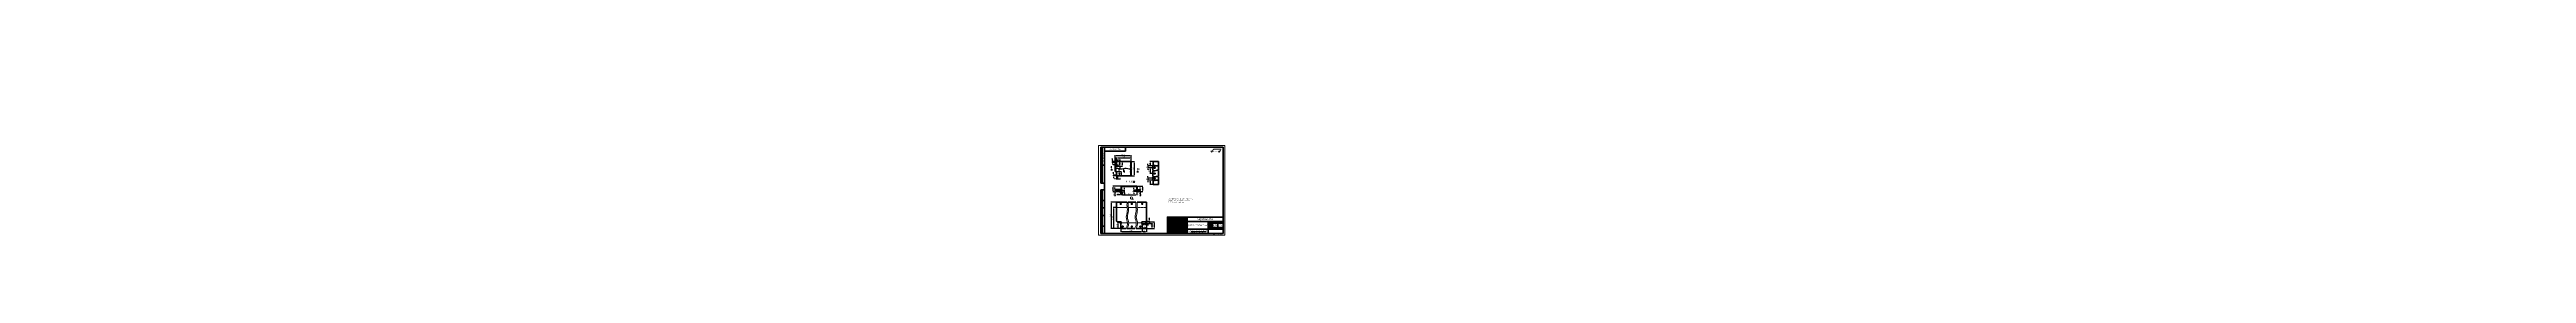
# Model space of a CAD drawing. Header units: millimetres. Extents: x 12064 to 35004, y -6103 to -2658.
# Drawn here: x 26769 to 35004, y -3147 to -2658 of the extents above; entities outside this region: 20.
import ezdxf

# ---------------------------------------------------------------- set-up
doc = ezdxf.new("R2010")
doc.units = ezdxf.units.MM
for name, pattern in [('LT_03', [20.32, 12.7, -2.54, 2.54, -2.54]), ('LT_04', [20, 10, -2, 2, -2, 2, -2]), ('LT_05', [3, 2, -1])]:
    doc.linetypes.add(name, pattern=pattern)
for name, color, linetype, lineweight in [('Layer_01', 5, 'LT_05', 15), ('Layer_02', 5, 'Continuous', 13), ('Layer_03', 1, 'Continuous', 13), ('Layer_04', 5, 'LT_04', 13), ('Layer_05', 7, 'Continuous', 40), ('Layer_06', 6, 'Continuous', 13), ('Layer_07', 7, 'Continuous', 40), ('Layer_09', 5, 'Continuous', 13), ('Layer_10', 1, 'Continuous', 15), ('Layer_11', 6, 'Continuous', 15), ('Layer_12', 1, 'LT_03', 15)]:
    doc.layers.add(name, color=color, linetype=linetype, lineweight=lineweight)
doc.styles.add('Style_01', font='ARIALNI.TTF', dxfattribs={"width": 0.9, "height": 3.5})
doc.dimstyles.new('DimStyle_01', dxfattribs={"dimtxt": 3.5, "dimasz": 3.5, "dimexe": 1.25, "dimexo": 0, "dimtad": 1, "dimdec": 1, "dimtxsty": 'Style_01', "dimcen": 2.5, "dimazin": 3, "dimtfac": 1, "dimtdec": 1, "dimtmove": 0, "dimatfit": 3})
doc.dimstyles.new('DimStyle_02', dxfattribs={"dimtxt": 3.5, "dimasz": 3.5, "dimexe": 1.25, "dimexo": 0, "dimtad": 1, "dimdec": 1, "dimtxsty": 'Style_01', "dimcen": 0, "dimazin": 3, "dimtfac": 1, "dimtdec": 1, "dimtmove": 0, "dimatfit": 3})
pattern_1 = [(45, (-443.2058, -13.983), (-0.561266008, 0.561266008), [])]
pattern_2 = [(45, (12825.22, -7340.477), (-33.676, 33.676), []), (45, (12847.67, -7340.477), (-33.676, 33.676), [])]
pattern_3 = [(135, (12825.22, -7340.477), (-33.676, -33.676), []), (135, (12825.22, -7318.026), (-33.676, -33.676), [])]
pattern_4 = [(45, (13094.995, -4972.475), (-6.7352, 6.7352), []), (45, (13099.485, -4972.475), (-6.7352, 6.7352), [])]
pattern_5 = [(135, (13094.995, -4972.475), (-6.7352, -6.7352), []), (135, (13094.995, -4967.985), (-6.7352, -6.7352), [])]
pattern_6 = [(135, (11776.583, -5855.99), (-16.838, -16.838), []), (135, (11776.583, -5844.764), (-16.838, -16.838), [])]
pattern_7 = [(135, (11776.583, -5855.99), (-33.676, -33.676), []), (135, (11776.583, -5844.764), (-33.676, -33.676), []), (135, (11776.583, -5833.54), (-33.676, -33.676), []), (135, (11776.583, -5822.313), (-33.676, -33.676), [])]
pattern_8 = [(135, (12568.867, -5950.41), (-33.676, -33.676), []), (135, (12568.867, -5939.186), (-33.676, -33.676), []), (135, (12568.867, -5927.96), (-33.676, -33.676), []), (135, (12568.867, -5916.735), (-33.676, -33.676), [])]

# ---------------------------------------------------------------- blocks, each defined once
blk = doc.blocks.new('*D2272')
at = {"layer": 'Defpoints', "color": 0, "ltscale": 0.5}
for p in [(30364.5, -2902.9), (30364.5, -2950.4), (30374.5, -2950.4)]:
    blk.add_point(p, dxfattribs=at)
at = {"layer": 'Layer_10', "color": 0, "lineweight": -2, "ltscale": 0.5}
for p, q in [((30364.5, -2902.9), (30375.8, -2902.9)), ((30364.5, -2950.4), (30375.8, -2950.4)), ((30374.5, -2906.4), (30374.5, -2946.9))]:
    blk.add_line(p, q, dxfattribs=at)
at = {"layer": 'Layer_10', "color": 0, "ltscale": 0.5}
for points in [[(30374, -2906.4), (30375.1, -2906.4), (30374.5, -2902.9)], [(30374, -2946.9), (30375.1, -2946.9), (30374.5, -2950.4)]]:
    blk.add_solid(points, dxfattribs=at)
at = {"layer": 'Layer_10', "color": 0, "ltscale": 0.5, "insert": (30372.1, -2926.7), "char_height": 3.5, "attachment_point": 5, "rotation": 90, "style": 'Style_01'}
blk.add_mtext('832', dxfattribs=at)
blk = doc.blocks.new('*D2205')
at = {"layer": 'Defpoints', "color": 0, "ltscale": 0.5}
for p in [(30312.1, -2917.9), (30364.5, -2882.9), (30364.5, -2902.9)]:
    blk.add_point(p, dxfattribs=at)
at = {"layer": 'Layer_10', "color": 0, "lineweight": -2, "ltscale": 0.5}
for p, q in [((30312.1, -2917.9), (30312.1, -2881.7)), ((30364.5, -2902.9), (30364.5, -2881.7)), ((30315.6, -2882.9), (30361, -2882.9))]:
    blk.add_line(p, q, dxfattribs=at)
at = {"layer": 'Layer_10', "color": 0, "ltscale": 0.5}
for points in [[(30315.6, -2882.3), (30315.6, -2883.5), (30312.1, -2882.9)], [(30361, -2882.3), (30361, -2883.5), (30364.5, -2882.9)]]:
    blk.add_solid(points, dxfattribs=at)
at = {"layer": 'Layer_10', "color": 0, "ltscale": 0.5, "insert": (30338.3, -2880.2), "char_height": 3.5, "attachment_point": 5, "style": 'Style_01'}
blk.add_mtext('52,4*', dxfattribs=at)
blk = doc.blocks.new('*D2206')
at = {"layer": 'Defpoints', "color": 0, "ltscale": 0.5}
for p in [(30312.1, -2913.2), (30312.1, -2917.9), (30316.1, -2913.2)]:
    blk.add_point(p, dxfattribs=at)
at = {"layer": 'Layer_10', "color": 0, "lineweight": -2, "ltscale": 0.5}
for p, q in [((30308.6, -2913.2), (30305.1, -2913.2)), ((30312.1, -2917.9), (30312.1, -2912)), ((30316.1, -2913.2), (30312.1, -2913.2)), ((30316.1, -2913.2), (30316.1, -2912)), ((30319.6, -2913.2), (30323.1, -2913.2))]:
    blk.add_line(p, q, dxfattribs=at)
at = {"layer": 'Layer_10', "color": 0, "ltscale": 0.5}
for points in [[(30308.6, -2912.7), (30308.6, -2913.8), (30312.1, -2913.2)], [(30319.6, -2912.7), (30319.6, -2913.8), (30316.1, -2913.2)]]:
    blk.add_solid(points, dxfattribs=at)
at = {"layer": 'Layer_10', "color": 0, "ltscale": 0.5, "insert": (30314.1, -2910.9), "char_height": 3.5, "attachment_point": 5, "style": 'Style_01'}
blk.add_mtext('4', dxfattribs=at)
blk = doc.blocks.new('*D2273')
at = {"layer": 'Defpoints', "color": 0, "ltscale": 0.5}
for p in [(30316.1, -2905.9), (30364.5, -2889.9), (30364.5, -2902.9)]:
    blk.add_point(p, dxfattribs=at)
at = {"layer": 'Layer_10', "color": 0, "lineweight": -2, "ltscale": 0.5}
for p, q in [((30316.1, -2905.9), (30316.1, -2888.7)), ((30319.6, -2889.9), (30361, -2889.9)), ((30364.5, -2902.9), (30364.5, -2888.7))]:
    blk.add_line(p, q, dxfattribs=at)
at = {"layer": 'Layer_10', "color": 0, "ltscale": 0.5}
for points in [[(30319.6, -2889.3), (30319.6, -2890.5), (30316.1, -2889.9)], [(30361, -2889.3), (30361, -2890.5), (30364.5, -2889.9)]]:
    blk.add_solid(points, dxfattribs=at)
at = {"layer": 'Layer_10', "color": 0, "ltscale": 0.5, "insert": (30340.3, -2887.2), "char_height": 3.5, "attachment_point": 5, "style": 'Style_01'}
blk.add_mtext('48,4', dxfattribs=at)
blk = doc.blocks.new('*D2274')
at = {"layer": 'Defpoints', "color": 0, "ltscale": 0.5}
for p in [(30316.1, -2947.4), (30319.1, -2950.4), (30319.1, -2960.4)]:
    blk.add_point(p, dxfattribs=at)
at = {"layer": 'Layer_10', "color": 0, "lineweight": -2, "ltscale": 0.5}
for p, q in [((30312.6, -2960.4), (30309.1, -2960.4)), ((30316.1, -2947.4), (30316.1, -2961.7)), ((30316.1, -2960.4), (30319.1, -2960.4)), ((30319.1, -2950.4), (30319.1, -2961.7)), ((30322.6, -2960.4), (30329.2, -2960.4))]:
    blk.add_line(p, q, dxfattribs=at)
at = {"layer": 'Layer_10', "color": 0, "ltscale": 0.5}
for points in [[(30312.6, -2959.8), (30312.6, -2961), (30316.1, -2960.4)], [(30322.6, -2959.8), (30322.6, -2961), (30319.1, -2960.4)]]:
    blk.add_solid(points, dxfattribs=at)
at = {"layer": 'Layer_10', "color": 0, "ltscale": 0.5, "insert": (30327.7, -2958), "char_height": 3.5, "attachment_point": 5, "style": 'Style_01'}
blk.add_mtext('3', dxfattribs=at)
blk = doc.blocks.new('*D2275')
at = {"layer": 'Defpoints', "color": 0, "ltscale": 0.5}
for p in [(30306.1, -2947.4), (30316.1, -2947.4), (30319.1, -2950.4)]:
    blk.add_point(p, dxfattribs=at)
at = {"layer": 'Layer_10', "color": 0, "lineweight": -2, "ltscale": 0.5}
for p, q in [((30316.1, -2947.4), (30304.9, -2947.4)), ((30319.1, -2950.4), (30304.9, -2950.4)), ((30306.1, -2943.9), (30306.1, -2937.4)), ((30306.1, -2950.4), (30306.1, -2947.4)), ((30306.1, -2953.9), (30306.1, -2957.4))]:
    blk.add_line(p, q, dxfattribs=at)
at = {"layer": 'Layer_10', "color": 0, "ltscale": 0.5}
for points in [[(30305.6, -2943.9), (30306.7, -2943.9), (30306.1, -2947.4)], [(30305.6, -2953.9), (30306.7, -2953.9), (30306.1, -2950.4)]]:
    blk.add_solid(points, dxfattribs=at)
at = {"layer": 'Layer_10', "color": 0, "ltscale": 0.5, "insert": (30303.7, -2938.9), "char_height": 3.5, "attachment_point": 5, "rotation": 90, "style": 'Style_01'}
blk.add_mtext('3', dxfattribs=at)
blk = doc.blocks.new('*D2276')
at = {"layer": 'Defpoints', "color": 0, "ltscale": 0.5}
for p in [(30316.1, -2935.4), (30319.1, -2950.4), (30332.1, -2950.4)]:
    blk.add_point(p, dxfattribs=at)
at = {"layer": 'Layer_10', "color": 0, "lineweight": -2, "ltscale": 0.5}
for p, q in [((30316.1, -2935.4), (30333.3, -2935.4)), ((30319.1, -2950.4), (30333.3, -2950.4)), ((30332.1, -2938.9), (30332.1, -2946.9))]:
    blk.add_line(p, q, dxfattribs=at)
at = {"layer": 'Layer_10', "color": 0, "ltscale": 0.5}
for points in [[(30331.5, -2938.9), (30332.6, -2938.9), (30332.1, -2935.4)], [(30331.5, -2946.9), (30332.6, -2946.9), (30332.1, -2950.4)]]:
    blk.add_solid(points, dxfattribs=at)
at = {"layer": 'Layer_10', "color": 0, "ltscale": 0.5, "insert": (30329.6, -2942.9), "char_height": 3.5, "attachment_point": 5, "rotation": 90, "style": 'Style_01'}
blk.add_mtext('15', dxfattribs=at)
blk = doc.blocks.new('*D2277')
at = {"layer": 'Defpoints', "color": 0, "ltscale": 0.5}
for p in [(30428.3, -2916.9), (30438.3, -2902.9), (30440.4, -2916.9)]:
    blk.add_point(p, dxfattribs=at)
at = {"layer": 'Layer_10', "color": 0, "lineweight": -2, "ltscale": 0.5}
for p, q in [((30438.3, -2902.9), (30427.1, -2902.9)), ((30440.4, -2916.9), (30427.1, -2916.9)), ((30428.3, -2906.4), (30428.3, -2913.4))]:
    blk.add_line(p, q, dxfattribs=at)
at = {"layer": 'Layer_10', "color": 0, "ltscale": 0.5}
for points in [[(30427.7, -2906.4), (30428.9, -2906.4), (30428.3, -2902.9)], [(30427.7, -2913.4), (30428.9, -2913.4), (30428.3, -2916.9)]]:
    blk.add_solid(points, dxfattribs=at)
at = {"layer": 'Layer_10', "color": 0, "ltscale": 0.5, "insert": (30425.9, -2909.9), "char_height": 3.5, "attachment_point": 5, "rotation": 90, "style": 'Style_01'}
blk.add_mtext('14', dxfattribs=at)
blk = doc.blocks.new('*D2278')
at = {"layer": 'Defpoints', "color": 0, "ltscale": 0.5}
for p in [(30420.3, -2923.4), (30438.3, -2917.3), (30440.4, -2923.4)]:
    blk.add_point(p, dxfattribs=at)
at = {"layer": 'Layer_10', "color": 0, "lineweight": -2, "ltscale": 0.5}
for p, q in [((30438.3, -2917.3), (30419.1, -2917.3)), ((30440.4, -2923.4), (30419.1, -2923.4)), ((30420.3, -2913.8), (30420.3, -2910.3)), ((30420.3, -2917.3), (30420.3, -2923.4)), ((30420.3, -2926.9), (30420.3, -2930.4))]:
    blk.add_line(p, q, dxfattribs=at)
at = {"layer": 'Layer_10', "color": 0, "ltscale": 0.5}
for points in [[(30419.7, -2913.8), (30420.9, -2913.8), (30420.3, -2917.3)], [(30419.7, -2926.9), (30420.9, -2926.9), (30420.3, -2923.4)]]:
    blk.add_solid(points, dxfattribs=at)
at = {"layer": 'Layer_10', "color": 0, "ltscale": 0.5, "insert": (30417.6, -2920.4), "char_height": 3.5, "attachment_point": 5, "rotation": 90, "style": 'Style_01'}
blk.add_mtext('6,1', dxfattribs=at)
blk = doc.blocks.new('*D2279')
at = {"layer": 'Defpoints', "color": 0, "ltscale": 0.5}
for p in [(30428.3, -2942.7), (30440.4, -2923.4), (30440.4, -2942.7)]:
    blk.add_point(p, dxfattribs=at)
at = {"layer": 'Layer_10', "color": 0, "lineweight": -2, "ltscale": 0.5}
for p, q in [((30440.4, -2923.4), (30427.1, -2923.4)), ((30440.4, -2942.7), (30427.1, -2942.7)), ((30428.3, -2926.9), (30428.3, -2939.2))]:
    blk.add_line(p, q, dxfattribs=at)
at = {"layer": 'Layer_10', "color": 0, "ltscale": 0.5}
for points in [[(30427.7, -2926.9), (30428.9, -2926.9), (30428.3, -2923.4)], [(30427.7, -2939.2), (30428.9, -2939.2), (30428.3, -2942.7)]]:
    blk.add_solid(points, dxfattribs=at)
at = {"layer": 'Layer_10', "color": 0, "ltscale": 0.5, "insert": (30425.6, -2933), "char_height": 3.5, "attachment_point": 5, "rotation": 90, "style": 'Style_01'}
blk.add_mtext('395,5', dxfattribs=at)
blk = doc.blocks.new('*D2280')
at = {"layer": 'Defpoints', "color": 0, "ltscale": 0.5}
for p in [(30420.3, -2964.1), (30440.4, -2958), (30440.4, -2964.1)]:
    blk.add_point(p, dxfattribs=at)
at = {"layer": 'Layer_10', "color": 0, "lineweight": -2, "ltscale": 0.5}
for p, q in [((30440.4, -2958), (30419.1, -2958)), ((30440.4, -2964.1), (30419.1, -2964.1)), ((30420.3, -2954.5), (30420.3, -2951)), ((30420.3, -2958), (30420.3, -2964.1)), ((30420.3, -2967.6), (30420.3, -2971.1))]:
    blk.add_line(p, q, dxfattribs=at)
at = {"layer": 'Layer_10', "color": 0, "ltscale": 0.5}
for points in [[(30419.7, -2954.5), (30420.9, -2954.5), (30420.3, -2958)], [(30419.7, -2967.6), (30420.9, -2967.6), (30420.3, -2964.1)]]:
    blk.add_solid(points, dxfattribs=at)
at = {"layer": 'Layer_10', "color": 0, "ltscale": 0.5, "insert": (30417.6, -2961), "char_height": 3.5, "attachment_point": 5, "rotation": 90, "style": 'Style_01'}
blk.add_mtext('6,1', dxfattribs=at)
blk = doc.blocks.new('*D2281')
at = {"layer": 'Defpoints', "color": 0, "ltscale": 0.5}
for p in [(30428.3, -2978.5), (30440.4, -2964.5), (30440.4, -2978.5)]:
    blk.add_point(p, dxfattribs=at)
at = {"layer": 'Layer_10', "color": 0, "lineweight": -2, "ltscale": 0.5}
for p, q in [((30440.4, -2964.5), (30427.1, -2964.5)), ((30440.4, -2978.5), (30427.1, -2978.5)), ((30428.3, -2968), (30428.3, -2975))]:
    blk.add_line(p, q, dxfattribs=at)
at = {"layer": 'Layer_10', "color": 0, "ltscale": 0.5}
for points in [[(30427.7, -2968), (30428.9, -2968), (30428.3, -2964.5)], [(30427.7, -2975), (30428.9, -2975), (30428.3, -2978.5)]]:
    blk.add_solid(points, dxfattribs=at)
at = {"layer": 'Layer_10', "color": 0, "ltscale": 0.5, "insert": (30425.9, -2971.5), "char_height": 3.5, "attachment_point": 5, "rotation": 90, "style": 'Style_01'}
blk.add_mtext('14', dxfattribs=at)
blk = doc.blocks.new('*D2282')
at = {"layer": 'Defpoints', "color": 0, "ltscale": 0.5}
for p in [(30332.9, -3003.3), (30383.7, -3002.3), (30383.7, -3013.3)]:
    blk.add_point(p, dxfattribs=at)
at = {"layer": 'Layer_10', "color": 0, "lineweight": -2, "ltscale": 0.5}
for p, q in [((30332.9, -3003.3), (30332.9, -3014.5)), ((30336.4, -3013.3), (30380.2, -3013.3)), ((30383.7, -3002.3), (30383.7, -3014.5))]:
    blk.add_line(p, q, dxfattribs=at)
at = {"layer": 'Layer_10', "color": 0, "ltscale": 0.5}
for points in [[(30336.4, -3012.7), (30336.4, -3013.8), (30332.9, -3013.3)], [(30380.2, -3012.7), (30380.2, -3013.8), (30383.7, -3013.3)]]:
    blk.add_solid(points, dxfattribs=at)
at = {"layer": 'Layer_10', "color": 0, "ltscale": 0.5, "insert": (30358.3, -3010.5), "char_height": 3.5, "attachment_point": 5, "style": 'Style_01'}
blk.add_mtext('50,8', dxfattribs=at)
blk = doc.blocks.new('*D2283')
at = {"layer": 'Defpoints', "color": 0, "ltscale": 0.5}
for p in [(30332.1, -3003.3), (30332.9, -3003.3), (30332.9, -3013.3)]:
    blk.add_point(p, dxfattribs=at)
at = {"layer": 'Layer_10', "color": 0, "lineweight": -2, "ltscale": 0.5}
for p, q in [((30328.6, -3013.3), (30317.5, -3013.3)), ((30332.1, -3003.3), (30332.1, -3014.5)), ((30332.9, -3013.3), (30332.1, -3013.3)), ((30332.9, -3003.3), (30332.9, -3014.5)), ((30336.4, -3013.3), (30339.9, -3013.3))]:
    blk.add_line(p, q, dxfattribs=at)
at = {"layer": 'Layer_10', "color": 0, "ltscale": 0.5}
for points in [[(30328.6, -3012.7), (30328.6, -3013.8), (30332.1, -3013.3)], [(30336.4, -3012.7), (30336.4, -3013.8), (30332.9, -3013.3)]]:
    blk.add_solid(points, dxfattribs=at)
at = {"layer": 'Layer_10', "color": 0, "ltscale": 0.5, "insert": (30321.3, -3010.5), "char_height": 3.5, "attachment_point": 5, "style": 'Style_01'}
blk.add_mtext('0,8*', dxfattribs=at)
blk = doc.blocks.new('*D2284')
at = {"layer": 'Defpoints', "color": 0, "ltscale": 0.5}
for p in [(30310.8, -2995.4), (30332.1, -2995.4), (30332.1, -2998.7)]:
    blk.add_point(p, dxfattribs=at)
at = {"layer": 'Layer_10', "color": 0, "lineweight": -2, "ltscale": 0.5}
for p, q in [((30332.1, -2995.4), (30309.5, -2995.4)), ((30332.1, -2998.7), (30309.5, -2998.7)), ((30310.8, -2991.9), (30310.8, -2988.4)), ((30310.8, -2995.4), (30310.8, -2998.7)), ((30310.8, -3002.2), (30310.8, -3017.3))]:
    blk.add_line(p, q, dxfattribs=at)
at = {"layer": 'Layer_10', "color": 0, "ltscale": 0.5}
for points in [[(30310.2, -2991.9), (30311.3, -2991.9), (30310.8, -2995.4)], [(30310.2, -3002.2), (30311.3, -3002.2), (30310.8, -2998.7)]]:
    blk.add_solid(points, dxfattribs=at)
at = {"layer": 'Layer_10', "color": 0, "ltscale": 0.5, "char_height": 3.5, "attachment_point": 5, "rotation": 90, "style": 'Style_01'}
for s, insert in [('%%C3,3', (30307.9, -3011.5)), ('3 отв.', (30313.2, -3011.5))]:
    blk.add_mtext(s, dxfattribs=dict(at, insert=insert))
blk = doc.blocks.new('*D2285')
at = {"layer": 'Defpoints', "color": 0, "ltscale": 0.5}
for p in [(30384.5, -2995.4), (30384.5, -2998.7), (30394.5, -2998.7)]:
    blk.add_point(p, dxfattribs=at)
at = {"layer": 'Layer_10', "color": 0, "lineweight": -2, "ltscale": 0.5}
for p, q in [((30384.5, -2995.4), (30395.7, -2995.4)), ((30384.5, -2998.7), (30395.7, -2998.7)), ((30394.5, -2991.9), (30394.5, -2988.4)), ((30394.5, -2995.4), (30394.5, -2998.7)), ((30394.5, -3002.2), (30394.5, -3017.3))]:
    blk.add_line(p, q, dxfattribs=at)
at = {"layer": 'Layer_10', "color": 0, "ltscale": 0.5}
for points in [[(30393.9, -2991.9), (30395.1, -2991.9), (30394.5, -2995.4)], [(30393.9, -3002.2), (30395.1, -3002.2), (30394.5, -2998.7)]]:
    blk.add_solid(points, dxfattribs=at)
at = {"layer": 'Layer_10', "color": 0, "ltscale": 0.5, "char_height": 3.5, "attachment_point": 5, "rotation": 90, "style": 'Style_01'}
for s, insert in [('%%C3,3', (30391.6, -3011.5)), ('3 отв.', (30396.9, -3011.5))]:
    blk.add_mtext(s, dxfattribs=dict(at, insert=insert))
blk = doc.blocks.new('*D2286')
at = {"layer": 'Defpoints', "color": 0, "ltscale": 0.5}
for p in [(30316.1, -2905.9), (30319.1, -2897.1), (30319.1, -2902.9)]:
    blk.add_point(p, dxfattribs=at)
at = {"layer": 'Layer_10', "color": 0, "lineweight": -2, "ltscale": 0.5}
for p, q in [((30312.6, -2897.1), (30309.1, -2897.1)), ((30316.1, -2905.9), (30316.1, -2895.9)), ((30316.1, -2897.1), (30319.1, -2897.1)), ((30319.1, -2902.9), (30319.1, -2895.9)), ((30322.6, -2897.1), (30329.2, -2897.1))]:
    blk.add_line(p, q, dxfattribs=at)
at = {"layer": 'Layer_10', "color": 0, "ltscale": 0.5}
for points in [[(30312.6, -2896.5), (30312.6, -2897.7), (30316.1, -2897.1)], [(30322.6, -2896.5), (30322.6, -2897.7), (30319.1, -2897.1)]]:
    blk.add_solid(points, dxfattribs=at)
at = {"layer": 'Layer_10', "color": 0, "ltscale": 0.5, "insert": (30327.7, -2894.7), "char_height": 3.5, "attachment_point": 5, "style": 'Style_01'}
blk.add_mtext('3', dxfattribs=at)
blk = doc.blocks.new('*D2287')
at = {"layer": 'Defpoints', "color": 0, "ltscale": 0.5}
for p in [(30302.6, -2905.9), (30316.1, -2905.9), (30319.1, -2902.9)]:
    blk.add_point(p, dxfattribs=at)
at = {"layer": 'Layer_10', "color": 0, "lineweight": -2, "ltscale": 0.5}
for p, q in [((30319.1, -2902.9), (30301.4, -2902.9)), ((30316.1, -2905.9), (30301.4, -2905.9)), ((30302.6, -2899.4), (30302.6, -2892.8)), ((30302.6, -2905.9), (30302.6, -2902.9)), ((30302.6, -2909.4), (30302.6, -2912.9))]:
    blk.add_line(p, q, dxfattribs=at)
at = {"layer": 'Layer_10', "color": 0, "ltscale": 0.5}
for points in [[(30302, -2899.4), (30303.2, -2899.4), (30302.6, -2902.9)], [(30302, -2909.4), (30303.2, -2909.4), (30302.6, -2905.9)]]:
    blk.add_solid(points, dxfattribs=at)
at = {"layer": 'Layer_10', "color": 0, "ltscale": 0.5, "insert": (30300.2, -2894.4), "char_height": 3.5, "attachment_point": 5, "rotation": 90, "style": 'Style_01'}
blk.add_mtext('3', dxfattribs=at)
blk = doc.blocks.new('*D2288')
at = {"layer": 'Defpoints', "color": 0, "ltscale": 0.5}
for p in [(30316.1, -2917.9), (30319.1, -2902.9), (30334.6, -2917.9)]:
    blk.add_point(p, dxfattribs=at)
at = {"layer": 'Layer_10', "color": 0, "lineweight": -2, "ltscale": 0.5}
for p, q in [((30316.1, -2917.9), (30335.9, -2917.9)), ((30319.1, -2902.9), (30335.9, -2902.9)), ((30334.6, -2906.4), (30334.6, -2914.4))]:
    blk.add_line(p, q, dxfattribs=at)
at = {"layer": 'Layer_10', "color": 0, "ltscale": 0.5}
for points in [[(30334.1, -2906.4), (30335.2, -2906.4), (30334.6, -2902.9)], [(30334.1, -2914.4), (30335.2, -2914.4), (30334.6, -2917.9)]]:
    blk.add_solid(points, dxfattribs=at)
at = {"layer": 'Layer_10', "color": 0, "ltscale": 0.5, "insert": (30332.2, -2910.4), "char_height": 3.5, "attachment_point": 5, "rotation": 90, "style": 'Style_01'}
blk.add_mtext('15', dxfattribs=at)
blk = doc.blocks.new('*D2289')
at = {"layer": 'Defpoints', "color": 0, "ltscale": 0.5}
for p in [(30320.6, -3124.4), (30330.6, -3124.4), (30331.8, -3106)]:
    blk.add_point(p, dxfattribs=at)
at = {"layer": 'Layer_10', "color": 0, "lineweight": -2, "ltscale": 0.5}
for p, q in [((30331.8, -3106), (30319.3, -3106)), ((30330.6, -3124.4), (30319.3, -3124.4)), ((30320.6, -3109.5), (30320.6, -3120.9))]:
    blk.add_line(p, q, dxfattribs=at)
at = {"layer": 'Layer_10', "color": 0, "ltscale": 0.5}
for points in [[(30320, -3109.5), (30321.2, -3109.5), (30320.6, -3106)], [(30320, -3120.9), (30321.2, -3120.9), (30320.6, -3124.4)]]:
    blk.add_solid(points, dxfattribs=at)
at = {"layer": 'Layer_10', "color": 0, "ltscale": 0.5, "insert": (30317.8, -3115.2), "char_height": 3.5, "attachment_point": 5, "rotation": 90, "style": 'Style_01'}
blk.add_mtext('18,3', dxfattribs=at)
blk = doc.blocks.new('*D2290')
at = {"layer": 'Defpoints', "color": 0, "ltscale": 0.5}
for p in [(30306.2, -3124.4), (30316.2, -3054.9), (30330.6, -3124.4)]:
    blk.add_point(p, dxfattribs=at)
at = {"layer": 'Layer_10', "color": 0, "lineweight": -2, "ltscale": 0.5}
for p, q in [((30316.2, -3054.9), (30304.9, -3054.9)), ((30330.6, -3124.4), (30304.9, -3124.4)), ((30306.2, -3058.4), (30306.2, -3120.9))]:
    blk.add_line(p, q, dxfattribs=at)
at = {"layer": 'Layer_10', "color": 0, "ltscale": 0.5}
for points in [[(30305.6, -3058.4), (30306.8, -3058.4), (30306.2, -3054.9)], [(30305.6, -3120.9), (30306.8, -3120.9), (30306.2, -3124.4)]]:
    blk.add_solid(points, dxfattribs=at)
at = {"layer": 'Layer_10', "color": 0, "ltscale": 0.5, "insert": (30303.4, -3089.6), "char_height": 3.5, "attachment_point": 5, "rotation": 90, "style": 'Style_01'}
blk.add_mtext('69,4', dxfattribs=at)
blk = doc.blocks.new('*D2291')
at = {"layer": 'Defpoints', "color": 0, "ltscale": 0.5}
for p in [(30316.2, -3037.6), (30298.2, -3124.4), (30330.6, -3124.4)]:
    blk.add_point(p, dxfattribs=at)
at = {"layer": 'Layer_10', "color": 0, "lineweight": -2, "ltscale": 0.5}
for p, q in [((30316.2, -3037.6), (30297, -3037.6)), ((30298.2, -3041.1), (30298.2, -3120.9)), ((30330.6, -3124.4), (30297, -3124.4))]:
    blk.add_line(p, q, dxfattribs=at)
at = {"layer": 'Layer_10', "color": 0, "ltscale": 0.5}
for points in [[(30297.6, -3041.1), (30298.8, -3041.1), (30298.2, -3037.6)], [(30297.6, -3120.9), (30298.8, -3120.9), (30298.2, -3124.4)]]:
    blk.add_solid(points, dxfattribs=at)
at = {"layer": 'Layer_10', "color": 0, "ltscale": 0.5, "insert": (30295.5, -3081), "char_height": 3.5, "attachment_point": 5, "rotation": 90, "style": 'Style_01'}
blk.add_mtext('86,8', dxfattribs=at)
blk = doc.blocks.new('*D2292')
at = {"layer": 'Defpoints', "color": 0, "ltscale": 0.5}
for p in [(30401.2, -3124.4), (30415.6, -3099.7), (30415.6, -3134.4)]:
    blk.add_point(p, dxfattribs=at)
at = {"layer": 'Layer_10', "color": 0, "lineweight": -2, "ltscale": 0.5}
for p, q in [((30401.2, -3124.4), (30401.2, -3135.6)), ((30415.6, -3099.7), (30415.6, -3135.6)), ((30404.7, -3134.4), (30412.1, -3134.4))]:
    blk.add_line(p, q, dxfattribs=at)
at = {"layer": 'Layer_10', "color": 0, "ltscale": 0.5}
for points in [[(30404.7, -3133.8), (30404.7, -3134.9), (30401.2, -3134.4)], [(30412.1, -3133.8), (30412.1, -3134.9), (30415.6, -3134.4)]]:
    blk.add_solid(points, dxfattribs=at)
at = {"layer": 'Layer_10', "color": 0, "ltscale": 0.5, "insert": (30408.4, -3131.6), "char_height": 3.5, "attachment_point": 5, "style": 'Style_01'}
blk.add_mtext('14,4', dxfattribs=at)
blk = doc.blocks.new('*D2293')
at = {"layer": 'Defpoints', "color": 0, "ltscale": 0.5}
for p in [(30401.2, -3107.5), (30401.2, -3124.4), (30434.2, -3107.5)]:
    blk.add_point(p, dxfattribs=at)
at = {"layer": 'Layer_10', "color": 0, "lineweight": -2, "ltscale": 0.5}
for p, q in [((30401.2, -3107.5), (30435.4, -3107.5)), ((30401.2, -3124.4), (30435.4, -3124.4)), ((30434.2, -3120.9), (30434.2, -3111))]:
    blk.add_line(p, q, dxfattribs=at)
at = {"layer": 'Layer_10', "color": 0, "ltscale": 0.5}
for points in [[(30433.6, -3111), (30434.8, -3111), (30434.2, -3107.5)], [(30433.6, -3120.9), (30434.8, -3120.9), (30434.2, -3124.4)]]:
    blk.add_solid(points, dxfattribs=at)
at = {"layer": 'Layer_10', "color": 0, "ltscale": 0.5, "insert": (30431.4, -3115.9), "char_height": 3.5, "attachment_point": 5, "rotation": 90, "style": 'Style_01'}
blk.add_mtext('16,9', dxfattribs=at)
blk = doc.blocks.new('*D2294')
at = {"layer": 'Defpoints', "color": 0, "ltscale": 0.5}
for p in [(30412.6, -3102.7), (30415.6, -3099.7), (30425.6, -3099.7)]:
    blk.add_point(p, dxfattribs=at)
at = {"layer": 'Layer_10', "color": 0, "lineweight": -2, "ltscale": 0.5}
for p, q in [((30412.6, -3102.7), (30426.8, -3102.7)), ((30415.6, -3099.7), (30426.8, -3099.7)), ((30425.6, -3096.2), (30425.6, -3089.6)), ((30425.6, -3102.7), (30425.6, -3099.7)), ((30425.6, -3106.2), (30425.6, -3109.7))]:
    blk.add_line(p, q, dxfattribs=at)
at = {"layer": 'Layer_10', "color": 0, "ltscale": 0.5}
for points in [[(30425, -3096.2), (30426.2, -3096.2), (30425.6, -3099.7)], [(30425, -3106.2), (30426.2, -3106.2), (30425.6, -3102.7)]]:
    blk.add_solid(points, dxfattribs=at)
at = {"layer": 'Layer_10', "color": 0, "ltscale": 0.5, "insert": (30423.2, -3091.1), "char_height": 3.5, "attachment_point": 5, "rotation": 90, "style": 'Style_01'}
blk.add_mtext('3', dxfattribs=at)
blk = doc.blocks.new('*D2262')
at = {"layer": 'Defpoints', "color": 0, "ltscale": 0.5}
for p in [(30412.6, -3102.7), (30412.6, -3112.7), (30415.6, -3099.7)]:
    blk.add_point(p, dxfattribs=at)
at = {"layer": 'Layer_10', "color": 0, "lineweight": -2, "ltscale": 0.5}
for p, q in [((30409.1, -3112.7), (30402.5, -3112.7)), ((30412.6, -3102.7), (30412.6, -3113.9)), ((30415.6, -3112.7), (30412.6, -3112.7)), ((30415.6, -3099.7), (30415.6, -3113.9)), ((30419.1, -3112.7), (30422.6, -3112.7))]:
    blk.add_line(p, q, dxfattribs=at)
at = {"layer": 'Layer_10', "color": 0, "ltscale": 0.5}
for points in [[(30409.1, -3112.1), (30409.1, -3113.3), (30412.6, -3112.7)], [(30419.1, -3112.1), (30419.1, -3113.3), (30415.6, -3112.7)]]:
    blk.add_solid(points, dxfattribs=at)
at = {"layer": 'Layer_10', "color": 0, "ltscale": 0.5, "insert": (30404, -3110.3), "char_height": 3.5, "attachment_point": 5, "style": 'Style_01'}
blk.add_mtext('3', dxfattribs=at)
blk = doc.blocks.new('*D2248')
at = {"layer": 'Defpoints', "color": 0, "ltscale": 0.5}
for p in [(30312.9, -2936), (30314.9, -2935.4), (30324.7, -2935.4)]:
    blk.add_point(p, dxfattribs=at)
at = {"layer": 'Layer_10', "color": 0, "lineweight": -2, "ltscale": 0.5}
for p, q in [((30312.9, -2936), (30326, -2936)), ((30314.9, -2935.4), (30326, -2935.4)), ((30324.7, -2931.9), (30324.7, -2928.4)), ((30324.7, -2935.4), (30324.7, -2936)), ((30324.7, -2939.5), (30324.7, -2949.1))]:
    blk.add_line(p, q, dxfattribs=at)
at = {"layer": 'Layer_10', "color": 0, "ltscale": 0.5}
for points in [[(30324.1, -2931.9), (30325.3, -2931.9), (30324.7, -2935.4)], [(30324.1, -2939.5), (30325.3, -2939.5), (30324.7, -2936)]]:
    blk.add_solid(points, dxfattribs=at)
at = {"layer": 'Layer_10', "color": 0, "ltscale": 0.5, "insert": (30322, -2946.1), "char_height": 3.5, "attachment_point": 5, "rotation": 90, "style": 'Style_01'}
blk.add_mtext('0,6', dxfattribs=at)
blk = doc.blocks.new('*D2249')
at = {"layer": 'Defpoints', "color": 0, "ltscale": 0.5}
for p in [(30312.9, -2917.3), (30312.9, -2917.9), (30327.4, -2917.9)]:
    blk.add_point(p, dxfattribs=at)
at = {"layer": 'Layer_10', "color": 0, "lineweight": -2, "ltscale": 0.5}
for p, q in [((30312.9, -2917.3), (30328.7, -2917.3)), ((30312.9, -2917.9), (30328.7, -2917.9)), ((30327.4, -2913.8), (30327.4, -2904.3)), ((30327.4, -2917.9), (30327.4, -2917.3)), ((30327.4, -2921.4), (30327.4, -2924.9))]:
    blk.add_line(p, q, dxfattribs=at)
at = {"layer": 'Layer_10', "color": 0, "ltscale": 0.5}
for points in [[(30326.9, -2913.8), (30328, -2913.8), (30327.4, -2917.3)], [(30326.9, -2921.4), (30328, -2921.4), (30327.4, -2917.9)]]:
    blk.add_solid(points, dxfattribs=at)
at = {"layer": 'Layer_10', "color": 0, "ltscale": 0.5, "insert": (30324.7, -2907.3), "char_height": 3.5, "attachment_point": 5, "rotation": 90, "style": 'Style_01'}
blk.add_mtext('0,6', dxfattribs=at)
blk = doc.blocks.new('*D2250')
at = {"layer": 'Defpoints', "color": 0, "ltscale": 0.5}
for p in [(30400.6, -3124.4), (30412.6, -3102.7), (30441.6, -3124.4)]:
    blk.add_point(p, dxfattribs=at)
at = {"layer": 'Layer_10', "color": 0, "lineweight": -2, "ltscale": 0.5}
for p, q in [((30400.6, -3124.4), (30442.8, -3124.4)), ((30412.6, -3102.7), (30442.8, -3102.7)), ((30441.6, -3106.2), (30441.6, -3120.9))]:
    blk.add_line(p, q, dxfattribs=at)
at = {"layer": 'Layer_10', "color": 0, "ltscale": 0.5}
for points in [[(30441, -3106.2), (30442.2, -3106.2), (30441.6, -3102.7)], [(30441, -3120.9), (30442.2, -3120.9), (30441.6, -3124.4)]]:
    blk.add_solid(points, dxfattribs=at)
at = {"layer": 'Layer_10', "color": 0, "ltscale": 0.5, "insert": (30438.8, -3113.5), "char_height": 3.5, "attachment_point": 5, "rotation": 90, "style": 'Style_01'}
blk.add_mtext('21,7', dxfattribs=at)
blk = doc.blocks.new('*D2251')
at = {"layer": 'Defpoints', "color": 0, "ltscale": 0.5}
for p in [(30400.6, -3107.5), (30400.6, -3121.8), (30401.2, -3107.5)]:
    blk.add_point(p, dxfattribs=at)
at = {"layer": 'Layer_10', "color": 0, "lineweight": -2, "ltscale": 0.5}
for p, q in [((30397.1, -3121.8), (30393.6, -3121.8)), ((30400.6, -3107.5), (30400.6, -3123)), ((30400.6, -3121.8), (30401.2, -3121.8)), ((30401.2, -3107.5), (30401.2, -3123)), ((30404.7, -3121.8), (30414.2, -3121.8))]:
    blk.add_line(p, q, dxfattribs=at)
at = {"layer": 'Layer_10', "color": 0, "ltscale": 0.5}
for points in [[(30397.1, -3121.2), (30397.1, -3122.3), (30400.6, -3121.8)], [(30404.7, -3121.2), (30404.7, -3122.3), (30401.2, -3121.8)]]:
    blk.add_solid(points, dxfattribs=at)
at = {"layer": 'Layer_10', "color": 0, "ltscale": 0.5, "insert": (30411.2, -3119), "char_height": 3.5, "attachment_point": 5, "style": 'Style_01'}
blk.add_mtext('0,6', dxfattribs=at)
blk = doc.blocks.new('*D2252')
at = {"layer": 'Defpoints', "color": 0, "ltscale": 0.5}
for p in [(30304.9, -2984.3), (30332.9, -3003.3), (30333.7, -2984.3)]:
    blk.add_point(p, dxfattribs=at)
at = {"layer": 'Layer_10', "color": 0, "lineweight": -2, "ltscale": 0.5}
for p, q in [((30333.7, -2984.3), (30303.7, -2984.3)), ((30308.9, -3003.3), (30303.7, -3003.3)), ((30304.9, -2999.8), (30304.9, -2987.8)), ((30332.9, -3003.3), (30312.6, -3003.3))]:
    blk.add_line(p, q, dxfattribs=at)
at = {"layer": 'Layer_10', "color": 0, "ltscale": 0.5}
for points in [[(30304.4, -2987.8), (30305.5, -2987.8), (30304.9, -2984.3)], [(30304.4, -2999.8), (30305.5, -2999.8), (30304.9, -3003.3)]]:
    blk.add_solid(points, dxfattribs=at)
at = {"layer": 'Layer_10', "color": 0, "ltscale": 0.5, "insert": (30302.5, -2993.8), "char_height": 3.5, "attachment_point": 5, "rotation": 90, "style": 'Style_01'}
blk.add_mtext('19', dxfattribs=at)
blk = doc.blocks.new('*D2253')
at = {"layer": 'Defpoints', "color": 0, "ltscale": 0.5}
for p in [(30382.9, -2984.3), (30384.5, -3002.3), (30402.5, -3002.3)]:
    blk.add_point(p, dxfattribs=at)
at = {"layer": 'Layer_10', "color": 0, "lineweight": -2, "ltscale": 0.5}
for p, q in [((30382.9, -2984.3), (30403.7, -2984.3)), ((30384.5, -3002.3), (30392.6, -3002.3)), ((30396.4, -3002.3), (30403.7, -3002.3)), ((30402.5, -2987.8), (30402.5, -2998.8))]:
    blk.add_line(p, q, dxfattribs=at)
at = {"layer": 'Layer_10', "color": 0, "ltscale": 0.5}
for points in [[(30401.9, -2987.8), (30403.1, -2987.8), (30402.5, -2984.3)], [(30401.9, -2998.8), (30403.1, -2998.8), (30402.5, -3002.3)]]:
    blk.add_solid(points, dxfattribs=at)
at = {"layer": 'Layer_10', "color": 0, "ltscale": 0.5, "insert": (30400.1, -2993.3), "char_height": 3.5, "attachment_point": 5, "rotation": 90, "style": 'Style_01'}
blk.add_mtext('18', dxfattribs=at)
blk = doc.blocks.new('*D2254')
at = {"layer": 'Defpoints', "color": 0, "ltscale": 0.5}
for p in [(30332.9, -3003.3), (30333.7, -2997.1), (30342.9, -2997.1)]:
    blk.add_point(p, dxfattribs=at)
at = {"layer": 'Layer_10', "color": 0, "lineweight": -2, "ltscale": 0.5}
for p, q in [((30332.9, -3003.3), (30344.1, -3003.3)), ((30333.7, -2997.1), (30344.1, -2997.1)), ((30342.9, -2993.6), (30342.9, -2990.1)), ((30342.9, -3003.3), (30342.9, -2997.1)), ((30342.9, -3006.8), (30342.9, -3010.3))]:
    blk.add_line(p, q, dxfattribs=at)
at = {"layer": 'Layer_10', "color": 0, "ltscale": 0.5}
for points in [[(30342.3, -2993.6), (30343.5, -2993.6), (30342.9, -2997.1)], [(30342.3, -3006.8), (30343.5, -3006.8), (30342.9, -3003.3)]]:
    blk.add_solid(points, dxfattribs=at)
at = {"layer": 'Layer_10', "color": 0, "ltscale": 0.5, "insert": (30340.1, -3000.2), "char_height": 3.5, "attachment_point": 5, "rotation": 90, "style": 'Style_01'}
blk.add_mtext('6,2', dxfattribs=at)
blk = doc.blocks.new('*D2255')
at = {"layer": 'Defpoints', "color": 0, "ltscale": 0.5}
for p in [(30373.7, -3002.3), (30382.9, -2997.1), (30383.7, -3002.3)]:
    blk.add_point(p, dxfattribs=at)
at = {"layer": 'Layer_10', "color": 0, "lineweight": -2, "ltscale": 0.5}
for p, q in [((30382.9, -2997.1), (30372.4, -2997.1)), ((30383.7, -3002.3), (30372.4, -3002.3)), ((30373.7, -2993.6), (30373.7, -2990.1)), ((30373.7, -2997.1), (30373.7, -3002.3)), ((30373.7, -3005.8), (30373.7, -3009.3))]:
    blk.add_line(p, q, dxfattribs=at)
at = {"layer": 'Layer_10', "color": 0, "ltscale": 0.5}
for points in [[(30373.1, -2993.6), (30374.3, -2993.6), (30373.7, -2997.1)], [(30373.1, -3005.8), (30374.3, -3005.8), (30373.7, -3002.3)]]:
    blk.add_solid(points, dxfattribs=at)
at = {"layer": 'Layer_10', "color": 0, "ltscale": 0.5, "insert": (30370.9, -2999.7), "char_height": 3.5, "attachment_point": 5, "rotation": 90, "style": 'Style_01'}
blk.add_mtext('5,2', dxfattribs=at)
blk = doc.blocks.new('*D2371')
at = {"layer": 'Defpoints', "color": 0, "ltscale": 0.5}
for p in [(30330.6, -3124.4), (30401.2, -3124.4), (30401.2, -3134.4)]:
    blk.add_point(p, dxfattribs=at)
at = {"layer": 'Layer_10', "color": 0, "lineweight": -2, "ltscale": 0.5}
for p, q in [((30330.6, -3124.4), (30330.6, -3135.6)), ((30401.2, -3124.4), (30401.2, -3135.6)), ((30334.1, -3134.4), (30397.7, -3134.4))]:
    blk.add_line(p, q, dxfattribs=at)
at = {"layer": 'Layer_10', "color": 0, "ltscale": 0.5}
for points in [[(30334.1, -3133.8), (30334.1, -3134.9), (30330.6, -3134.4)], [(30397.7, -3133.8), (30397.7, -3134.9), (30401.2, -3134.4)]]:
    blk.add_solid(points, dxfattribs=at)
at = {"layer": 'Layer_10', "color": 0, "ltscale": 0.5, "insert": (30365.9, -3131.6), "char_height": 3.5, "attachment_point": 5, "style": 'Style_01'}
blk.add_mtext('803,2', dxfattribs=at)

msp = doc.modelspace()

# ---------------------------------------------------------------- hatches: boundary and pattern name
at = {"linetype": 'Continuous', "lineweight": 18}
h = msp.add_hatch(dxfattribs=at)
h.set_pattern_fill('ANSI32', style=0)
h.set_pattern_definition([(45, (13843.823, -4264.557), (-6.7352, 6.7352), []), (45, (13848.313, -4264.557), (-6.7352, 6.7352), [])])
edge = h.paths.add_edge_path(flags=0)
edge.add_line((14080.83, -4014.42), (14080.83, -4016.42))
edge.add_arc((14080.63, -4016.42), 0.2, 270, 360, ccw=False)
edge.add_line((14080.63, -4016.62), (14078.63, -4016.62))
edge.add_line((14078.63, -4016.62), (14078.63, -4016.82))
edge.add_line((14078.63, -4016.82), (14080.63, -4016.82))
edge.add_arc((14080.63, -4016.42), 0.4, 270, 360)
edge.add_line((14081.03, -4016.42), (14081.03, -4014.42))
edge.add_line((14081.03, -4014.42), (14080.83, -4014.42))
h = msp.add_hatch(dxfattribs=at)
h.set_pattern_fill('ANSI32', angle=90, style=0)
h.set_pattern_definition(pattern_5)
h.paths.add_polyline_path([(13096.5, -4722.5), (13096.5, -4719.65), (13096.36, -4719.65), (13096.36, -4722.5)], flags=0)
h = msp.add_hatch(dxfattribs=at)
h.set_pattern_fill('ANSI32', angle=90, style=0)
h.set_pattern_definition(pattern_5)
edge = h.paths.add_edge_path(flags=0)
edge.add_arc((13096.97, -4721.15), 0.8, 290.975987, 349.412871)
edge.add_arc((13096.97, -4721.44), 0.8, 10.587129, 69.024013)
edge.add_line((13097.26, -4720.7), (13097.26, -4721))
edge.add_line((13097.26, -4721), (13096.92, -4721))
edge.add_line((13096.92, -4721), (13096.92, -4720.65))
edge.add_line((13096.92, -4720.65), (13096.76, -4720.65))
edge.add_line((13096.76, -4720.65), (13096.76, -4721.1))
edge.add_line((13096.76, -4721.1), (13097.06, -4721.1))
edge.add_line((13097.06, -4721.1), (13097.06, -4721.5))
edge.add_line((13097.06, -4721.5), (13096.76, -4721.5))
edge.add_line((13096.76, -4721.5), (13096.76, -4721.95))
edge.add_line((13096.76, -4721.95), (13096.92, -4721.95))
edge.add_line((13096.92, -4721.95), (13096.92, -4721.6))
edge.add_line((13096.92, -4721.6), (13097.26, -4721.6))
edge.add_line((13097.26, -4721.6), (13097.26, -4721.9))
h = msp.add_hatch(dxfattribs=at)
h.set_pattern_fill('ANSI32', style=0)
h.set_pattern_definition(pattern_4)
h.paths.add_polyline_path([(13096.92, -4722.5), (13097.06, -4722.5), (13097.06, -4721.6), (13096.92, -4721.6)], flags=0)
h = msp.add_hatch(dxfattribs=at)
h.set_pattern_fill('ANSI32', angle=90, style=0)
h.set_pattern_definition(pattern_5)
edge = h.paths.add_edge_path(flags=0)
edge.add_line((13097.26, -4724.3), (13097.26, -4721.6))
edge.add_line((13097.26, -4721.6), (13097.06, -4721.6))
edge.add_line((13097.06, -4721.6), (13097.06, -4724.3))
edge.add_arc((13097.46, -4724.3), 0.4, 180, 270)
edge.add_line((13097.46, -4724.7), (13101.06, -4724.7))
edge.add_line((13101.06, -4724.7), (13101.06, -4724.5))
edge.add_line((13101.06, -4724.5), (13097.46, -4724.5))
edge.add_arc((13097.46, -4724.3), 0.2, 180, 270, ccw=False)
h = msp.add_hatch(dxfattribs=at)
h.set_pattern_fill('ANSI32', style=0)
h.set_pattern_definition(pattern_4)
h.paths.add_polyline_path([(13097.46, -4721), (13097.46, -4719.7), (13097.26, -4719.7), (13097.26, -4721)], flags=0)
h = msp.add_hatch(dxfattribs=at)
h.set_pattern_fill('ANSI32', scale=2.5, angle=90, style=0)
h.set_pattern_definition(pattern_6)
h.paths.add_polyline_path([(12064.38, -5413.86), (12064.38, -5406.74), (12064.03, -5406.74), (12064.03, -5413.86)], flags=0)
h = msp.add_hatch(dxfattribs=at)
h.set_pattern_fill('ANSI34', scale=2.5, angle=90, style=0)
h.set_pattern_definition(pattern_7)
h.paths.add_polyline_path([(12069.53, -5419.16), (12065.53, -5419.16), (12065.53, -5420.76), (12069.53, -5420.76)], flags=0)
h = msp.add_hatch(dxfattribs=at)
h.set_pattern_fill('ANSI32', scale=2.5, angle=90, style=0)
h.set_pattern_definition(pattern_6)
edge = h.paths.add_edge_path(flags=0)
edge.add_line((12196.78, -5407.36), (12196.78, -5417.86))
edge.add_line((12196.78, -5417.86), (12197.28, -5417.86))
edge.add_line((12197.28, -5417.86), (12197.28, -5407.36))
edge.add_arc((12196.28, -5407.36), 1, 0, 90)
edge.add_line((12196.28, -5406.36), (12182.53, -5406.36))
edge.add_line((12182.53, -5406.36), (12182.53, -5406.86))
edge.add_line((12182.53, -5406.86), (12196.28, -5406.86))
edge.add_arc((12196.28, -5407.36), 0.5, 0, 90, ccw=False)
h = msp.add_hatch(dxfattribs=at)
h.set_pattern_fill('ANSI32', scale=2.5, style=0)
h.set_pattern_definition([(45, (11776.583, -5855.99), (-16.838, 16.838), []), (45, (11787.808, -5855.99), (-16.838, 16.838), [])])
edge = h.paths.add_edge_path(flags=0)
edge.add_line((12200.03, -5413.76), (12200.03, -5420.26))
edge.add_arc((12199.53, -5420.26), 0.5, 270, 360, ccw=False)
edge.add_line((12199.53, -5420.76), (12194.53, -5420.76))
edge.add_line((12194.53, -5420.76), (12194.53, -5421.26))
edge.add_line((12194.53, -5421.26), (12199.53, -5421.26))
edge.add_arc((12199.53, -5420.26), 1, 270, 360)
edge.add_line((12200.53, -5420.26), (12200.53, -5413.76))
edge.add_line((12200.53, -5413.76), (12200.03, -5413.76))
h = msp.add_hatch(dxfattribs=at)
h.set_pattern_fill('ANSI34', scale=2.5, angle=90, style=0)
h.set_pattern_definition(pattern_7)
h.paths.add_polyline_path([(12194.53, -5420.76), (12198.53, -5420.76), (12198.53, -5419.16), (12194.53, -5419.16)], flags=0)
h = msp.add_hatch(dxfattribs=at)
h.set_pattern_fill('ANSI34', scale=2.5, angle=90, style=0)
h.set_pattern_definition(pattern_8)
h.paths.add_polyline_path([(12861.81, -5513.59), (12857.81, -5513.59), (12857.81, -5515.19), (12861.81, -5515.19)], flags=0)
h = msp.add_hatch(dxfattribs=at)
h.set_pattern_fill('ANSI34', scale=2.5, angle=90, style=0)
h.set_pattern_definition(pattern_8)
h.paths.add_polyline_path([(12986.81, -5515.19), (12990.81, -5515.19), (12990.81, -5513.59), (12986.81, -5513.59)], flags=0)
h = msp.add_hatch(dxfattribs=at)
h.set_pattern_fill('ANSI32', scale=5, angle=90, style=0)
h.set_pattern_definition(pattern_3)
h.paths.add_polyline_path([(12832.75, -6090.59), (12832.75, -6076.34), (12832.05, -6076.34), (12832.05, -6090.59)], flags=0)
h = msp.add_hatch(dxfattribs=at)
h.set_pattern_fill('ANSI32', scale=5, angle=90, style=0)
h.set_pattern_definition(pattern_3)
edge = h.paths.add_edge_path(flags=0)
edge.add_arc((12835.12, -6083.86), 4, 290.975987, 349.412871)
edge.add_arc((12835.12, -6085.33), 4, 10.587129, 69.024013)
edge.add_line((12836.55, -6081.59), (12836.55, -6083.09))
edge.add_line((12836.55, -6083.09), (12834.85, -6083.09))
edge.add_line((12834.85, -6083.09), (12834.85, -6081.34))
edge.add_line((12834.85, -6081.34), (12834.05, -6081.34))
edge.add_line((12834.05, -6081.34), (12834.05, -6083.59))
edge.add_line((12834.05, -6083.59), (12835.55, -6083.59))
edge.add_line((12835.55, -6083.59), (12835.55, -6085.59))
edge.add_line((12835.55, -6085.59), (12834.05, -6085.59))
edge.add_line((12834.05, -6085.59), (12834.05, -6087.84))
edge.add_line((12834.05, -6087.84), (12834.85, -6087.84))
edge.add_line((12834.85, -6087.84), (12834.85, -6086.09))
edge.add_line((12834.85, -6086.09), (12836.55, -6086.09))
edge.add_line((12836.55, -6086.09), (12836.55, -6087.59))
h = msp.add_hatch(dxfattribs=at)
h.set_pattern_fill('ANSI32', scale=5, style=0)
h.set_pattern_definition(pattern_2)
h.paths.add_polyline_path([(12834.85, -6090.59), (12835.55, -6090.59), (12835.55, -6086.09), (12834.85, -6086.09)], flags=0)
h = msp.add_hatch(dxfattribs=at)
h.set_pattern_fill('ANSI32', scale=5, angle=90, style=0)
h.set_pattern_definition(pattern_3)
edge = h.paths.add_edge_path(flags=0)
edge.add_line((12836.55, -6099.59), (12836.55, -6086.09))
edge.add_line((12836.55, -6086.09), (12835.55, -6086.09))
edge.add_line((12835.55, -6086.09), (12835.55, -6099.59))
edge.add_arc((12837.55, -6099.59), 2, 180, 270)
edge.add_line((12837.55, -6101.59), (12855.55, -6101.59))
edge.add_line((12855.55, -6101.59), (12855.55, -6100.59))
edge.add_line((12855.55, -6100.59), (12837.55, -6100.59))
edge.add_arc((12837.55, -6099.59), 1, 180, 270, ccw=False)
h = msp.add_hatch(dxfattribs=at)
h.set_pattern_fill('ANSI32', scale=5, style=0)
h.set_pattern_definition(pattern_2)
h.paths.add_polyline_path([(12837.55, -6083.09), (12837.55, -6076.59), (12836.55, -6076.59), (12836.55, -6083.09)], flags=0)
h = msp.add_hatch(dxfattribs=at)
h.set_pattern_fill('ANSI32', scale=5, style=0)
h.set_pattern_definition(pattern_2)
edge = h.paths.add_edge_path(flags=0)
edge.add_arc((13123.91, -6075.59), 1, 74.054604, 90, ccw=False)
edge.add_line((13124.19, -6074.63), (13131.05, -6076.59))
edge.add_line((13131.05, -6076.59), (13131.33, -6075.63))
edge.add_line((13131.33, -6075.63), (13124.46, -6073.67))
edge.add_arc((13123.91, -6075.59), 2, 74.054604, 90)
edge.add_line((13123.91, -6073.59), (13106.05, -6073.59))
edge.add_arc((13106.05, -6075.59), 2, 90, 180)
edge.add_line((13104.05, -6075.59), (13104.05, -6100.59))
edge.add_arc((13103.05, -6100.59), 1, 270, 360, ccw=False)
edge.add_line((13103.05, -6101.59), (13093.05, -6101.59))
edge.add_line((13093.05, -6101.59), (13093.05, -6102.59))
edge.add_line((13093.05, -6102.59), (13103.05, -6102.59))
edge.add_arc((13103.05, -6100.59), 2, 270, 360)
edge.add_line((13105.05, -6100.59), (13105.05, -6075.59))
edge.add_arc((13106.05, -6075.59), 1, 90, 180, ccw=False)
edge.add_line((13106.05, -6074.59), (13123.91, -6074.59))
h = msp.add_hatch(dxfattribs=at)
h.set_pattern_fill('ANSI34', scale=5, style=0)
h.set_pattern_definition([(45, (12825.22, -7340.48), (-67.352, 67.352), []), (45, (12847.67, -7340.48), (-67.352, 67.352), []), (45, (12870.12, -7340.48), (-67.352, 67.352), []), (45, (12892.57, -7340.48), (-67.352, 67.352), [])])
h.paths.add_polyline_path([(13102.55, -6078.09), (13100.55, -6078.09), (13100.55, -6098.09), (13102.55, -6098.09)], flags=0)
at = {"layer": 'Layer_11', "ltscale": 0.5}
h = msp.add_hatch(dxfattribs=at)
h.set_pattern_fill('ANSI31', color=256)
h.paths.add_polyline_path([(32974.95, -2848.89), (32979.26, -2848.89), (32979.26, -2842.87), (32974.95, -2842.87)], flags=9)
h.paths.add_polyline_path([(32866.84, -3051.28), (32871.14, -3051.28), (32871.14, -3045.25), (32866.84, -3045.25)], flags=9)
h.paths.add_polyline_path([(32974.95, -2835.05), (32979.26, -2835.05), (32979.26, -2829.02), (32974.95, -2829.02)], flags=9)
h.paths.add_polyline_path([(32859.83, -2836.21), (32864.13, -2836.21), (32864.13, -2830.18), (32859.83, -2830.18)], flags=9)
h.paths.add_polyline_path([(33179.88, -2848.22), (33184.24, -2848.22), (33184.24, -2842.09), (33179.88, -2842.09)], flags=9)
h.paths.add_polyline_path([(33116.72, -2663.58), (33121.01, -2663.58), (33121.01, -2657.58), (33116.72, -2657.58)], flags=9)
h.paths.add_polyline_path([(33143.94, -2663.58), (33148.25, -2663.58), (33148.25, -2657.56), (33143.94, -2657.56)], flags=9)
h.paths.add_polyline_path([(34268.73, -3117.37), (34284.13, -3117.37), (34284.13, -3107.02), (34268.73, -3107.02)], flags=9)
h.paths.add_polyline_path([(34117.67, -3044.43), (34187.05, -3044.43), (34187.05, -3021.89), (34117.67, -3021.89)], flags=9)
h.paths.add_polyline_path([(34199.08, -3139.26), (34243.41, -3139.26), (34243.41, -3132.01), (34199.08, -3132.01)], flags=9)
h.paths.add_polyline_path([(34197.92, -3134.66), (34245.08, -3134.66), (34245.08, -3127.41), (34197.92, -3127.41)], flags=9)
h.paths.add_polyline_path([(34185.89, -3136.19), (34197.03, -3136.19), (34197.03, -3128.94), (34185.89, -3128.94)], flags=9)
h.paths.add_polyline_path([(34135.09, -3129.74), (34150, -3129.74), (34150, -3125.55), (34135.09, -3125.55)], flags=9)
h.paths.add_polyline_path([(34117.46, -3130.61), (34130.69, -3130.61), (34130.69, -3125.43), (34117.46, -3125.43)], flags=9)
h.paths.add_polyline_path([(33733.31, -2901.59), (33733.31, -2870.15), (33727.95, -2870.15), (33727.95, -2901.59)], flags=9)
h.paths.add_polyline_path([(33796.01, -2733.3), (33743.47, -2733.3), (33743.47, -2740.96), (33796.01, -2740.96)], flags=9)
h.paths.add_polyline_path([(34134.87, -3115.66), (34148.91, -3115.66), (34148.91, -3110.39), (34134.87, -3110.39)], flags=9)
h.paths.add_polyline_path([(34134.93, -3135.61), (34151.55, -3135.61), (34151.55, -3130.44), (34134.93, -3130.44)], flags=9)
h.paths.add_polyline_path([(34134.91, -3125.59), (34152.26, -3125.59), (34152.26, -3120.42), (34134.91, -3120.42)], flags=9)
h.paths.add_polyline_path([(34134.87, -3120.67), (34149.17, -3120.67), (34149.17, -3115.36), (34134.87, -3115.36)], flags=9)
h.paths.add_polyline_path([(34134.92, -3139.69), (34147.46, -3139.69), (34147.46, -3135.5), (34134.92, -3135.5)], flags=9)
h.paths.add_polyline_path([(34117.4, -3115.61), (34135.49, -3115.61), (34135.49, -3110.37), (34117.4, -3110.37)], flags=9)
h.paths.add_polyline_path([(34117.46, -3135.61), (34131, -3135.61), (34131, -3130.44), (34117.46, -3130.44)], flags=9)
h.paths.add_polyline_path([(34173.03, -3110.65), (34183.28, -3110.65), (34183.28, -3105.25), (34173.03, -3105.25)], flags=9)
h.paths.add_polyline_path([(34158.61, -3109.97), (34172.44, -3109.97), (34172.44, -3105.32), (34158.61, -3105.32)], flags=9)
h.paths.add_polyline_path([(34135.76, -3110.99), (34157.09, -3110.99), (34157.09, -3105.09), (34135.76, -3105.09)], flags=9)
h.paths.add_polyline_path([(34117.42, -3125.65), (34132.88, -3125.65), (34132.88, -3120.41), (34117.42, -3120.41)], flags=9)
h.paths.add_polyline_path([(34117.43, -3120.61), (34131.92, -3120.61), (34131.92, -3115.43), (34117.43, -3115.43)], flags=9)
h.paths.add_polyline_path([(34125.39, -3109.94), (34134.97, -3109.94), (34134.97, -3105.37), (34125.39, -3105.37)], flags=9)
h.paths.add_polyline_path([(34117.6, -3109.96), (34125.75, -3109.96), (34125.75, -3105.38), (34117.6, -3105.38)], flags=9)
h.paths.add_polyline_path([(34117.27, -3140.57), (34132.33, -3140.57), (34132.33, -3135.32), (34117.27, -3135.32)], flags=9)
h.paths.add_polyline_path([(34205.45, -3098.05), (34279, -3098.05), (34279, -3087.32), (34205.45, -3087.32)], flags=9)
h.paths.add_polyline_path([(34207.13, -3117.87), (34228.65, -3117.87), (34228.65, -3107.51), (34207.13, -3107.51)], flags=9)
h.paths.add_polyline_path([(34287.14, -3116.27), (34299.78, -3116.27), (34299.78, -3108.61), (34287.14, -3108.61)], flags=9)
h.paths.add_polyline_path([(34257.01, -3138.07), (34298.55, -3138.07), (34298.55, -3127.22), (34257.01, -3127.22)], flags=9)
h.paths.add_polyline_path([(34258.34, -3124.94), (34268.77, -3124.94), (34268.77, -3120.36), (34258.34, -3120.36)], flags=9)
h.paths.add_polyline_path([(34280.49, -3124.95), (34295.99, -3124.95), (34295.99, -3120.35), (34280.49, -3120.35)], flags=9)
h.paths.add_polyline_path([(34285.99, -3104.97), (34302.04, -3104.97), (34302.04, -3100.31), (34285.99, -3100.31)], flags=9)
h.paths.add_polyline_path([(34271.24, -3104.95), (34281.87, -3104.95), (34281.87, -3100.38), (34271.24, -3100.38)], flags=9)
h.paths.add_polyline_path([(34253.83, -3105.9), (34267.41, -3105.9), (34267.41, -3100.15), (34253.83, -3100.15)], flags=9)
h.paths.add_polyline_path([(33727.92, -2892.65), (33727.92, -2873.58), (33722.17, -2873.58), (33722.17, -2892.65)], flags=9)
h.paths.add_polyline_path([(33726.95, -2948.33), (33726.95, -2937.99), (33722.37, -2937.99), (33722.37, -2948.33)], flags=9)
h.paths.add_polyline_path([(33726.95, -3023.26), (33726.95, -3002.31), (33722.3, -3002.31), (33722.3, -3023.26)], flags=9)
h.paths.add_polyline_path([(33728, -3052.53), (33728, -3032.62), (33722.1, -3032.62), (33722.1, -3052.53)], flags=9)
h.paths.add_polyline_path([(33726.95, -3077.57), (33726.95, -3057.9), (33722.36, -3057.9), (33722.36, -3077.57)], flags=9)
h.paths.add_polyline_path([(33726.96, -3108.21), (33726.96, -3087.25), (33722.31, -3087.25), (33722.31, -3108.21)], flags=9)
h.paths.add_polyline_path([(33726.96, -3137.32), (33726.96, -3117.67), (33722.3, -3117.67), (33722.3, -3137.32)], flags=9)
h.paths.add_polyline_path([(34267.67, -3145.99), (34297.03, -3145.99), (34297.03, -3138.74), (34267.67, -3138.74)], flags=9)
h.paths.add_polyline_path([(33378.71, -3086.78), (33393.52, -3086.78), (33393.52, -3080.44), (33378.71, -3080.44)], flags=9)
h.paths.add_polyline_path([(33237.82, -2927.84), (33250.01, -2931.65), (33251.9, -2925.61), (33239.71, -2921.8)], flags=9)
h.paths.add_polyline_path([(32907.58, -2817.66), (32913.62, -2817.66), (32913.62, -2810.16), (32907.58, -2810.16)], flags=9)
h.paths.add_polyline_path([(32907.58, -3059.69), (32913.62, -3059.69), (32913.62, -3052.19), (32907.58, -3052.19)], flags=9)
h.paths.add_polyline_path([(33249.18, -2889.42), (33265.59, -2889.42), (33265.59, -2882.17), (33249.18, -2882.17)], flags=9)
h.paths.add_polyline_path([(33197.32, -2847.94), (33215.71, -2847.94), (33215.71, -2841.82), (33197.32, -2841.82)], flags=9)
h.paths.add_polyline_path([(33237.49, -2894.44), (33246.21, -2890.21), (33243.04, -2883.69), (33234.32, -2887.92)], flags=9)
h.paths.add_polyline_path([(33264.93, -2889.43), (33278.63, -2889.43), (33278.63, -2882.18), (33264.93, -2882.18)], flags=9)
h.paths.add_polyline_path([(33198, -2844.42), (33216.25, -2844.42), (33216.25, -2834.58), (33198, -2834.58)], flags=9)
h.paths.add_polyline_path([(33006.91, -2859.01), (33012.81, -2859.01), (33012.81, -2851.51), (33006.91, -2851.51)], flags=9)
h.paths.add_polyline_path([(33268.32, -3082.12), (33275.99, -3082.12), (33275.99, -3074.87), (33268.32, -3074.87)], flags=9)
h.paths.add_polyline_path([(33103.84, -3085.33), (33112.55, -3081.11), (33109.38, -3074.59), (33100.68, -3078.81)], flags=9)
h.paths.add_polyline_path([(33120.44, -3077.21), (33133.97, -3077.21), (33133.97, -3069.96), (33120.44, -3069.96)], flags=9)
h.paths.add_polyline_path([(33103.14, -2987.69), (33110.81, -2987.69), (33110.81, -2980.44), (33103.14, -2980.44)], flags=9)
h.paths.add_polyline_path([(33094.26, -2859.11), (33101.92, -2859.11), (33101.92, -2851.86), (33094.26, -2851.86)], flags=9)
h.paths.add_polyline_path([(33231.7, -3035.35), (33250.44, -3035.35), (33250.44, -3025.52), (33231.7, -3025.52)], flags=9)
h.paths.add_polyline_path([(32863.6, -3090.36), (32869.54, -3090.36), (32869.54, -3082.86), (32863.6, -3082.86)], flags=9)
h.paths.add_polyline_path([(33094.1, -3035.66), (33112.77, -3035.66), (33112.77, -3025.82), (33094.1, -3025.82)], flags=9)
h.paths.add_polyline_path([(32860.65, -2789.46), (32866.51, -2789.46), (32866.51, -2781.96), (32860.65, -2781.96)], flags=9)
h.paths.add_polyline_path([(33246.66, -3046.2), (33252.56, -3046.2), (33252.56, -3038.7), (33246.66, -3038.7)], flags=9)
h.paths.add_polyline_path([(33352.67, -3035.2), (33370.92, -3035.2), (33370.92, -3025.37), (33352.67, -3025.37)], flags=9)
h.paths.add_polyline_path([(33082.73, -2832.02), (33109.6, -2832.02), (33109.6, -2822.18), (33082.73, -2822.18)], flags=9)
h.paths.add_polyline_path([(33626.87, -3117.37), (33639.4, -3117.37), (33639.4, -3107.02), (33626.87, -3107.02)], flags=9)
h.paths.add_polyline_path([(33474.33, -3062.98), (33618.17, -3062.98), (33618.17, -3021.89), (33474.33, -3021.89)], flags=9)
h.paths.add_polyline_path([(33555.75, -3139.26), (33600.07, -3139.26), (33600.07, -3132.01), (33555.75, -3132.01)], flags=9)
h.paths.add_polyline_path([(33554.58, -3134.66), (33601.75, -3134.66), (33601.75, -3127.41), (33554.58, -3127.41)], flags=9)
h.paths.add_polyline_path([(33542.55, -3136.19), (33553.7, -3136.19), (33553.7, -3128.94), (33542.55, -3128.94)], flags=9)
h.paths.add_polyline_path([(33491.76, -3129.74), (33506.66, -3129.74), (33506.66, -3125.55), (33491.76, -3125.55)], flags=9)
h.paths.add_polyline_path([(33474.12, -3130.61), (33487.36, -3130.61), (33487.36, -3125.43), (33474.12, -3125.43)], flags=9)
h.paths.add_polyline_path([(32792.97, -2901.59), (32792.97, -2870.15), (32787.61, -2870.15), (32787.61, -2901.59)], flags=9)
h.paths.add_polyline_path([(32855.68, -2733.3), (32803.14, -2733.3), (32803.14, -2740.96), (32855.68, -2740.96)], flags=9)
h.paths.add_polyline_path([(33491.53, -3115.66), (33505.58, -3115.66), (33505.58, -3110.39), (33491.53, -3110.39)], flags=9)
h.paths.add_polyline_path([(33491.6, -3135.61), (33508.22, -3135.61), (33508.22, -3130.44), (33491.6, -3130.44)], flags=9)
h.paths.add_polyline_path([(33491.57, -3125.59), (33508.93, -3125.59), (33508.93, -3120.42), (33491.57, -3120.42)], flags=9)
h.paths.add_polyline_path([(33491.54, -3120.67), (33505.84, -3120.67), (33505.84, -3115.36), (33491.54, -3115.36)], flags=9)
h.paths.add_polyline_path([(33491.59, -3139.69), (33504.12, -3139.69), (33504.12, -3135.5), (33491.59, -3135.5)], flags=9)
h.paths.add_polyline_path([(33474.07, -3115.61), (33492.16, -3115.61), (33492.16, -3110.37), (33474.07, -3110.37)], flags=9)
h.paths.add_polyline_path([(33474.12, -3135.61), (33487.67, -3135.61), (33487.67, -3130.44), (33474.12, -3130.44)], flags=9)
h.paths.add_polyline_path([(33529.7, -3110.65), (33539.94, -3110.65), (33539.94, -3105.25), (33529.7, -3105.25)], flags=9)
h.paths.add_polyline_path([(33515.28, -3109.97), (33529.11, -3109.97), (33529.11, -3105.32), (33515.28, -3105.32)], flags=9)
h.paths.add_polyline_path([(33492.42, -3110.99), (33513.76, -3110.99), (33513.76, -3105.09), (33492.42, -3105.09)], flags=9)
h.paths.add_polyline_path([(33474.09, -3125.65), (33489.55, -3125.65), (33489.55, -3120.41), (33474.09, -3120.41)], flags=9)
h.paths.add_polyline_path([(33474.09, -3120.61), (33488.59, -3120.61), (33488.59, -3115.43), (33474.09, -3115.43)], flags=9)
h.paths.add_polyline_path([(33482.06, -3109.94), (33491.63, -3109.94), (33491.63, -3105.37), (33482.06, -3105.37)], flags=9)
h.paths.add_polyline_path([(33474.26, -3109.96), (33482.42, -3109.96), (33482.42, -3105.38), (33474.26, -3105.38)], flags=9)
h.paths.add_polyline_path([(33473.94, -3140.57), (33488.99, -3140.57), (33488.99, -3135.32), (33473.94, -3135.32)], flags=9)
h.paths.add_polyline_path([(33562.11, -3098.05), (33635.67, -3098.05), (33635.67, -3087.32), (33562.11, -3087.32)], flags=9)
h.paths.add_polyline_path([(33563.8, -3117.87), (33585.32, -3117.87), (33585.32, -3107.51), (33563.8, -3107.51)], flags=9)
h.paths.add_polyline_path([(33645.92, -3116.09), (33655.6, -3116.09), (33655.6, -3108.56), (33645.92, -3108.56)], flags=9)
h.paths.add_polyline_path([(33613.68, -3138.07), (33655.22, -3138.07), (33655.22, -3127.22), (33613.68, -3127.22)], flags=9)
h.paths.add_polyline_path([(33615, -3124.94), (33625.44, -3124.94), (33625.44, -3120.36), (33615, -3120.36)], flags=9)
h.paths.add_polyline_path([(33637.16, -3124.95), (33652.66, -3124.95), (33652.66, -3120.35), (33637.16, -3120.35)], flags=9)
h.paths.add_polyline_path([(33642.66, -3104.97), (33658.71, -3104.97), (33658.71, -3100.31), (33642.66, -3100.31)], flags=9)
h.paths.add_polyline_path([(33627.9, -3104.95), (33638.54, -3104.95), (33638.54, -3100.38), (33627.9, -3100.38)], flags=9)
h.paths.add_polyline_path([(33610.49, -3105.9), (33624.07, -3105.9), (33624.07, -3100.15), (33610.49, -3100.15)], flags=9)
h.paths.add_polyline_path([(32787.59, -2892.65), (32787.59, -2873.58), (32781.84, -2873.58), (32781.84, -2892.65)], flags=9)
h.paths.add_polyline_path([(32786.62, -2948.33), (32786.62, -2937.99), (32782.04, -2937.99), (32782.04, -2948.33)], flags=9)
h.paths.add_polyline_path([(32786.62, -3023.26), (32786.62, -3002.31), (32781.97, -3002.31), (32781.97, -3023.26)], flags=9)
h.paths.add_polyline_path([(32787.67, -3052.53), (32787.67, -3032.62), (32781.77, -3032.62), (32781.77, -3052.53)], flags=9)
h.paths.add_polyline_path([(32786.61, -3077.57), (32786.61, -3057.9), (32782.03, -3057.9), (32782.03, -3077.57)], flags=9)
h.paths.add_polyline_path([(32786.62, -3108.21), (32786.62, -3087.25), (32781.97, -3087.25), (32781.97, -3108.21)], flags=9)
h.paths.add_polyline_path([(32786.63, -3137.32), (32786.63, -3117.67), (32781.97, -3117.67), (32781.97, -3137.32)], flags=9)
h.paths.add_polyline_path([(33624.33, -3145.99), (33653.7, -3145.99), (33653.7, -3138.74), (33624.33, -3138.74)], flags=9)
h.paths.add_polyline_path([(32160.81, -3011.46), (32174.69, -3011.46), (32174.69, -3001.63), (32160.81, -3001.63)], flags=9)
h.paths.add_polyline_path([(32720.57, -3118.77), (32733.11, -3118.77), (32733.11, -3108.42), (32720.57, -3108.42)], flags=9)
h.paths.add_polyline_path([(32568.04, -3045.83), (32637.42, -3045.83), (32637.42, -3023.29), (32568.04, -3023.29)], flags=9)
h.paths.add_polyline_path([(32649.45, -3140.66), (32693.78, -3140.66), (32693.78, -3133.41), (32649.45, -3133.41)], flags=9)
h.paths.add_polyline_path([(32648.29, -3136.06), (32695.45, -3136.06), (32695.45, -3128.81), (32648.29, -3128.81)], flags=9)
h.paths.add_polyline_path([(32636.26, -3137.59), (32647.4, -3137.59), (32647.4, -3130.34), (32636.26, -3130.34)], flags=9)
h.paths.add_polyline_path([(32585.47, -3131.14), (32600.37, -3131.14), (32600.37, -3126.95), (32585.47, -3126.95)], flags=9)
h.paths.add_polyline_path([(32567.83, -3132.01), (32581.06, -3132.01), (32581.06, -3126.83), (32567.83, -3126.83)], flags=9)
h.paths.add_polyline_path([(31886.68, -2902.99), (31886.68, -2871.55), (31881.32, -2871.55), (31881.32, -2902.99)], flags=9)
h.paths.add_polyline_path([(32718.78, -2750.18), (32747.15, -2750.18), (32747.15, -2743.3), (32718.78, -2743.3)], flags=9)
h.paths.add_polyline_path([(31949.29, -2734.7), (31895.53, -2734.7), (31895.53, -2742.38), (31949.29, -2742.38)], flags=9)
h.paths.add_polyline_path([(32585.24, -3117.06), (32599.29, -3117.06), (32599.29, -3111.79), (32585.24, -3111.79)], flags=9)
h.paths.add_polyline_path([(32585.3, -3137.01), (32601.93, -3137.01), (32601.93, -3131.84), (32585.3, -3131.84)], flags=9)
h.paths.add_polyline_path([(32585.28, -3126.99), (32602.63, -3126.99), (32602.63, -3121.82), (32585.28, -3121.82)], flags=9)
h.paths.add_polyline_path([(32585.25, -3122.07), (32599.55, -3122.07), (32599.55, -3116.76), (32585.25, -3116.76)], flags=9)
h.paths.add_polyline_path([(32585.29, -3141.09), (32597.83, -3141.09), (32597.83, -3136.9), (32585.29, -3136.9)], flags=9)
h.paths.add_polyline_path([(32567.77, -3117.01), (32585.87, -3117.01), (32585.87, -3111.77), (32567.77, -3111.77)], flags=9)
h.paths.add_polyline_path([(32567.83, -3137.01), (32581.37, -3137.01), (32581.37, -3131.84), (32567.83, -3131.84)], flags=9)
h.paths.add_polyline_path([(32623.41, -3112.05), (32633.65, -3112.05), (32633.65, -3106.65), (32623.41, -3106.65)], flags=9)
h.paths.add_polyline_path([(32608.99, -3111.37), (32622.81, -3111.37), (32622.81, -3106.72), (32608.99, -3106.72)], flags=9)
h.paths.add_polyline_path([(32586.13, -3112.39), (32607.46, -3112.39), (32607.46, -3106.49), (32586.13, -3106.49)], flags=9)
h.paths.add_polyline_path([(32567.79, -3127.05), (32583.25, -3127.05), (32583.25, -3121.81), (32567.79, -3121.81)], flags=9)
h.paths.add_polyline_path([(32567.8, -3122.01), (32582.3, -3122.01), (32582.3, -3116.83), (32567.8, -3116.83)], flags=9)
h.paths.add_polyline_path([(32575.76, -3111.34), (32585.34, -3111.34), (32585.34, -3106.77), (32575.76, -3106.77)], flags=9)
h.paths.add_polyline_path([(32567.97, -3111.36), (32576.13, -3111.36), (32576.13, -3106.78), (32567.97, -3106.78)], flags=9)
h.paths.add_polyline_path([(32567.65, -3141.97), (32582.7, -3141.97), (32582.7, -3136.72), (32567.65, -3136.72)], flags=9)
h.paths.add_polyline_path([(32655.95, -3099.45), (32731.21, -3099.45), (32731.21, -3088.69), (32655.95, -3088.69)], flags=9)
h.paths.add_polyline_path([(32657.5, -3119.27), (32679.02, -3119.27), (32679.02, -3108.91), (32657.5, -3108.91)], flags=9)
h.paths.add_polyline_path([(32739.63, -3117.49), (32749.3, -3117.49), (32749.3, -3109.96), (32739.63, -3109.96)], flags=9)
h.paths.add_polyline_path([(32707.39, -3139.47), (32748.93, -3139.47), (32748.93, -3128.62), (32707.39, -3128.62)], flags=9)
h.paths.add_polyline_path([(32708.71, -3126.34), (32719.15, -3126.34), (32719.15, -3121.76), (32708.71, -3121.76)], flags=9)
h.paths.add_polyline_path([(32730.87, -3126.35), (32746.37, -3126.35), (32746.37, -3121.75), (32730.87, -3121.75)], flags=9)
h.paths.add_polyline_path([(32736.36, -3106.37), (32752.41, -3106.37), (32752.41, -3101.71), (32736.36, -3101.71)], flags=9)
h.paths.add_polyline_path([(32721.61, -3106.35), (32732.24, -3106.35), (32732.24, -3101.78), (32721.61, -3101.78)], flags=9)
h.paths.add_polyline_path([(32704.2, -3107.3), (32717.78, -3107.3), (32717.78, -3101.55), (32704.2, -3101.55)], flags=9)
h.paths.add_polyline_path([(31881.3, -2894.05), (31881.3, -2874.98), (31875.55, -2874.98), (31875.55, -2894.05)], flags=9)
h.paths.add_polyline_path([(31880.32, -2949.73), (31880.32, -2939.39), (31875.74, -2939.39), (31875.74, -2949.73)], flags=9)
h.paths.add_polyline_path([(31880.32, -3024.66), (31880.32, -3003.71), (31875.67, -3003.71), (31875.67, -3024.66)], flags=9)
h.paths.add_polyline_path([(31881.37, -3053.93), (31881.37, -3034.02), (31875.47, -3034.02), (31875.47, -3053.93)], flags=9)
h.paths.add_polyline_path([(31880.32, -3078.97), (31880.32, -3059.3), (31875.74, -3059.3), (31875.74, -3078.97)], flags=9)
h.paths.add_polyline_path([(31880.33, -3109.61), (31880.33, -3088.65), (31875.68, -3088.65), (31875.68, -3109.61)], flags=9)
h.paths.add_polyline_path([(31880.34, -3138.72), (31880.34, -3119.07), (31875.68, -3119.07), (31875.68, -3138.72)], flags=9)
h.paths.add_polyline_path([(32718.04, -3147.39), (32747.4, -3147.39), (32747.4, -3140.14), (32718.04, -3140.14)], flags=9)
h.paths.add_polyline_path([(31735.68, -2873.19), (31764.06, -2873.19), (31764.06, -2866.3), (31735.68, -2866.3)], flags=9)
h.paths.add_polyline_path([(30637.9, -3118.77), (30650.44, -3118.77), (30650.44, -3108.42), (30637.9, -3108.42)], flags=9)
h.paths.add_polyline_path([(30165.18, -3118.77), (30177.71, -3118.77), (30177.71, -3108.42), (30165.18, -3108.42)], flags=9)
h.paths.add_polyline_path([(31270.59, -2997.91), (31365.78, -2997.91), (31365.78, -2979.13), (31270.59, -2979.13)], flags=9)
h.paths.add_polyline_path([(31292.12, -2889.44), (31345.81, -2889.44), (31345.81, -2879.08), (31292.12, -2879.08)], flags=9)
h.paths.add_polyline_path([(31672.61, -3101.31), (31747.78, -3101.31), (31747.78, -3086.81), (31672.61, -3086.81)], flags=9)
h.paths.add_polyline_path([(31657.28, -3118.12), (31713.23, -3118.12), (31713.23, -3108.8), (31657.28, -3108.8)], flags=9)
h.paths.add_polyline_path([(31737.45, -3118.78), (31749.99, -3118.78), (31749.99, -3108.42), (31737.45, -3108.42)], flags=9)
h.paths.add_polyline_path([(31584.94, -3045.83), (31654.32, -3045.83), (31654.32, -3023.3), (31584.94, -3023.3)], flags=9)
h.paths.add_polyline_path([(31756.73, -3117.49), (31766.41, -3117.49), (31766.41, -3109.96), (31756.73, -3109.96)], flags=9)
h.paths.add_polyline_path([(31602.37, -3126.14), (31617.27, -3126.14), (31617.27, -3121.95), (31602.37, -3121.95)], flags=9)
h.paths.add_polyline_path([(31602.14, -3117.06), (31616.19, -3117.06), (31616.19, -3111.79), (31602.14, -3111.79)], flags=9)
h.paths.add_polyline_path([(31602.2, -3137.01), (31618.83, -3137.01), (31618.83, -3131.84), (31602.2, -3131.84)], flags=9)
h.paths.add_polyline_path([(31602.18, -3132), (31619.54, -3132), (31619.54, -3126.82), (31602.18, -3126.82)], flags=9)
h.paths.add_polyline_path([(31602.15, -3122.07), (31616.45, -3122.07), (31616.45, -3116.76), (31602.15, -3116.76)], flags=9)
h.paths.add_polyline_path([(31602.2, -3141.09), (31614.73, -3141.09), (31614.73, -3136.9), (31602.2, -3136.9)], flags=9)
h.paths.add_polyline_path([(31584.73, -3127), (31597.97, -3127), (31597.97, -3121.83), (31584.73, -3121.83)], flags=9)
h.paths.add_polyline_path([(31584.68, -3117.01), (31602.77, -3117.01), (31602.77, -3111.77), (31584.68, -3111.77)], flags=9)
h.paths.add_polyline_path([(31584.73, -3137.01), (31598.28, -3137.01), (31598.28, -3131.84), (31584.73, -3131.84)], flags=9)
h.paths.add_polyline_path([(31584.7, -3132.05), (31600.15, -3132.05), (31600.15, -3126.81), (31584.7, -3126.81)], flags=9)
h.paths.add_polyline_path([(31584.7, -3122.01), (31599.2, -3122.01), (31599.2, -3116.83), (31584.7, -3116.83)], flags=9)
h.paths.add_polyline_path([(31584.55, -3141.97), (31599.6, -3141.97), (31599.6, -3136.73), (31584.55, -3136.73)], flags=9)
h.paths.add_polyline_path([(31724.08, -3141.37), (31766.04, -3141.37), (31766.04, -3126.87), (31724.08, -3126.87)], flags=9)
h.paths.add_polyline_path([(31640.31, -3112.06), (31650.55, -3112.06), (31650.55, -3106.66), (31640.31, -3106.66)], flags=9)
h.paths.add_polyline_path([(31625.89, -3111.37), (31639.72, -3111.37), (31639.72, -3106.72), (31625.89, -3106.72)], flags=9)
h.paths.add_polyline_path([(31603.03, -3112.39), (31624.37, -3112.39), (31624.37, -3106.49), (31603.03, -3106.49)], flags=9)
h.paths.add_polyline_path([(31592.67, -3111.35), (31602.24, -3111.35), (31602.24, -3106.77), (31592.67, -3106.77)], flags=9)
h.paths.add_polyline_path([(31584.87, -3111.36), (31593.03, -3111.36), (31593.03, -3106.78), (31584.87, -3106.78)], flags=9)
h.paths.add_polyline_path([(31725.61, -3126.34), (31736.05, -3126.34), (31736.05, -3121.76), (31725.61, -3121.76)], flags=9)
h.paths.add_polyline_path([(31747.77, -3126.35), (31763.27, -3126.35), (31763.27, -3121.75), (31747.77, -3121.75)], flags=9)
h.paths.add_polyline_path([(31753.26, -3106.37), (31769.31, -3106.37), (31769.31, -3101.71), (31753.26, -3101.71)], flags=9)
h.paths.add_polyline_path([(31738.51, -3106.35), (31749.15, -3106.35), (31749.15, -3101.78), (31738.51, -3101.78)], flags=9)
h.paths.add_polyline_path([(31721.1, -3107.3), (31734.68, -3107.3), (31734.68, -3101.55), (31721.1, -3101.55)], flags=9)
h.paths.add_polyline_path([(31736.4, -3147.39), (31765.76, -3147.39), (31765.76, -3140.14), (31736.4, -3140.14)], flags=9)
h.paths.add_polyline_path([(31164.71, -2902.99), (31164.71, -2871.57), (31159.35, -2871.57), (31159.35, -2902.99)], flags=9)
h.paths.add_polyline_path([(31227.32, -2856.37), (31173.75, -2856.37), (31173.75, -2866.73), (31227.32, -2866.73)], flags=9)
h.paths.add_polyline_path([(31159.32, -2894.05), (31159.32, -2874.99), (31153.57, -2874.99), (31153.57, -2894.05)], flags=9)
h.paths.add_polyline_path([(31158.23, -3024.67), (31158.23, -3003.71), (31153.58, -3003.71), (31153.58, -3024.67)], flags=9)
h.paths.add_polyline_path([(31159.28, -3053.93), (31159.28, -3034.02), (31153.38, -3034.02), (31153.38, -3053.93)], flags=9)
h.paths.add_polyline_path([(31158.22, -3078.97), (31158.22, -3059.3), (31153.64, -3059.3), (31153.64, -3078.97)], flags=9)
h.paths.add_polyline_path([(31158.23, -3109.61), (31158.23, -3088.65), (31153.58, -3088.65), (31153.58, -3109.61)], flags=9)
h.paths.add_polyline_path([(31158.24, -3138.72), (31158.24, -3119.07), (31153.58, -3119.07), (31153.58, -3138.72)], flags=9)
h.paths.add_polyline_path([(31088.23, -2873.18), (31116.6, -2873.18), (31116.6, -2866.3), (31088.23, -2866.3)], flags=9)
h.paths.add_polyline_path([(30636.11, -2873.18), (30664.49, -2873.18), (30664.49, -2866.3), (30636.11, -2866.3)], flags=9)
h.paths.add_polyline_path([(30012.64, -3045.83), (30082.02, -3045.83), (30082.02, -3023.29), (30012.64, -3023.29)], flags=9)
h.paths.add_polyline_path([(30346.03, -2974.56), (30372.91, -2974.56), (30372.91, -2964.73), (30346.03, -2964.73)], flags=9)
h.paths.add_polyline_path([(30387.99, -2930.62), (30394.02, -2930.62), (30394.02, -2923.12), (30387.99, -2923.12)], flags=9)
h.paths.add_polyline_path([(30293.31, -2924.38), (30299.35, -2924.38), (30299.35, -2916.88), (30293.31, -2916.88)], flags=9)
h.paths.add_polyline_path([(29772.02, -2903.28), (29790.87, -2903.28), (29790.87, -2893.45), (29772.02, -2893.45)], flags=9)
h.paths.add_polyline_path([(29354.3, -2826.13), (29362.76, -2826.13), (29362.76, -2815.63), (29354.3, -2815.63)], flags=9)
h.paths.add_polyline_path([(28848.43, -2860.06), (28866.82, -2860.06), (28866.82, -2853.93), (28848.43, -2853.93)], flags=9)
h.paths.add_polyline_path([(28848.83, -2856.26), (28867.68, -2856.26), (28867.68, -2846.43), (28848.83, -2846.43)], flags=9)
h.paths.add_polyline_path([(28373.4, -2900.28), (28373.4, -2861.79), (28368.02, -2861.79), (28368.02, -2900.28)], flags=9)
h.paths.add_polyline_path([(28436.01, -2730.73), (28382.44, -2730.73), (28382.44, -2741.09), (28436.01, -2741.09)], flags=9)
h.paths.add_polyline_path([(29142.39, -3098.67), (29217.38, -3098.67), (29217.38, -3084.17), (29142.39, -3084.17)], flags=9)
h.paths.add_polyline_path([(29142.26, -3116.63), (29167.71, -3116.63), (29167.71, -3106.27), (29142.26, -3106.27)], flags=9)
h.paths.add_polyline_path([(29226.07, -3116.64), (29235.74, -3116.64), (29235.74, -3106.28), (29226.07, -3106.28)], flags=9)
h.paths.add_polyline_path([(29054.63, -3043.19), (29124.01, -3043.19), (29124.01, -3020.65), (29054.63, -3020.65)], flags=9)
h.paths.add_polyline_path([(29136.05, -3138.02), (29180.37, -3138.02), (29180.37, -3130.77), (29136.05, -3130.77)], flags=9)
h.paths.add_polyline_path([(29134.88, -3133.42), (29182.05, -3133.42), (29182.05, -3126.17), (29134.88, -3126.17)], flags=9)
h.paths.add_polyline_path([(29122.85, -3134.95), (29134, -3134.95), (29134, -3127.7), (29122.85, -3127.7)], flags=9)
h.paths.add_polyline_path([(29072.06, -3128.5), (29086.96, -3128.5), (29086.96, -3124.31), (29072.06, -3124.31)], flags=9)
h.paths.add_polyline_path([(29054.42, -3129.37), (29067.66, -3129.37), (29067.66, -3124.19), (29054.42, -3124.19)], flags=9)
h.paths.add_polyline_path([(29207.2, -3116.13), (29219.73, -3116.13), (29219.73, -3105.78), (29207.2, -3105.78)], flags=9)
h.paths.add_polyline_path([(29205.37, -2747.54), (29233.75, -2747.54), (29233.75, -2740.66), (29205.37, -2740.66)], flags=9)
h.paths.add_polyline_path([(29071.84, -3114.42), (29085.88, -3114.42), (29085.88, -3109.15), (29071.84, -3109.15)], flags=9)
h.paths.add_polyline_path([(29071.9, -3134.37), (29088.52, -3134.37), (29088.52, -3129.19), (29071.9, -3129.19)], flags=9)
h.paths.add_polyline_path([(29071.87, -3124.35), (29089.23, -3124.35), (29089.23, -3119.18), (29071.87, -3119.18)], flags=9)
h.paths.add_polyline_path([(29071.84, -3119.43), (29086.14, -3119.43), (29086.14, -3114.12), (29071.84, -3114.12)], flags=9)
h.paths.add_polyline_path([(29071.89, -3138.45), (29084.42, -3138.45), (29084.42, -3134.26), (29071.89, -3134.26)], flags=9)
h.paths.add_polyline_path([(29054.37, -3114.37), (29072.46, -3114.37), (29072.46, -3109.13), (29054.37, -3109.13)], flags=9)
h.paths.add_polyline_path([(29054.42, -3134.37), (29067.97, -3134.37), (29067.97, -3129.19), (29054.42, -3129.19)], flags=9)
h.paths.add_polyline_path([(29110, -3109.41), (29120.24, -3109.41), (29120.24, -3104.01), (29110, -3104.01)], flags=9)
h.paths.add_polyline_path([(29095.58, -3108.73), (29109.41, -3108.73), (29109.41, -3104.08), (29095.58, -3104.08)], flags=9)
h.paths.add_polyline_path([(29072.72, -3109.75), (29094.06, -3109.75), (29094.06, -3103.85), (29072.72, -3103.85)], flags=9)
h.paths.add_polyline_path([(29054.39, -3124.41), (29069.85, -3124.41), (29069.85, -3119.17), (29054.39, -3119.17)], flags=9)
h.paths.add_polyline_path([(29054.39, -3119.36), (29068.89, -3119.36), (29068.89, -3114.19), (29054.39, -3114.19)], flags=9)
h.paths.add_polyline_path([(29062.36, -3108.7), (29071.93, -3108.7), (29071.93, -3104.13), (29062.36, -3104.13)], flags=9)
h.paths.add_polyline_path([(29054.56, -3108.72), (29062.72, -3108.72), (29062.72, -3104.14), (29054.56, -3104.14)], flags=9)
h.paths.add_polyline_path([(29054.24, -3139.33), (29069.29, -3139.33), (29069.29, -3134.08), (29054.24, -3134.08)], flags=9)
h.paths.add_polyline_path([(29193.98, -3136.83), (29235.52, -3136.83), (29235.52, -3125.97), (29193.98, -3125.97)], flags=9)
h.paths.add_polyline_path([(29195.3, -3123.7), (29205.74, -3123.7), (29205.74, -3119.12), (29195.3, -3119.12)], flags=9)
h.paths.add_polyline_path([(29217.46, -3123.71), (29232.96, -3123.71), (29232.96, -3119.11), (29217.46, -3119.11)], flags=9)
h.paths.add_polyline_path([(29222.96, -3103.73), (29239.01, -3103.73), (29239.01, -3099.07), (29222.96, -3099.07)], flags=9)
h.paths.add_polyline_path([(29208.2, -3103.71), (29218.84, -3103.71), (29218.84, -3099.14), (29208.2, -3099.14)], flags=9)
h.paths.add_polyline_path([(29190.79, -3104.66), (29204.37, -3104.66), (29204.37, -3098.91), (29190.79, -3098.91)], flags=9)
h.paths.add_polyline_path([(28367.89, -2891.41), (28367.89, -2872.34), (28362.14, -2872.34), (28362.14, -2891.41)], flags=9)
h.paths.add_polyline_path([(28366.92, -2947.09), (28366.92, -2936.75), (28362.34, -2936.75), (28362.34, -2947.09)], flags=9)
h.paths.add_polyline_path([(28366.92, -3022.02), (28366.92, -3001.06), (28362.27, -3001.06), (28362.27, -3022.02)], flags=9)
h.paths.add_polyline_path([(28367.97, -3051.29), (28367.97, -3031.38), (28362.07, -3031.38), (28362.07, -3051.29)], flags=9)
h.paths.add_polyline_path([(28366.91, -3076.33), (28366.91, -3056.66), (28362.33, -3056.66), (28362.33, -3076.33)], flags=9)
h.paths.add_polyline_path([(28366.92, -3106.97), (28366.92, -3086.01), (28362.27, -3086.01), (28362.27, -3106.97)], flags=9)
h.paths.add_polyline_path([(28366.93, -3136.08), (28366.93, -3116.43), (28362.27, -3116.43), (28362.27, -3136.08)], flags=9)
h.paths.add_polyline_path([(29204.63, -3144.75), (29234, -3144.75), (29234, -3137.5), (29204.63, -3137.5)], flags=9)
h.paths.add_polyline_path([(28697.22, -2985.02), (28703.25, -2985.02), (28703.25, -2977.52), (28697.22, -2977.52)], flags=9)
h.paths.add_polyline_path([(28091.54, -3031.5), (28160.92, -3031.5), (28160.92, -3008.97), (28091.54, -3008.97)], flags=9)
h.paths.add_polyline_path([(27209.83, -2800.26), (27228.22, -2800.26), (27228.22, -2794.13), (27209.83, -2794.13)], flags=9)
h.paths.add_polyline_path([(27969.04, -2861.33), (27987.43, -2861.33), (27987.43, -2855.21), (27969.04, -2855.21)], flags=9)
h.paths.add_polyline_path([(27969.44, -2857.54), (27988.29, -2857.54), (27988.29, -2847.7), (27969.44, -2847.7)], flags=9)
h.paths.add_polyline_path([(27915.1, -2852.56), (27921.14, -2852.56), (27921.14, -2845.06), (27915.1, -2845.06)], flags=9)
h.paths.add_polyline_path([(27633.05, -3116.64), (27642.72, -3116.64), (27642.72, -3106.28), (27633.05, -3106.28)], flags=9)
h.paths.add_polyline_path([(27461.62, -3043.19), (27531, -3043.19), (27531, -3020.65), (27461.62, -3020.65)], flags=9)
h.paths.add_polyline_path([(27350.74, -2768.2), (27356.78, -2768.2), (27356.78, -2760.7), (27350.74, -2760.7)], flags=9)
h.paths.add_polyline_path([(27032.29, -2906.29), (27038.33, -2906.29), (27038.33, -2898.79), (27032.29, -2898.79)], flags=9)
h.paths.add_polyline_path([(27210.51, -2797.01), (27229.18, -2797.01), (27229.18, -2787.18), (27210.51, -2787.18)], flags=9)
h.paths.add_polyline_path([(27549.37, -3098.67), (27624.37, -3098.67), (27624.37, -3084.17), (27549.37, -3084.17)], flags=9)
h.paths.add_polyline_path([(27549.84, -3115.93), (27574.19, -3115.93), (27574.19, -3105.58), (27549.84, -3105.58)], flags=9)
h.paths.add_polyline_path([(27097.3, -2936.39), (27103.16, -2936.39), (27103.16, -2928.89), (27097.3, -2928.89)], flags=9)
h.paths.add_polyline_path([(26842.99, -2730.73), (26789.42, -2730.73), (26789.42, -2741.09), (26842.99, -2741.09)], flags=9)
h.paths.add_polyline_path([(27543.03, -3138.02), (27587.36, -3138.02), (27587.36, -3130.77), (27543.03, -3130.77)], flags=9)
h.paths.add_polyline_path([(27541.87, -3133.42), (27589.03, -3133.42), (27589.03, -3126.17), (27541.87, -3126.17)], flags=9)
h.paths.add_polyline_path([(27529.84, -3134.95), (27540.98, -3134.95), (27540.98, -3127.7), (27529.84, -3127.7)], flags=9)
h.paths.add_polyline_path([(27479.04, -3128.5), (27493.95, -3128.5), (27493.95, -3124.31), (27479.04, -3124.31)], flags=9)
h.paths.add_polyline_path([(27461.41, -3129.37), (27474.64, -3129.37), (27474.64, -3124.19), (27461.41, -3124.19)], flags=9)
h.paths.add_polyline_path([(27614.1, -3116.13), (27626.72, -3116.13), (27626.72, -3105.78), (27614.1, -3105.78)], flags=9)
h.paths.add_polyline_path([(26780.26, -2900.35), (26780.26, -2868.91), (26774.9, -2868.91), (26774.9, -2900.35)], flags=9)
h.paths.add_polyline_path([(27612.36, -2747.54), (27640.73, -2747.54), (27640.73, -2740.66), (27612.36, -2740.66)], flags=9)
h.paths.add_polyline_path([(27478.82, -3114.42), (27492.86, -3114.42), (27492.86, -3109.15), (27478.82, -3109.15)], flags=9)
h.paths.add_polyline_path([(27478.88, -3134.37), (27495.5, -3134.37), (27495.5, -3129.19), (27478.88, -3129.19)], flags=9)
h.paths.add_polyline_path([(27478.85, -3124.35), (27496.21, -3124.35), (27496.21, -3119.18), (27478.85, -3119.18)], flags=9)
h.paths.add_polyline_path([(27478.82, -3119.43), (27493.12, -3119.43), (27493.12, -3114.12), (27478.82, -3114.12)], flags=9)
h.paths.add_polyline_path([(27478.87, -3138.45), (27491.41, -3138.45), (27491.41, -3134.26), (27478.87, -3134.26)], flags=9)
h.paths.add_polyline_path([(27461.35, -3114.37), (27479.44, -3114.37), (27479.44, -3109.13), (27461.35, -3109.13)], flags=9)
h.paths.add_polyline_path([(27461.41, -3134.37), (27474.95, -3134.37), (27474.95, -3129.19), (27461.41, -3129.19)], flags=9)
h.paths.add_polyline_path([(27516.98, -3109.41), (27527.22, -3109.41), (27527.22, -3104.01), (27516.98, -3104.01)], flags=9)
h.paths.add_polyline_path([(27502.56, -3108.73), (27516.39, -3108.73), (27516.39, -3104.08), (27502.56, -3104.08)], flags=9)
h.paths.add_polyline_path([(27479.71, -3109.75), (27501.04, -3109.75), (27501.04, -3103.85), (27479.71, -3103.85)], flags=9)
h.paths.add_polyline_path([(27461.37, -3124.41), (27476.83, -3124.41), (27476.83, -3119.17), (27461.37, -3119.17)], flags=9)
h.paths.add_polyline_path([(27461.37, -3119.36), (27475.87, -3119.36), (27475.87, -3114.19), (27461.37, -3114.19)], flags=9)
h.paths.add_polyline_path([(27469.34, -3108.7), (27478.92, -3108.7), (27478.92, -3104.13), (27469.34, -3104.13)], flags=9)
h.paths.add_polyline_path([(27461.55, -3108.72), (27469.7, -3108.72), (27469.7, -3104.14), (27461.55, -3104.14)], flags=9)
h.paths.add_polyline_path([(27461.22, -3139.33), (27476.28, -3139.33), (27476.28, -3134.08), (27461.22, -3134.08)], flags=9)
h.paths.add_polyline_path([(27600.96, -3136.83), (27642.5, -3136.83), (27642.5, -3125.97), (27600.96, -3125.97)], flags=9)
h.paths.add_polyline_path([(27602.29, -3123.7), (27612.72, -3123.7), (27612.72, -3119.12), (27602.29, -3119.12)], flags=9)
h.paths.add_polyline_path([(27624.44, -3123.71), (27639.94, -3123.71), (27639.94, -3119.11), (27624.44, -3119.11)], flags=9)
h.paths.add_polyline_path([(27629.94, -3103.73), (27645.99, -3103.73), (27645.99, -3099.07), (27629.94, -3099.07)], flags=9)
h.paths.add_polyline_path([(27615.18, -3103.71), (27625.82, -3103.71), (27625.82, -3099.14), (27615.18, -3099.14)], flags=9)
h.paths.add_polyline_path([(27597.77, -3104.66), (27611.35, -3104.66), (27611.35, -3098.91), (27597.77, -3098.91)], flags=9)
h.paths.add_polyline_path([(26774.87, -2891.41), (26774.87, -2872.34), (26769.12, -2872.34), (26769.12, -2891.41)], flags=9)
h.paths.add_polyline_path([(26773.9, -2947.09), (26773.9, -2936.75), (26769.32, -2936.75), (26769.32, -2947.09)], flags=9)
h.paths.add_polyline_path([(26773.9, -3022.02), (26773.9, -3001.06), (26769.25, -3001.06), (26769.25, -3022.02)], flags=9)
h.paths.add_polyline_path([(26774.95, -3051.29), (26774.95, -3031.38), (26769.05, -3031.38), (26769.05, -3051.29)], flags=9)
h.paths.add_polyline_path([(26773.9, -3076.33), (26773.9, -3056.66), (26769.31, -3056.66), (26769.31, -3076.33)], flags=9)
h.paths.add_polyline_path([(26773.91, -3106.97), (26773.91, -3086.01), (26769.26, -3086.01), (26769.26, -3106.97)], flags=9)
h.paths.add_polyline_path([(26773.91, -3136.08), (26773.91, -3116.43), (26769.25, -3116.43), (26769.25, -3136.08)], flags=9)
h.paths.add_polyline_path([(27611.62, -3144.75), (27640.98, -3144.75), (27640.98, -3137.5), (27611.62, -3137.5)], flags=9)
h.paths.add_polyline_path([(31089.95, -3118.77), (31102.55, -3118.77), (31102.55, -3108.42), (31089.95, -3108.42)], flags=9)
h.paths.add_polyline_path([(30937.48, -3045.83), (31006.87, -3045.83), (31006.87, -3023.29), (30937.48, -3023.29)], flags=9)
h.paths.add_polyline_path([(30727.25, -2902.99), (30727.25, -2871.57), (30721.89, -2871.57), (30721.89, -2902.99)], flags=9)
h.paths.add_polyline_path([(31109.27, -3117.48), (31118.95, -3117.48), (31118.95, -3109.95), (31109.27, -3109.95)], flags=9)
h.paths.add_polyline_path([(30954.91, -3126.14), (30969.82, -3126.14), (30969.82, -3121.95), (30954.91, -3121.95)], flags=9)
h.paths.add_polyline_path([(30954.69, -3117.06), (30968.73, -3117.06), (30968.73, -3111.79), (30954.69, -3111.79)], flags=9)
h.paths.add_polyline_path([(30954.75, -3137.01), (30971.37, -3137.01), (30971.37, -3131.84), (30954.75, -3131.84)], flags=9)
h.paths.add_polyline_path([(30954.72, -3132), (30972.08, -3132), (30972.08, -3126.82), (30954.72, -3126.82)], flags=9)
h.paths.add_polyline_path([(30954.69, -3122.07), (30968.99, -3122.07), (30968.99, -3116.76), (30954.69, -3116.76)], flags=9)
h.paths.add_polyline_path([(30954.74, -3141.09), (30967.28, -3141.09), (30967.28, -3136.9), (30954.74, -3136.9)], flags=9)
h.paths.add_polyline_path([(30937.28, -3127), (30950.51, -3127), (30950.51, -3121.83), (30937.28, -3121.83)], flags=9)
h.paths.add_polyline_path([(30937.22, -3117.01), (30955.31, -3117.01), (30955.31, -3111.77), (30937.22, -3111.77)], flags=9)
h.paths.add_polyline_path([(30937.28, -3137.01), (30950.82, -3137.01), (30950.82, -3131.84), (30937.28, -3131.84)], flags=9)
h.paths.add_polyline_path([(30937.24, -3132.05), (30952.7, -3132.05), (30952.7, -3126.81), (30937.24, -3126.81)], flags=9)
h.paths.add_polyline_path([(30937.24, -3122.01), (30951.74, -3122.01), (30951.74, -3116.83), (30937.24, -3116.83)], flags=9)
h.paths.add_polyline_path([(30937.09, -3141.97), (30952.15, -3141.97), (30952.15, -3136.72), (30937.09, -3136.72)], flags=9)
h.paths.add_polyline_path([(31076.63, -3141.37), (31118.58, -3141.37), (31118.58, -3126.87), (31076.63, -3126.87)], flags=9)
h.paths.add_polyline_path([(31025.24, -3101.31), (31100.24, -3101.31), (31100.24, -3086.81), (31025.24, -3086.81)], flags=9)
h.paths.add_polyline_path([(30789.86, -2856.37), (30736.29, -2856.37), (30736.29, -2866.73), (30789.86, -2866.73)], flags=9)
h.paths.add_polyline_path([(30992.85, -3112.05), (31003.09, -3112.05), (31003.09, -3106.65), (30992.85, -3106.65)], flags=9)
h.paths.add_polyline_path([(30978.43, -3111.37), (30992.26, -3111.37), (30992.26, -3106.72), (30978.43, -3106.72)], flags=9)
h.paths.add_polyline_path([(30955.57, -3112.39), (30976.91, -3112.39), (30976.91, -3106.49), (30955.57, -3106.49)], flags=9)
h.paths.add_polyline_path([(30945.21, -3111.34), (30954.79, -3111.34), (30954.79, -3106.77), (30945.21, -3106.77)], flags=9)
h.paths.add_polyline_path([(30937.42, -3111.36), (30945.57, -3111.36), (30945.57, -3106.78), (30937.42, -3106.78)], flags=9)
h.paths.add_polyline_path([(31009.82, -3118.12), (31065.77, -3118.12), (31065.77, -3108.8), (31009.82, -3108.8)], flags=9)
h.paths.add_polyline_path([(30721.87, -2894.05), (30721.87, -2874.98), (30716.12, -2874.98), (30716.12, -2894.05)], flags=9)
h.paths.add_polyline_path([(30720.89, -2949.73), (30720.89, -2939.39), (30716.31, -2939.39), (30716.31, -2949.73)], flags=9)
h.paths.add_polyline_path([(31078.16, -3126.34), (31088.59, -3126.34), (31088.59, -3121.76), (31078.16, -3121.76)], flags=9)
h.paths.add_polyline_path([(31100.31, -3126.35), (31115.81, -3126.35), (31115.81, -3121.75), (31100.31, -3121.75)], flags=9)
h.paths.add_polyline_path([(31105.81, -3106.37), (31121.86, -3106.37), (31121.86, -3101.71), (31105.81, -3101.71)], flags=9)
h.paths.add_polyline_path([(31091.05, -3106.35), (31101.69, -3106.35), (31101.69, -3101.78), (31091.05, -3101.78)], flags=9)
h.paths.add_polyline_path([(31073.64, -3107.3), (31087.22, -3107.3), (31087.22, -3101.55), (31073.64, -3101.55)], flags=9)
h.paths.add_polyline_path([(31088.94, -3147.39), (31114.49, -3147.39), (31114.49, -3140.14), (31088.94, -3140.14)], flags=9)
h.paths.add_polyline_path([(30720.77, -3024.66), (30720.77, -3003.71), (30716.12, -3003.71), (30716.12, -3024.66)], flags=9)
h.paths.add_polyline_path([(30721.82, -3053.93), (30721.82, -3034.02), (30715.92, -3034.02), (30715.92, -3053.93)], flags=9)
h.paths.add_polyline_path([(30720.76, -3078.97), (30720.76, -3059.3), (30716.18, -3059.3), (30716.18, -3078.97)], flags=9)
h.paths.add_polyline_path([(30720.78, -3109.61), (30720.78, -3088.65), (30716.13, -3088.65), (30716.13, -3109.61)], flags=9)
h.paths.add_polyline_path([(30720.78, -3138.72), (30720.78, -3119.07), (30716.12, -3119.07), (30716.12, -3138.72)], flags=9)
h.paths.add_polyline_path([(30485.37, -3045.83), (30554.75, -3045.83), (30554.75, -3023.29), (30485.37, -3023.29)], flags=9)
h.paths.add_polyline_path([(30275.14, -2902.99), (30275.14, -2871.57), (30269.78, -2871.57), (30269.78, -2902.99)], flags=9)
h.paths.add_polyline_path([(30657.16, -3117.48), (30666.84, -3117.48), (30666.84, -3109.95), (30657.16, -3109.95)], flags=9)
h.paths.add_polyline_path([(30502.8, -3126.14), (30517.7, -3126.14), (30517.7, -3121.95), (30502.8, -3121.95)], flags=9)
h.paths.add_polyline_path([(30502.57, -3117.06), (30516.62, -3117.06), (30516.62, -3111.79), (30502.57, -3111.79)], flags=9)
h.paths.add_polyline_path([(30502.64, -3137.01), (30519.26, -3137.01), (30519.26, -3131.84), (30502.64, -3131.84)], flags=9)
h.paths.add_polyline_path([(30502.61, -3132), (30519.97, -3132), (30519.97, -3126.82), (30502.61, -3126.82)], flags=9)
h.paths.add_polyline_path([(30502.58, -3122.07), (30516.88, -3122.07), (30516.88, -3116.76), (30502.58, -3116.76)], flags=9)
h.paths.add_polyline_path([(30502.63, -3141.09), (30515.16, -3141.09), (30515.16, -3136.9), (30502.63, -3136.9)], flags=9)
h.paths.add_polyline_path([(30485.16, -3127), (30498.4, -3127), (30498.4, -3121.83), (30485.16, -3121.83)], flags=9)
h.paths.add_polyline_path([(30485.11, -3117.01), (30503.2, -3117.01), (30503.2, -3111.77), (30485.11, -3111.77)], flags=9)
h.paths.add_polyline_path([(30485.16, -3137.01), (30498.71, -3137.01), (30498.71, -3131.84), (30485.16, -3131.84)], flags=9)
h.paths.add_polyline_path([(30485.13, -3132.05), (30500.58, -3132.05), (30500.58, -3126.81), (30485.13, -3126.81)], flags=9)
h.paths.add_polyline_path([(30485.13, -3122.01), (30499.63, -3122.01), (30499.63, -3116.83), (30485.13, -3116.83)], flags=9)
h.paths.add_polyline_path([(30484.98, -3141.97), (30500.03, -3141.97), (30500.03, -3136.72), (30484.98, -3136.72)], flags=9)
h.paths.add_polyline_path([(30624.51, -3141.37), (30666.47, -3141.37), (30666.47, -3126.87), (30624.51, -3126.87)], flags=9)
h.paths.add_polyline_path([(30573.13, -3101.31), (30648.12, -3101.31), (30648.12, -3086.81), (30573.13, -3086.81)], flags=9)
h.paths.add_polyline_path([(30337.75, -2856.37), (30284.18, -2856.37), (30284.18, -2866.73), (30337.75, -2866.73)], flags=9)
h.paths.add_polyline_path([(30540.74, -3112.05), (30550.98, -3112.05), (30550.98, -3106.65), (30540.74, -3106.65)], flags=9)
h.paths.add_polyline_path([(30526.32, -3111.37), (30540.15, -3111.37), (30540.15, -3106.72), (30526.32, -3106.72)], flags=9)
h.paths.add_polyline_path([(30503.46, -3112.39), (30524.8, -3112.39), (30524.8, -3106.49), (30503.46, -3106.49)], flags=9)
h.paths.add_polyline_path([(30493.1, -3111.34), (30502.67, -3111.34), (30502.67, -3106.77), (30493.1, -3106.77)], flags=9)
h.paths.add_polyline_path([(30485.3, -3111.36), (30493.46, -3111.36), (30493.46, -3106.78), (30485.3, -3106.78)], flags=9)
h.paths.add_polyline_path([(30557.71, -3118.12), (30613.66, -3118.12), (30613.66, -3108.8), (30557.71, -3108.8)], flags=9)
h.paths.add_polyline_path([(30269.75, -2894.05), (30269.75, -2874.98), (30264, -2874.98), (30264, -2894.05)], flags=9)
h.paths.add_polyline_path([(30268.78, -2949.73), (30268.78, -2939.39), (30264.2, -2939.39), (30264.2, -2949.73)], flags=9)
h.paths.add_polyline_path([(30626.04, -3126.34), (30636.48, -3126.34), (30636.48, -3121.76), (30626.04, -3121.76)], flags=9)
h.paths.add_polyline_path([(30648.2, -3126.35), (30663.7, -3126.35), (30663.7, -3121.75), (30648.2, -3121.75)], flags=9)
h.paths.add_polyline_path([(30653.7, -3106.37), (30669.74, -3106.37), (30669.74, -3101.71), (30653.7, -3101.71)], flags=9)
h.paths.add_polyline_path([(30638.94, -3106.35), (30649.58, -3106.35), (30649.58, -3101.78), (30638.94, -3101.78)], flags=9)
h.paths.add_polyline_path([(30621.53, -3107.3), (30635.11, -3107.3), (30635.11, -3101.55), (30621.53, -3101.55)], flags=9)
h.paths.add_polyline_path([(30636.83, -3147.39), (30662.38, -3147.39), (30662.38, -3140.14), (30636.83, -3140.14)], flags=9)
h.paths.add_polyline_path([(30268.66, -3024.66), (30268.66, -3003.71), (30264.01, -3003.71), (30264.01, -3024.66)], flags=9)
h.paths.add_polyline_path([(30269.71, -3053.93), (30269.71, -3034.02), (30263.81, -3034.02), (30263.81, -3053.93)], flags=9)
h.paths.add_polyline_path([(30268.65, -3078.97), (30268.65, -3059.3), (30264.07, -3059.3), (30264.07, -3078.97)], flags=9)
h.paths.add_polyline_path([(30268.66, -3109.61), (30268.66, -3088.65), (30264.01, -3088.65), (30264.01, -3109.61)], flags=9)
h.paths.add_polyline_path([(30268.67, -3138.72), (30268.67, -3119.07), (30264.01, -3119.07), (30264.01, -3138.72)], flags=9)
h.paths.add_polyline_path([(30094.06, -3140.66), (30138.38, -3140.66), (30138.38, -3133.41), (30094.06, -3133.41)], flags=9)
h.paths.add_polyline_path([(30092.9, -3136.06), (30140.06, -3136.06), (30140.06, -3128.81), (30092.9, -3128.81)], flags=9)
h.paths.add_polyline_path([(30080.87, -3137.59), (30092.01, -3137.59), (30092.01, -3130.34), (30080.87, -3130.34)], flags=9)
h.paths.add_polyline_path([(30030.07, -3131.14), (30044.97, -3131.14), (30044.97, -3126.95), (30030.07, -3126.95)], flags=9)
h.paths.add_polyline_path([(30012.44, -3132.01), (30025.67, -3132.01), (30025.67, -3126.83), (30012.44, -3126.83)], flags=9)
h.paths.add_polyline_path([(29331.29, -2902.99), (29331.29, -2871.55), (29325.93, -2871.55), (29325.93, -2902.99)], flags=9)
h.paths.add_polyline_path([(30163.39, -2750.18), (30191.76, -2750.18), (30191.76, -2743.3), (30163.39, -2743.3)], flags=9)
h.paths.add_polyline_path([(29393.99, -2734.7), (29341.45, -2734.7), (29341.45, -2742.36), (29393.99, -2742.36)], flags=9)
h.paths.add_polyline_path([(30029.85, -3117.06), (30043.89, -3117.06), (30043.89, -3111.79), (30029.85, -3111.79)], flags=9)
h.paths.add_polyline_path([(30029.91, -3137.01), (30046.53, -3137.01), (30046.53, -3131.84), (30029.91, -3131.84)], flags=9)
h.paths.add_polyline_path([(30029.88, -3126.99), (30047.24, -3126.99), (30047.24, -3121.82), (30029.88, -3121.82)], flags=9)
h.paths.add_polyline_path([(30029.85, -3122.07), (30044.15, -3122.07), (30044.15, -3116.76), (30029.85, -3116.76)], flags=9)
h.paths.add_polyline_path([(30029.9, -3141.09), (30042.44, -3141.09), (30042.44, -3136.9), (30029.9, -3136.9)], flags=9)
h.paths.add_polyline_path([(30012.38, -3117.01), (30030.47, -3117.01), (30030.47, -3111.77), (30012.38, -3111.77)], flags=9)
h.paths.add_polyline_path([(30012.44, -3137.01), (30025.98, -3137.01), (30025.98, -3131.84), (30012.44, -3131.84)], flags=9)
h.paths.add_polyline_path([(30068.01, -3112.05), (30078.25, -3112.05), (30078.25, -3106.65), (30068.01, -3106.65)], flags=9)
h.paths.add_polyline_path([(30053.59, -3111.37), (30067.42, -3111.37), (30067.42, -3106.72), (30053.59, -3106.72)], flags=9)
h.paths.add_polyline_path([(30030.73, -3112.39), (30052.07, -3112.39), (30052.07, -3106.49), (30030.73, -3106.49)], flags=9)
h.paths.add_polyline_path([(30012.4, -3127.05), (30027.86, -3127.05), (30027.86, -3121.81), (30012.4, -3121.81)], flags=9)
h.paths.add_polyline_path([(30012.4, -3122.01), (30026.9, -3122.01), (30026.9, -3116.83), (30012.4, -3116.83)], flags=9)
h.paths.add_polyline_path([(30020.37, -3111.34), (30029.94, -3111.34), (30029.94, -3106.77), (30020.37, -3106.77)], flags=9)
h.paths.add_polyline_path([(30012.58, -3111.36), (30020.73, -3111.36), (30020.73, -3106.78), (30012.58, -3106.78)], flags=9)
h.paths.add_polyline_path([(30012.25, -3141.97), (30027.3, -3141.97), (30027.3, -3136.72), (30012.25, -3136.72)], flags=9)
h.paths.add_polyline_path([(30100.42, -3099.45), (30173.98, -3099.45), (30173.98, -3088.72), (30100.42, -3088.72)], flags=9)
h.paths.add_polyline_path([(30102.11, -3119.27), (30123.63, -3119.27), (30123.63, -3108.91), (30102.11, -3108.91)], flags=9)
h.paths.add_polyline_path([(30184.23, -3117.49), (30193.91, -3117.49), (30193.91, -3109.96), (30184.23, -3109.96)], flags=9)
h.paths.add_polyline_path([(30151.99, -3139.47), (30193.53, -3139.47), (30193.53, -3128.62), (30151.99, -3128.62)], flags=9)
h.paths.add_polyline_path([(30153.32, -3126.34), (30163.75, -3126.34), (30163.75, -3121.76), (30153.32, -3121.76)], flags=9)
h.paths.add_polyline_path([(30175.47, -3126.35), (30190.97, -3126.35), (30190.97, -3121.75), (30175.47, -3121.75)], flags=9)
h.paths.add_polyline_path([(30180.97, -3106.37), (30197.02, -3106.37), (30197.02, -3101.71), (30180.97, -3101.71)], flags=9)
h.paths.add_polyline_path([(30166.21, -3106.35), (30176.85, -3106.35), (30176.85, -3101.78), (30166.21, -3101.78)], flags=9)
h.paths.add_polyline_path([(30148.8, -3107.3), (30162.38, -3107.3), (30162.38, -3101.55), (30148.8, -3101.55)], flags=9)
h.paths.add_polyline_path([(29325.9, -2894.05), (29325.9, -2874.98), (29320.15, -2874.98), (29320.15, -2894.05)], flags=9)
h.paths.add_polyline_path([(29324.93, -2949.73), (29324.93, -2939.39), (29320.35, -2939.39), (29320.35, -2949.73)], flags=9)
h.paths.add_polyline_path([(29324.93, -3024.66), (29324.93, -3003.71), (29320.28, -3003.71), (29320.28, -3024.66)], flags=9)
h.paths.add_polyline_path([(29325.98, -3053.93), (29325.98, -3034.02), (29320.08, -3034.02), (29320.08, -3053.93)], flags=9)
h.paths.add_polyline_path([(29324.92, -3078.97), (29324.92, -3059.3), (29320.34, -3059.3), (29320.34, -3078.97)], flags=9)
h.paths.add_polyline_path([(29324.93, -3109.61), (29324.93, -3088.65), (29320.28, -3088.65), (29320.28, -3109.61)], flags=9)
h.paths.add_polyline_path([(29324.94, -3138.72), (29324.94, -3119.07), (29320.28, -3119.07), (29320.28, -3138.72)], flags=9)
h.paths.add_polyline_path([(30162.64, -3147.39), (30192.01, -3147.39), (30192.01, -3140.14), (30162.64, -3140.14)], flags=9)
h.paths.add_polyline_path([(28242.28, -2735.86), (28270.65, -2735.86), (28270.65, -2728.97), (28242.28, -2728.97)], flags=9)
h.paths.add_polyline_path([(27707.31, -2888.59), (27707.31, -2850.11), (27701.93, -2850.11), (27701.93, -2888.59)], flags=9)
h.paths.add_polyline_path([(27769.91, -2719.04), (27716.34, -2719.04), (27716.34, -2729.4), (27769.91, -2729.4)], flags=9)
h.paths.add_polyline_path([(27701.92, -2879.72), (27701.92, -2860.66), (27696.17, -2860.66), (27696.17, -2879.72)], flags=9)
h.paths.add_polyline_path([(27700.95, -2935.4), (27700.95, -2925.06), (27696.36, -2925.06), (27696.36, -2935.4)], flags=9)
h.paths.add_polyline_path([(27700.82, -3010.34), (27700.82, -2989.38), (27696.17, -2989.38), (27696.17, -3010.34)], flags=9)
h.paths.add_polyline_path([(27701.87, -3039.6), (27701.87, -3019.69), (27695.97, -3019.69), (27695.97, -3039.6)], flags=9)
h.paths.add_polyline_path([(27700.82, -3064.64), (27700.82, -3044.97), (27696.23, -3044.97), (27696.23, -3064.64)], flags=9)
h.paths.add_polyline_path([(27700.83, -3095.28), (27700.83, -3074.32), (27696.18, -3074.32), (27696.18, -3095.28)], flags=9)
h.paths.add_polyline_path([(27700.83, -3124.39), (27700.83, -3104.74), (27696.17, -3104.74), (27696.17, -3124.39)], flags=9)
h.paths.add_polyline_path([(28171.35, -3126.86), (28222, -3126.86), (28222, -3118.57), (28171.35, -3118.57)], flags=9)
h.paths.add_polyline_path([(28169.99, -3122.21), (28223.89, -3122.21), (28223.89, -3113.93), (28169.99, -3113.93)], flags=9)
h.paths.add_polyline_path([(28158.38, -3123.78), (28171.12, -3123.78), (28171.12, -3115.5), (28158.38, -3115.5)], flags=9)
h.paths.add_polyline_path([(28243.8, -3104.45), (28256.41, -3104.45), (28256.41, -3094.09), (28243.8, -3094.09)], flags=9)
h.paths.add_polyline_path([(28263.33, -3103.16), (28273, -3103.16), (28273, -3095.63), (28263.33, -3095.63)], flags=9)
h.paths.add_polyline_path([(28108.96, -3111.81), (28123.87, -3111.81), (28123.87, -3107.62), (28108.96, -3107.62)], flags=9)
h.paths.add_polyline_path([(28108.74, -3102.73), (28122.78, -3102.73), (28122.78, -3097.46), (28108.74, -3097.46)], flags=9)
h.paths.add_polyline_path([(28108.8, -3122.68), (28125.43, -3122.68), (28125.43, -3117.51), (28108.8, -3117.51)], flags=9)
h.paths.add_polyline_path([(28108.78, -3117.67), (28126.13, -3117.67), (28126.13, -3112.49), (28108.78, -3112.49)], flags=9)
h.paths.add_polyline_path([(28108.75, -3107.74), (28123.04, -3107.74), (28123.04, -3102.43), (28108.75, -3102.43)], flags=9)
h.paths.add_polyline_path([(28108.79, -3126.76), (28121.33, -3126.76), (28121.33, -3122.57), (28108.79, -3122.57)], flags=9)
h.paths.add_polyline_path([(28091.33, -3112.68), (28104.56, -3112.68), (28104.56, -3107.5), (28091.33, -3107.5)], flags=9)
h.paths.add_polyline_path([(28091.27, -3102.69), (28109.37, -3102.69), (28109.37, -3097.44), (28091.27, -3097.44)], flags=9)
h.paths.add_polyline_path([(28091.33, -3122.68), (28104.87, -3122.68), (28104.87, -3117.51), (28091.33, -3117.51)], flags=9)
h.paths.add_polyline_path([(28091.29, -3117.72), (28106.75, -3117.72), (28106.75, -3112.48), (28091.29, -3112.48)], flags=9)
h.paths.add_polyline_path([(28091.3, -3107.68), (28105.8, -3107.68), (28105.8, -3102.5), (28091.3, -3102.5)], flags=9)
h.paths.add_polyline_path([(28091.14, -3127.64), (28106.2, -3127.64), (28106.2, -3122.4), (28091.14, -3122.4)], flags=9)
h.paths.add_polyline_path([(28230.68, -3127.04), (28272.63, -3127.04), (28272.63, -3112.54), (28230.68, -3112.54)], flags=9)
h.paths.add_polyline_path([(28179.29, -3086.98), (28254.29, -3086.98), (28254.29, -3072.48), (28179.29, -3072.48)], flags=9)
h.paths.add_polyline_path([(28146.9, -3097.73), (28157.15, -3097.73), (28157.15, -3092.33), (28146.9, -3092.33)], flags=9)
h.paths.add_polyline_path([(28132.49, -3097.04), (28146.31, -3097.04), (28146.31, -3092.39), (28132.49, -3092.39)], flags=9)
h.paths.add_polyline_path([(28109.63, -3098.06), (28130.96, -3098.06), (28130.96, -3092.16), (28109.63, -3092.16)], flags=9)
h.paths.add_polyline_path([(28099.26, -3097.02), (28108.84, -3097.02), (28108.84, -3092.44), (28099.26, -3092.44)], flags=9)
h.paths.add_polyline_path([(28091.47, -3097.03), (28099.62, -3097.03), (28099.62, -3092.45), (28091.47, -3092.45)], flags=9)
h.paths.add_polyline_path([(28179.76, -3104.25), (28204.12, -3104.25), (28204.12, -3093.89), (28179.76, -3093.89)], flags=9)
h.paths.add_polyline_path([(28232.21, -3112.01), (28242.64, -3112.01), (28242.64, -3107.44), (28232.21, -3107.44)], flags=9)
h.paths.add_polyline_path([(28254.36, -3112.03), (28269.86, -3112.03), (28269.86, -3107.42), (28254.36, -3107.42)], flags=9)
h.paths.add_polyline_path([(28259.86, -3092.04), (28275.91, -3092.04), (28275.91, -3087.38), (28259.86, -3087.38)], flags=9)
h.paths.add_polyline_path([(28245.11, -3092.02), (28255.74, -3092.02), (28255.74, -3087.45), (28245.11, -3087.45)], flags=9)
h.paths.add_polyline_path([(28227.7, -3092.97), (28241.28, -3092.97), (28241.28, -3087.23), (28227.7, -3087.23)], flags=9)
h.paths.add_polyline_path([(28242.99, -3133.06), (28268.56, -3133.06), (28268.56, -3125.81), (28242.99, -3125.81)], flags=9)
h = msp.add_hatch(dxfattribs=at)
h.set_pattern_fill('ANSI31', color=256)
h.paths.add_polyline_path([(32974.95, -2848.89), (32979.26, -2848.89), (32979.26, -2842.87), (32974.95, -2842.87)], flags=9)
h.paths.add_polyline_path([(32866.84, -3051.28), (32871.14, -3051.28), (32871.14, -3045.25), (32866.84, -3045.25)], flags=9)
h.paths.add_polyline_path([(32974.95, -2835.05), (32979.26, -2835.05), (32979.26, -2829.02), (32974.95, -2829.02)], flags=9)
h.paths.add_polyline_path([(32859.83, -2836.21), (32864.13, -2836.21), (32864.13, -2830.18), (32859.83, -2830.18)], flags=9)
h.paths.add_polyline_path([(33179.88, -2848.22), (33184.24, -2848.22), (33184.24, -2842.09), (33179.88, -2842.09)], flags=9)
h.paths.add_polyline_path([(33116.72, -2663.58), (33121.01, -2663.58), (33121.01, -2657.58), (33116.72, -2657.58)], flags=9)
h.paths.add_polyline_path([(33143.94, -2663.58), (33148.25, -2663.58), (33148.25, -2657.56), (33143.94, -2657.56)], flags=9)
h.paths.add_polyline_path([(34268.73, -3117.37), (34284.13, -3117.37), (34284.13, -3107.02), (34268.73, -3107.02)], flags=9)
h.paths.add_polyline_path([(34117.67, -3044.43), (34187.05, -3044.43), (34187.05, -3021.89), (34117.67, -3021.89)], flags=9)
h.paths.add_polyline_path([(34199.08, -3139.26), (34243.41, -3139.26), (34243.41, -3132.01), (34199.08, -3132.01)], flags=9)
h.paths.add_polyline_path([(34197.92, -3134.66), (34245.08, -3134.66), (34245.08, -3127.41), (34197.92, -3127.41)], flags=9)
h.paths.add_polyline_path([(34185.89, -3136.19), (34197.03, -3136.19), (34197.03, -3128.94), (34185.89, -3128.94)], flags=9)
h.paths.add_polyline_path([(34135.09, -3129.74), (34150, -3129.74), (34150, -3125.55), (34135.09, -3125.55)], flags=9)
h.paths.add_polyline_path([(34117.46, -3130.61), (34130.69, -3130.61), (34130.69, -3125.43), (34117.46, -3125.43)], flags=9)
h.paths.add_polyline_path([(33733.31, -2901.59), (33733.31, -2870.15), (33727.95, -2870.15), (33727.95, -2901.59)], flags=9)
h.paths.add_polyline_path([(33796.01, -2733.3), (33743.47, -2733.3), (33743.47, -2740.96), (33796.01, -2740.96)], flags=9)
h.paths.add_polyline_path([(34134.87, -3115.66), (34148.91, -3115.66), (34148.91, -3110.39), (34134.87, -3110.39)], flags=9)
h.paths.add_polyline_path([(34134.93, -3135.61), (34151.55, -3135.61), (34151.55, -3130.44), (34134.93, -3130.44)], flags=9)
h.paths.add_polyline_path([(34134.91, -3125.59), (34152.26, -3125.59), (34152.26, -3120.42), (34134.91, -3120.42)], flags=9)
h.paths.add_polyline_path([(34134.87, -3120.67), (34149.17, -3120.67), (34149.17, -3115.36), (34134.87, -3115.36)], flags=9)
h.paths.add_polyline_path([(34134.92, -3139.69), (34147.46, -3139.69), (34147.46, -3135.5), (34134.92, -3135.5)], flags=9)
h.paths.add_polyline_path([(34117.4, -3115.61), (34135.49, -3115.61), (34135.49, -3110.37), (34117.4, -3110.37)], flags=9)
h.paths.add_polyline_path([(34117.46, -3135.61), (34131, -3135.61), (34131, -3130.44), (34117.46, -3130.44)], flags=9)
h.paths.add_polyline_path([(34173.03, -3110.65), (34183.28, -3110.65), (34183.28, -3105.25), (34173.03, -3105.25)], flags=9)
h.paths.add_polyline_path([(34158.61, -3109.97), (34172.44, -3109.97), (34172.44, -3105.32), (34158.61, -3105.32)], flags=9)
h.paths.add_polyline_path([(34135.76, -3110.99), (34157.09, -3110.99), (34157.09, -3105.09), (34135.76, -3105.09)], flags=9)
h.paths.add_polyline_path([(34117.42, -3125.65), (34132.88, -3125.65), (34132.88, -3120.41), (34117.42, -3120.41)], flags=9)
h.paths.add_polyline_path([(34117.43, -3120.61), (34131.92, -3120.61), (34131.92, -3115.43), (34117.43, -3115.43)], flags=9)
h.paths.add_polyline_path([(34125.39, -3109.94), (34134.97, -3109.94), (34134.97, -3105.37), (34125.39, -3105.37)], flags=9)
h.paths.add_polyline_path([(34117.6, -3109.96), (34125.75, -3109.96), (34125.75, -3105.38), (34117.6, -3105.38)], flags=9)
h.paths.add_polyline_path([(34117.27, -3140.57), (34132.33, -3140.57), (34132.33, -3135.32), (34117.27, -3135.32)], flags=9)
h.paths.add_polyline_path([(34205.45, -3098.05), (34279, -3098.05), (34279, -3087.32), (34205.45, -3087.32)], flags=9)
h.paths.add_polyline_path([(34207.13, -3117.87), (34228.65, -3117.87), (34228.65, -3107.51), (34207.13, -3107.51)], flags=9)
h.paths.add_polyline_path([(34287.14, -3116.27), (34299.78, -3116.27), (34299.78, -3108.61), (34287.14, -3108.61)], flags=9)
h.paths.add_polyline_path([(34257.01, -3138.07), (34298.55, -3138.07), (34298.55, -3127.22), (34257.01, -3127.22)], flags=9)
h.paths.add_polyline_path([(34258.34, -3124.94), (34268.77, -3124.94), (34268.77, -3120.36), (34258.34, -3120.36)], flags=9)
h.paths.add_polyline_path([(34280.49, -3124.95), (34295.99, -3124.95), (34295.99, -3120.35), (34280.49, -3120.35)], flags=9)
h.paths.add_polyline_path([(34285.99, -3104.97), (34302.04, -3104.97), (34302.04, -3100.31), (34285.99, -3100.31)], flags=9)
h.paths.add_polyline_path([(34271.24, -3104.95), (34281.87, -3104.95), (34281.87, -3100.38), (34271.24, -3100.38)], flags=9)
h.paths.add_polyline_path([(34253.83, -3105.9), (34267.41, -3105.9), (34267.41, -3100.15), (34253.83, -3100.15)], flags=9)
h.paths.add_polyline_path([(33727.92, -2892.65), (33727.92, -2873.58), (33722.17, -2873.58), (33722.17, -2892.65)], flags=9)
h.paths.add_polyline_path([(33726.95, -2948.33), (33726.95, -2937.99), (33722.37, -2937.99), (33722.37, -2948.33)], flags=9)
h.paths.add_polyline_path([(33726.95, -3023.26), (33726.95, -3002.31), (33722.3, -3002.31), (33722.3, -3023.26)], flags=9)
h.paths.add_polyline_path([(33728, -3052.53), (33728, -3032.62), (33722.1, -3032.62), (33722.1, -3052.53)], flags=9)
h.paths.add_polyline_path([(33726.95, -3077.57), (33726.95, -3057.9), (33722.36, -3057.9), (33722.36, -3077.57)], flags=9)
h.paths.add_polyline_path([(33726.96, -3108.21), (33726.96, -3087.25), (33722.31, -3087.25), (33722.31, -3108.21)], flags=9)
h.paths.add_polyline_path([(33726.96, -3137.32), (33726.96, -3117.67), (33722.3, -3117.67), (33722.3, -3137.32)], flags=9)
h.paths.add_polyline_path([(34267.67, -3145.99), (34297.03, -3145.99), (34297.03, -3138.74), (34267.67, -3138.74)], flags=9)
h.paths.add_polyline_path([(33378.71, -3086.78), (33393.52, -3086.78), (33393.52, -3080.44), (33378.71, -3080.44)], flags=9)
h.paths.add_polyline_path([(33237.82, -2927.84), (33250.01, -2931.65), (33251.9, -2925.61), (33239.71, -2921.8)], flags=9)
h.paths.add_polyline_path([(32907.58, -2817.66), (32913.62, -2817.66), (32913.62, -2810.16), (32907.58, -2810.16)], flags=9)
h.paths.add_polyline_path([(32907.58, -3059.69), (32913.62, -3059.69), (32913.62, -3052.19), (32907.58, -3052.19)], flags=9)
h.paths.add_polyline_path([(33249.18, -2889.42), (33265.59, -2889.42), (33265.59, -2882.17), (33249.18, -2882.17)], flags=9)
h.paths.add_polyline_path([(33197.32, -2847.94), (33215.71, -2847.94), (33215.71, -2841.82), (33197.32, -2841.82)], flags=9)
h.paths.add_polyline_path([(33237.49, -2894.44), (33246.21, -2890.21), (33243.04, -2883.69), (33234.32, -2887.92)], flags=9)
h.paths.add_polyline_path([(33264.93, -2889.43), (33278.63, -2889.43), (33278.63, -2882.18), (33264.93, -2882.18)], flags=9)
h.paths.add_polyline_path([(33198, -2844.42), (33216.25, -2844.42), (33216.25, -2834.58), (33198, -2834.58)], flags=9)
h.paths.add_polyline_path([(33006.91, -2859.01), (33012.81, -2859.01), (33012.81, -2851.51), (33006.91, -2851.51)], flags=9)
h.paths.add_polyline_path([(33268.32, -3082.12), (33275.99, -3082.12), (33275.99, -3074.87), (33268.32, -3074.87)], flags=9)
h.paths.add_polyline_path([(33103.84, -3085.33), (33112.55, -3081.11), (33109.38, -3074.59), (33100.68, -3078.81)], flags=9)
h.paths.add_polyline_path([(33120.44, -3077.21), (33133.97, -3077.21), (33133.97, -3069.96), (33120.44, -3069.96)], flags=9)
h.paths.add_polyline_path([(33103.14, -2987.69), (33110.81, -2987.69), (33110.81, -2980.44), (33103.14, -2980.44)], flags=9)
h.paths.add_polyline_path([(33094.26, -2859.11), (33101.92, -2859.11), (33101.92, -2851.86), (33094.26, -2851.86)], flags=9)
h.paths.add_polyline_path([(33231.7, -3035.35), (33250.44, -3035.35), (33250.44, -3025.52), (33231.7, -3025.52)], flags=9)
h.paths.add_polyline_path([(32863.6, -3090.36), (32869.54, -3090.36), (32869.54, -3082.86), (32863.6, -3082.86)], flags=9)
h.paths.add_polyline_path([(33094.1, -3035.66), (33112.77, -3035.66), (33112.77, -3025.82), (33094.1, -3025.82)], flags=9)
h.paths.add_polyline_path([(32860.65, -2789.46), (32866.51, -2789.46), (32866.51, -2781.96), (32860.65, -2781.96)], flags=9)
h.paths.add_polyline_path([(33246.66, -3046.2), (33252.56, -3046.2), (33252.56, -3038.7), (33246.66, -3038.7)], flags=9)
h.paths.add_polyline_path([(33352.67, -3035.2), (33370.92, -3035.2), (33370.92, -3025.37), (33352.67, -3025.37)], flags=9)
h.paths.add_polyline_path([(33082.73, -2832.02), (33109.6, -2832.02), (33109.6, -2822.18), (33082.73, -2822.18)], flags=9)
h.paths.add_polyline_path([(33626.87, -3117.37), (33639.4, -3117.37), (33639.4, -3107.02), (33626.87, -3107.02)], flags=9)
h.paths.add_polyline_path([(33474.33, -3062.98), (33618.17, -3062.98), (33618.17, -3021.89), (33474.33, -3021.89)], flags=9)
h.paths.add_polyline_path([(33555.75, -3139.26), (33600.07, -3139.26), (33600.07, -3132.01), (33555.75, -3132.01)], flags=9)
h.paths.add_polyline_path([(33554.58, -3134.66), (33601.75, -3134.66), (33601.75, -3127.41), (33554.58, -3127.41)], flags=9)
h.paths.add_polyline_path([(33542.55, -3136.19), (33553.7, -3136.19), (33553.7, -3128.94), (33542.55, -3128.94)], flags=9)
h.paths.add_polyline_path([(33491.76, -3129.74), (33506.66, -3129.74), (33506.66, -3125.55), (33491.76, -3125.55)], flags=9)
h.paths.add_polyline_path([(33474.12, -3130.61), (33487.36, -3130.61), (33487.36, -3125.43), (33474.12, -3125.43)], flags=9)
h.paths.add_polyline_path([(32792.97, -2901.59), (32792.97, -2870.15), (32787.61, -2870.15), (32787.61, -2901.59)], flags=9)
h.paths.add_polyline_path([(32855.68, -2733.3), (32803.14, -2733.3), (32803.14, -2740.96), (32855.68, -2740.96)], flags=9)
h.paths.add_polyline_path([(33491.53, -3115.66), (33505.58, -3115.66), (33505.58, -3110.39), (33491.53, -3110.39)], flags=9)
h.paths.add_polyline_path([(33491.6, -3135.61), (33508.22, -3135.61), (33508.22, -3130.44), (33491.6, -3130.44)], flags=9)
h.paths.add_polyline_path([(33491.57, -3125.59), (33508.93, -3125.59), (33508.93, -3120.42), (33491.57, -3120.42)], flags=9)
h.paths.add_polyline_path([(33491.54, -3120.67), (33505.84, -3120.67), (33505.84, -3115.36), (33491.54, -3115.36)], flags=9)
h.paths.add_polyline_path([(33491.59, -3139.69), (33504.12, -3139.69), (33504.12, -3135.5), (33491.59, -3135.5)], flags=9)
h.paths.add_polyline_path([(33474.07, -3115.61), (33492.16, -3115.61), (33492.16, -3110.37), (33474.07, -3110.37)], flags=9)
h.paths.add_polyline_path([(33474.12, -3135.61), (33487.67, -3135.61), (33487.67, -3130.44), (33474.12, -3130.44)], flags=9)
h.paths.add_polyline_path([(33529.7, -3110.65), (33539.94, -3110.65), (33539.94, -3105.25), (33529.7, -3105.25)], flags=9)
h.paths.add_polyline_path([(33515.28, -3109.97), (33529.11, -3109.97), (33529.11, -3105.32), (33515.28, -3105.32)], flags=9)
h.paths.add_polyline_path([(33492.42, -3110.99), (33513.76, -3110.99), (33513.76, -3105.09), (33492.42, -3105.09)], flags=9)
h.paths.add_polyline_path([(33474.09, -3125.65), (33489.55, -3125.65), (33489.55, -3120.41), (33474.09, -3120.41)], flags=9)
h.paths.add_polyline_path([(33474.09, -3120.61), (33488.59, -3120.61), (33488.59, -3115.43), (33474.09, -3115.43)], flags=9)
h.paths.add_polyline_path([(33482.06, -3109.94), (33491.63, -3109.94), (33491.63, -3105.37), (33482.06, -3105.37)], flags=9)
h.paths.add_polyline_path([(33474.26, -3109.96), (33482.42, -3109.96), (33482.42, -3105.38), (33474.26, -3105.38)], flags=9)
h.paths.add_polyline_path([(33473.94, -3140.57), (33488.99, -3140.57), (33488.99, -3135.32), (33473.94, -3135.32)], flags=9)
h.paths.add_polyline_path([(33562.11, -3098.05), (33635.67, -3098.05), (33635.67, -3087.32), (33562.11, -3087.32)], flags=9)
h.paths.add_polyline_path([(33563.8, -3117.87), (33585.32, -3117.87), (33585.32, -3107.51), (33563.8, -3107.51)], flags=9)
h.paths.add_polyline_path([(33645.92, -3116.09), (33655.6, -3116.09), (33655.6, -3108.56), (33645.92, -3108.56)], flags=9)
h.paths.add_polyline_path([(33613.68, -3138.07), (33655.22, -3138.07), (33655.22, -3127.22), (33613.68, -3127.22)], flags=9)
h.paths.add_polyline_path([(33615, -3124.94), (33625.44, -3124.94), (33625.44, -3120.36), (33615, -3120.36)], flags=9)
h.paths.add_polyline_path([(33637.16, -3124.95), (33652.66, -3124.95), (33652.66, -3120.35), (33637.16, -3120.35)], flags=9)
h.paths.add_polyline_path([(33642.66, -3104.97), (33658.71, -3104.97), (33658.71, -3100.31), (33642.66, -3100.31)], flags=9)
h.paths.add_polyline_path([(33627.9, -3104.95), (33638.54, -3104.95), (33638.54, -3100.38), (33627.9, -3100.38)], flags=9)
h.paths.add_polyline_path([(33610.49, -3105.9), (33624.07, -3105.9), (33624.07, -3100.15), (33610.49, -3100.15)], flags=9)
h.paths.add_polyline_path([(32787.59, -2892.65), (32787.59, -2873.58), (32781.84, -2873.58), (32781.84, -2892.65)], flags=9)
h.paths.add_polyline_path([(32786.62, -2948.33), (32786.62, -2937.99), (32782.04, -2937.99), (32782.04, -2948.33)], flags=9)
h.paths.add_polyline_path([(32786.62, -3023.26), (32786.62, -3002.31), (32781.97, -3002.31), (32781.97, -3023.26)], flags=9)
h.paths.add_polyline_path([(32787.67, -3052.53), (32787.67, -3032.62), (32781.77, -3032.62), (32781.77, -3052.53)], flags=9)
h.paths.add_polyline_path([(32786.61, -3077.57), (32786.61, -3057.9), (32782.03, -3057.9), (32782.03, -3077.57)], flags=9)
h.paths.add_polyline_path([(32786.62, -3108.21), (32786.62, -3087.25), (32781.97, -3087.25), (32781.97, -3108.21)], flags=9)
h.paths.add_polyline_path([(32786.63, -3137.32), (32786.63, -3117.67), (32781.97, -3117.67), (32781.97, -3137.32)], flags=9)
h.paths.add_polyline_path([(33624.33, -3145.99), (33653.7, -3145.99), (33653.7, -3138.74), (33624.33, -3138.74)], flags=9)
h.paths.add_polyline_path([(32160.81, -3011.46), (32174.69, -3011.46), (32174.69, -3001.63), (32160.81, -3001.63)], flags=9)
h.paths.add_polyline_path([(32720.57, -3118.77), (32733.11, -3118.77), (32733.11, -3108.42), (32720.57, -3108.42)], flags=9)
h.paths.add_polyline_path([(32568.04, -3045.83), (32637.42, -3045.83), (32637.42, -3023.29), (32568.04, -3023.29)], flags=9)
h.paths.add_polyline_path([(32649.45, -3140.66), (32693.78, -3140.66), (32693.78, -3133.41), (32649.45, -3133.41)], flags=9)
h.paths.add_polyline_path([(32648.29, -3136.06), (32695.45, -3136.06), (32695.45, -3128.81), (32648.29, -3128.81)], flags=9)
h.paths.add_polyline_path([(32636.26, -3137.59), (32647.4, -3137.59), (32647.4, -3130.34), (32636.26, -3130.34)], flags=9)
h.paths.add_polyline_path([(32585.47, -3131.14), (32600.37, -3131.14), (32600.37, -3126.95), (32585.47, -3126.95)], flags=9)
h.paths.add_polyline_path([(32567.83, -3132.01), (32581.06, -3132.01), (32581.06, -3126.83), (32567.83, -3126.83)], flags=9)
h.paths.add_polyline_path([(31886.68, -2902.99), (31886.68, -2871.55), (31881.32, -2871.55), (31881.32, -2902.99)], flags=9)
h.paths.add_polyline_path([(32718.78, -2750.18), (32747.15, -2750.18), (32747.15, -2743.3), (32718.78, -2743.3)], flags=9)
h.paths.add_polyline_path([(31949.29, -2734.7), (31895.53, -2734.7), (31895.53, -2742.38), (31949.29, -2742.38)], flags=9)
h.paths.add_polyline_path([(32585.24, -3117.06), (32599.29, -3117.06), (32599.29, -3111.79), (32585.24, -3111.79)], flags=9)
h.paths.add_polyline_path([(32585.3, -3137.01), (32601.93, -3137.01), (32601.93, -3131.84), (32585.3, -3131.84)], flags=9)
h.paths.add_polyline_path([(32585.28, -3126.99), (32602.63, -3126.99), (32602.63, -3121.82), (32585.28, -3121.82)], flags=9)
h.paths.add_polyline_path([(32585.25, -3122.07), (32599.55, -3122.07), (32599.55, -3116.76), (32585.25, -3116.76)], flags=9)
h.paths.add_polyline_path([(32585.29, -3141.09), (32597.83, -3141.09), (32597.83, -3136.9), (32585.29, -3136.9)], flags=9)
h.paths.add_polyline_path([(32567.77, -3117.01), (32585.87, -3117.01), (32585.87, -3111.77), (32567.77, -3111.77)], flags=9)
h.paths.add_polyline_path([(32567.83, -3137.01), (32581.37, -3137.01), (32581.37, -3131.84), (32567.83, -3131.84)], flags=9)
h.paths.add_polyline_path([(32623.41, -3112.05), (32633.65, -3112.05), (32633.65, -3106.65), (32623.41, -3106.65)], flags=9)
h.paths.add_polyline_path([(32608.99, -3111.37), (32622.81, -3111.37), (32622.81, -3106.72), (32608.99, -3106.72)], flags=9)
h.paths.add_polyline_path([(32586.13, -3112.39), (32607.46, -3112.39), (32607.46, -3106.49), (32586.13, -3106.49)], flags=9)
h.paths.add_polyline_path([(32567.79, -3127.05), (32583.25, -3127.05), (32583.25, -3121.81), (32567.79, -3121.81)], flags=9)
h.paths.add_polyline_path([(32567.8, -3122.01), (32582.3, -3122.01), (32582.3, -3116.83), (32567.8, -3116.83)], flags=9)
h.paths.add_polyline_path([(32575.76, -3111.34), (32585.34, -3111.34), (32585.34, -3106.77), (32575.76, -3106.77)], flags=9)
h.paths.add_polyline_path([(32567.97, -3111.36), (32576.13, -3111.36), (32576.13, -3106.78), (32567.97, -3106.78)], flags=9)
h.paths.add_polyline_path([(32567.65, -3141.97), (32582.7, -3141.97), (32582.7, -3136.72), (32567.65, -3136.72)], flags=9)
h.paths.add_polyline_path([(32655.95, -3099.45), (32731.21, -3099.45), (32731.21, -3088.69), (32655.95, -3088.69)], flags=9)
h.paths.add_polyline_path([(32657.5, -3119.27), (32679.02, -3119.27), (32679.02, -3108.91), (32657.5, -3108.91)], flags=9)
h.paths.add_polyline_path([(32739.63, -3117.49), (32749.3, -3117.49), (32749.3, -3109.96), (32739.63, -3109.96)], flags=9)
h.paths.add_polyline_path([(32707.39, -3139.47), (32748.93, -3139.47), (32748.93, -3128.62), (32707.39, -3128.62)], flags=9)
h.paths.add_polyline_path([(32708.71, -3126.34), (32719.15, -3126.34), (32719.15, -3121.76), (32708.71, -3121.76)], flags=9)
h.paths.add_polyline_path([(32730.87, -3126.35), (32746.37, -3126.35), (32746.37, -3121.75), (32730.87, -3121.75)], flags=9)
h.paths.add_polyline_path([(32736.36, -3106.37), (32752.41, -3106.37), (32752.41, -3101.71), (32736.36, -3101.71)], flags=9)
h.paths.add_polyline_path([(32721.61, -3106.35), (32732.24, -3106.35), (32732.24, -3101.78), (32721.61, -3101.78)], flags=9)
h.paths.add_polyline_path([(32704.2, -3107.3), (32717.78, -3107.3), (32717.78, -3101.55), (32704.2, -3101.55)], flags=9)
h.paths.add_polyline_path([(31881.3, -2894.05), (31881.3, -2874.98), (31875.55, -2874.98), (31875.55, -2894.05)], flags=9)
h.paths.add_polyline_path([(31880.32, -2949.73), (31880.32, -2939.39), (31875.74, -2939.39), (31875.74, -2949.73)], flags=9)
h.paths.add_polyline_path([(31880.32, -3024.66), (31880.32, -3003.71), (31875.67, -3003.71), (31875.67, -3024.66)], flags=9)
h.paths.add_polyline_path([(31881.37, -3053.93), (31881.37, -3034.02), (31875.47, -3034.02), (31875.47, -3053.93)], flags=9)
h.paths.add_polyline_path([(31880.32, -3078.97), (31880.32, -3059.3), (31875.74, -3059.3), (31875.74, -3078.97)], flags=9)
h.paths.add_polyline_path([(31880.33, -3109.61), (31880.33, -3088.65), (31875.68, -3088.65), (31875.68, -3109.61)], flags=9)
h.paths.add_polyline_path([(31880.34, -3138.72), (31880.34, -3119.07), (31875.68, -3119.07), (31875.68, -3138.72)], flags=9)
h.paths.add_polyline_path([(32718.04, -3147.39), (32747.4, -3147.39), (32747.4, -3140.14), (32718.04, -3140.14)], flags=9)
h.paths.add_polyline_path([(31735.68, -2873.19), (31764.06, -2873.19), (31764.06, -2866.3), (31735.68, -2866.3)], flags=9)
h.paths.add_polyline_path([(30637.9, -3118.77), (30650.44, -3118.77), (30650.44, -3108.42), (30637.9, -3108.42)], flags=9)
h.paths.add_polyline_path([(30165.18, -3118.77), (30177.71, -3118.77), (30177.71, -3108.42), (30165.18, -3108.42)], flags=9)
h.paths.add_polyline_path([(31270.59, -2997.91), (31365.78, -2997.91), (31365.78, -2979.13), (31270.59, -2979.13)], flags=9)
h.paths.add_polyline_path([(31292.12, -2889.44), (31345.81, -2889.44), (31345.81, -2879.08), (31292.12, -2879.08)], flags=9)
h.paths.add_polyline_path([(31672.61, -3101.31), (31747.78, -3101.31), (31747.78, -3086.81), (31672.61, -3086.81)], flags=9)
h.paths.add_polyline_path([(31657.28, -3118.12), (31713.23, -3118.12), (31713.23, -3108.8), (31657.28, -3108.8)], flags=9)
h.paths.add_polyline_path([(31737.45, -3118.78), (31749.99, -3118.78), (31749.99, -3108.42), (31737.45, -3108.42)], flags=9)
h.paths.add_polyline_path([(31584.94, -3045.83), (31654.32, -3045.83), (31654.32, -3023.3), (31584.94, -3023.3)], flags=9)
h.paths.add_polyline_path([(31756.73, -3117.49), (31766.41, -3117.49), (31766.41, -3109.96), (31756.73, -3109.96)], flags=9)
h.paths.add_polyline_path([(31602.37, -3126.14), (31617.27, -3126.14), (31617.27, -3121.95), (31602.37, -3121.95)], flags=9)
h.paths.add_polyline_path([(31602.14, -3117.06), (31616.19, -3117.06), (31616.19, -3111.79), (31602.14, -3111.79)], flags=9)
h.paths.add_polyline_path([(31602.2, -3137.01), (31618.83, -3137.01), (31618.83, -3131.84), (31602.2, -3131.84)], flags=9)
h.paths.add_polyline_path([(31602.18, -3132), (31619.54, -3132), (31619.54, -3126.82), (31602.18, -3126.82)], flags=9)
h.paths.add_polyline_path([(31602.15, -3122.07), (31616.45, -3122.07), (31616.45, -3116.76), (31602.15, -3116.76)], flags=9)
h.paths.add_polyline_path([(31602.2, -3141.09), (31614.73, -3141.09), (31614.73, -3136.9), (31602.2, -3136.9)], flags=9)
h.paths.add_polyline_path([(31584.73, -3127), (31597.97, -3127), (31597.97, -3121.83), (31584.73, -3121.83)], flags=9)
h.paths.add_polyline_path([(31584.68, -3117.01), (31602.77, -3117.01), (31602.77, -3111.77), (31584.68, -3111.77)], flags=9)
h.paths.add_polyline_path([(31584.73, -3137.01), (31598.28, -3137.01), (31598.28, -3131.84), (31584.73, -3131.84)], flags=9)
h.paths.add_polyline_path([(31584.7, -3132.05), (31600.15, -3132.05), (31600.15, -3126.81), (31584.7, -3126.81)], flags=9)
h.paths.add_polyline_path([(31584.7, -3122.01), (31599.2, -3122.01), (31599.2, -3116.83), (31584.7, -3116.83)], flags=9)
h.paths.add_polyline_path([(31584.55, -3141.97), (31599.6, -3141.97), (31599.6, -3136.73), (31584.55, -3136.73)], flags=9)
h.paths.add_polyline_path([(31724.08, -3141.37), (31766.04, -3141.37), (31766.04, -3126.87), (31724.08, -3126.87)], flags=9)
h.paths.add_polyline_path([(31640.31, -3112.06), (31650.55, -3112.06), (31650.55, -3106.66), (31640.31, -3106.66)], flags=9)
h.paths.add_polyline_path([(31625.89, -3111.37), (31639.72, -3111.37), (31639.72, -3106.72), (31625.89, -3106.72)], flags=9)
h.paths.add_polyline_path([(31603.03, -3112.39), (31624.37, -3112.39), (31624.37, -3106.49), (31603.03, -3106.49)], flags=9)
h.paths.add_polyline_path([(31592.67, -3111.35), (31602.24, -3111.35), (31602.24, -3106.77), (31592.67, -3106.77)], flags=9)
h.paths.add_polyline_path([(31584.87, -3111.36), (31593.03, -3111.36), (31593.03, -3106.78), (31584.87, -3106.78)], flags=9)
h.paths.add_polyline_path([(31725.61, -3126.34), (31736.05, -3126.34), (31736.05, -3121.76), (31725.61, -3121.76)], flags=9)
h.paths.add_polyline_path([(31747.77, -3126.35), (31763.27, -3126.35), (31763.27, -3121.75), (31747.77, -3121.75)], flags=9)
h.paths.add_polyline_path([(31753.26, -3106.37), (31769.31, -3106.37), (31769.31, -3101.71), (31753.26, -3101.71)], flags=9)
h.paths.add_polyline_path([(31738.51, -3106.35), (31749.15, -3106.35), (31749.15, -3101.78), (31738.51, -3101.78)], flags=9)
h.paths.add_polyline_path([(31721.1, -3107.3), (31734.68, -3107.3), (31734.68, -3101.55), (31721.1, -3101.55)], flags=9)
h.paths.add_polyline_path([(31736.4, -3147.39), (31765.76, -3147.39), (31765.76, -3140.14), (31736.4, -3140.14)], flags=9)
h.paths.add_polyline_path([(31164.71, -2902.99), (31164.71, -2871.57), (31159.35, -2871.57), (31159.35, -2902.99)], flags=9)
h.paths.add_polyline_path([(31227.32, -2856.37), (31173.75, -2856.37), (31173.75, -2866.73), (31227.32, -2866.73)], flags=9)
h.paths.add_polyline_path([(31159.32, -2894.05), (31159.32, -2874.99), (31153.57, -2874.99), (31153.57, -2894.05)], flags=9)
h.paths.add_polyline_path([(31158.23, -3024.67), (31158.23, -3003.71), (31153.58, -3003.71), (31153.58, -3024.67)], flags=9)
h.paths.add_polyline_path([(31159.28, -3053.93), (31159.28, -3034.02), (31153.38, -3034.02), (31153.38, -3053.93)], flags=9)
h.paths.add_polyline_path([(31158.22, -3078.97), (31158.22, -3059.3), (31153.64, -3059.3), (31153.64, -3078.97)], flags=9)
h.paths.add_polyline_path([(31158.23, -3109.61), (31158.23, -3088.65), (31153.58, -3088.65), (31153.58, -3109.61)], flags=9)
h.paths.add_polyline_path([(31158.24, -3138.72), (31158.24, -3119.07), (31153.58, -3119.07), (31153.58, -3138.72)], flags=9)
h.paths.add_polyline_path([(31088.23, -2873.18), (31116.6, -2873.18), (31116.6, -2866.3), (31088.23, -2866.3)], flags=9)
h.paths.add_polyline_path([(30636.11, -2873.18), (30664.49, -2873.18), (30664.49, -2866.3), (30636.11, -2866.3)], flags=9)
h.paths.add_polyline_path([(30012.64, -3045.83), (30082.02, -3045.83), (30082.02, -3023.29), (30012.64, -3023.29)], flags=9)
h.paths.add_polyline_path([(30346.03, -2974.56), (30372.91, -2974.56), (30372.91, -2964.73), (30346.03, -2964.73)], flags=9)
h.paths.add_polyline_path([(30387.99, -2930.62), (30394.02, -2930.62), (30394.02, -2923.12), (30387.99, -2923.12)], flags=9)
h.paths.add_polyline_path([(30293.31, -2924.38), (30299.35, -2924.38), (30299.35, -2916.88), (30293.31, -2916.88)], flags=9)
h.paths.add_polyline_path([(29772.02, -2903.28), (29790.87, -2903.28), (29790.87, -2893.45), (29772.02, -2893.45)], flags=9)
h.paths.add_polyline_path([(29354.3, -2826.13), (29362.76, -2826.13), (29362.76, -2815.63), (29354.3, -2815.63)], flags=9)
h.paths.add_polyline_path([(28848.43, -2860.06), (28866.82, -2860.06), (28866.82, -2853.93), (28848.43, -2853.93)], flags=9)
h.paths.add_polyline_path([(28848.83, -2856.26), (28867.68, -2856.26), (28867.68, -2846.43), (28848.83, -2846.43)], flags=9)
h.paths.add_polyline_path([(28373.4, -2900.28), (28373.4, -2861.79), (28368.02, -2861.79), (28368.02, -2900.28)], flags=9)
h.paths.add_polyline_path([(28436.01, -2730.73), (28382.44, -2730.73), (28382.44, -2741.09), (28436.01, -2741.09)], flags=9)
h.paths.add_polyline_path([(29142.39, -3098.67), (29217.38, -3098.67), (29217.38, -3084.17), (29142.39, -3084.17)], flags=9)
h.paths.add_polyline_path([(29142.26, -3116.63), (29167.71, -3116.63), (29167.71, -3106.27), (29142.26, -3106.27)], flags=9)
h.paths.add_polyline_path([(29226.07, -3116.64), (29235.74, -3116.64), (29235.74, -3106.28), (29226.07, -3106.28)], flags=9)
h.paths.add_polyline_path([(29054.63, -3043.19), (29124.01, -3043.19), (29124.01, -3020.65), (29054.63, -3020.65)], flags=9)
h.paths.add_polyline_path([(29136.05, -3138.02), (29180.37, -3138.02), (29180.37, -3130.77), (29136.05, -3130.77)], flags=9)
h.paths.add_polyline_path([(29134.88, -3133.42), (29182.05, -3133.42), (29182.05, -3126.17), (29134.88, -3126.17)], flags=9)
h.paths.add_polyline_path([(29122.85, -3134.95), (29134, -3134.95), (29134, -3127.7), (29122.85, -3127.7)], flags=9)
h.paths.add_polyline_path([(29072.06, -3128.5), (29086.96, -3128.5), (29086.96, -3124.31), (29072.06, -3124.31)], flags=9)
h.paths.add_polyline_path([(29054.42, -3129.37), (29067.66, -3129.37), (29067.66, -3124.19), (29054.42, -3124.19)], flags=9)
h.paths.add_polyline_path([(29207.2, -3116.13), (29219.73, -3116.13), (29219.73, -3105.78), (29207.2, -3105.78)], flags=9)
h.paths.add_polyline_path([(29205.37, -2747.54), (29233.75, -2747.54), (29233.75, -2740.66), (29205.37, -2740.66)], flags=9)
h.paths.add_polyline_path([(29071.84, -3114.42), (29085.88, -3114.42), (29085.88, -3109.15), (29071.84, -3109.15)], flags=9)
h.paths.add_polyline_path([(29071.9, -3134.37), (29088.52, -3134.37), (29088.52, -3129.19), (29071.9, -3129.19)], flags=9)
h.paths.add_polyline_path([(29071.87, -3124.35), (29089.23, -3124.35), (29089.23, -3119.18), (29071.87, -3119.18)], flags=9)
h.paths.add_polyline_path([(29071.84, -3119.43), (29086.14, -3119.43), (29086.14, -3114.12), (29071.84, -3114.12)], flags=9)
h.paths.add_polyline_path([(29071.89, -3138.45), (29084.42, -3138.45), (29084.42, -3134.26), (29071.89, -3134.26)], flags=9)
h.paths.add_polyline_path([(29054.37, -3114.37), (29072.46, -3114.37), (29072.46, -3109.13), (29054.37, -3109.13)], flags=9)
h.paths.add_polyline_path([(29054.42, -3134.37), (29067.97, -3134.37), (29067.97, -3129.19), (29054.42, -3129.19)], flags=9)
h.paths.add_polyline_path([(29110, -3109.41), (29120.24, -3109.41), (29120.24, -3104.01), (29110, -3104.01)], flags=9)
h.paths.add_polyline_path([(29095.58, -3108.73), (29109.41, -3108.73), (29109.41, -3104.08), (29095.58, -3104.08)], flags=9)
h.paths.add_polyline_path([(29072.72, -3109.75), (29094.06, -3109.75), (29094.06, -3103.85), (29072.72, -3103.85)], flags=9)
h.paths.add_polyline_path([(29054.39, -3124.41), (29069.85, -3124.41), (29069.85, -3119.17), (29054.39, -3119.17)], flags=9)
h.paths.add_polyline_path([(29054.39, -3119.36), (29068.89, -3119.36), (29068.89, -3114.19), (29054.39, -3114.19)], flags=9)
h.paths.add_polyline_path([(29062.36, -3108.7), (29071.93, -3108.7), (29071.93, -3104.13), (29062.36, -3104.13)], flags=9)
h.paths.add_polyline_path([(29054.56, -3108.72), (29062.72, -3108.72), (29062.72, -3104.14), (29054.56, -3104.14)], flags=9)
h.paths.add_polyline_path([(29054.24, -3139.33), (29069.29, -3139.33), (29069.29, -3134.08), (29054.24, -3134.08)], flags=9)
h.paths.add_polyline_path([(29193.98, -3136.83), (29235.52, -3136.83), (29235.52, -3125.97), (29193.98, -3125.97)], flags=9)
h.paths.add_polyline_path([(29195.3, -3123.7), (29205.74, -3123.7), (29205.74, -3119.12), (29195.3, -3119.12)], flags=9)
h.paths.add_polyline_path([(29217.46, -3123.71), (29232.96, -3123.71), (29232.96, -3119.11), (29217.46, -3119.11)], flags=9)
h.paths.add_polyline_path([(29222.96, -3103.73), (29239.01, -3103.73), (29239.01, -3099.07), (29222.96, -3099.07)], flags=9)
h.paths.add_polyline_path([(29208.2, -3103.71), (29218.84, -3103.71), (29218.84, -3099.14), (29208.2, -3099.14)], flags=9)
h.paths.add_polyline_path([(29190.79, -3104.66), (29204.37, -3104.66), (29204.37, -3098.91), (29190.79, -3098.91)], flags=9)
h.paths.add_polyline_path([(28367.89, -2891.41), (28367.89, -2872.34), (28362.14, -2872.34), (28362.14, -2891.41)], flags=9)
h.paths.add_polyline_path([(28366.92, -2947.09), (28366.92, -2936.75), (28362.34, -2936.75), (28362.34, -2947.09)], flags=9)
h.paths.add_polyline_path([(28366.92, -3022.02), (28366.92, -3001.06), (28362.27, -3001.06), (28362.27, -3022.02)], flags=9)
h.paths.add_polyline_path([(28367.97, -3051.29), (28367.97, -3031.38), (28362.07, -3031.38), (28362.07, -3051.29)], flags=9)
h.paths.add_polyline_path([(28366.91, -3076.33), (28366.91, -3056.66), (28362.33, -3056.66), (28362.33, -3076.33)], flags=9)
h.paths.add_polyline_path([(28366.92, -3106.97), (28366.92, -3086.01), (28362.27, -3086.01), (28362.27, -3106.97)], flags=9)
h.paths.add_polyline_path([(28366.93, -3136.08), (28366.93, -3116.43), (28362.27, -3116.43), (28362.27, -3136.08)], flags=9)
h.paths.add_polyline_path([(29204.63, -3144.75), (29234, -3144.75), (29234, -3137.5), (29204.63, -3137.5)], flags=9)
h.paths.add_polyline_path([(28697.22, -2985.02), (28703.25, -2985.02), (28703.25, -2977.52), (28697.22, -2977.52)], flags=9)
h.paths.add_polyline_path([(28091.54, -3031.5), (28160.92, -3031.5), (28160.92, -3008.97), (28091.54, -3008.97)], flags=9)
h.paths.add_polyline_path([(27209.83, -2800.26), (27228.22, -2800.26), (27228.22, -2794.13), (27209.83, -2794.13)], flags=9)
h.paths.add_polyline_path([(27969.04, -2861.33), (27987.43, -2861.33), (27987.43, -2855.21), (27969.04, -2855.21)], flags=9)
h.paths.add_polyline_path([(27969.44, -2857.54), (27988.29, -2857.54), (27988.29, -2847.7), (27969.44, -2847.7)], flags=9)
h.paths.add_polyline_path([(27915.1, -2852.56), (27921.14, -2852.56), (27921.14, -2845.06), (27915.1, -2845.06)], flags=9)
h.paths.add_polyline_path([(27633.05, -3116.64), (27642.72, -3116.64), (27642.72, -3106.28), (27633.05, -3106.28)], flags=9)
h.paths.add_polyline_path([(27461.62, -3043.19), (27531, -3043.19), (27531, -3020.65), (27461.62, -3020.65)], flags=9)
h.paths.add_polyline_path([(27350.74, -2768.2), (27356.78, -2768.2), (27356.78, -2760.7), (27350.74, -2760.7)], flags=9)
h.paths.add_polyline_path([(27032.29, -2906.29), (27038.33, -2906.29), (27038.33, -2898.79), (27032.29, -2898.79)], flags=9)
h.paths.add_polyline_path([(27210.51, -2797.01), (27229.18, -2797.01), (27229.18, -2787.18), (27210.51, -2787.18)], flags=9)
h.paths.add_polyline_path([(27549.37, -3098.67), (27624.37, -3098.67), (27624.37, -3084.17), (27549.37, -3084.17)], flags=9)
h.paths.add_polyline_path([(27549.84, -3115.93), (27574.19, -3115.93), (27574.19, -3105.58), (27549.84, -3105.58)], flags=9)
h.paths.add_polyline_path([(27097.3, -2936.39), (27103.16, -2936.39), (27103.16, -2928.89), (27097.3, -2928.89)], flags=9)
h.paths.add_polyline_path([(26842.99, -2730.73), (26789.42, -2730.73), (26789.42, -2741.09), (26842.99, -2741.09)], flags=9)
h.paths.add_polyline_path([(27543.03, -3138.02), (27587.36, -3138.02), (27587.36, -3130.77), (27543.03, -3130.77)], flags=9)
h.paths.add_polyline_path([(27541.87, -3133.42), (27589.03, -3133.42), (27589.03, -3126.17), (27541.87, -3126.17)], flags=9)
h.paths.add_polyline_path([(27529.84, -3134.95), (27540.98, -3134.95), (27540.98, -3127.7), (27529.84, -3127.7)], flags=9)
h.paths.add_polyline_path([(27479.04, -3128.5), (27493.95, -3128.5), (27493.95, -3124.31), (27479.04, -3124.31)], flags=9)
h.paths.add_polyline_path([(27461.41, -3129.37), (27474.64, -3129.37), (27474.64, -3124.19), (27461.41, -3124.19)], flags=9)
h.paths.add_polyline_path([(27614.1, -3116.13), (27626.72, -3116.13), (27626.72, -3105.78), (27614.1, -3105.78)], flags=9)
h.paths.add_polyline_path([(26780.26, -2900.35), (26780.26, -2868.91), (26774.9, -2868.91), (26774.9, -2900.35)], flags=9)
h.paths.add_polyline_path([(27612.36, -2747.54), (27640.73, -2747.54), (27640.73, -2740.66), (27612.36, -2740.66)], flags=9)
h.paths.add_polyline_path([(27478.82, -3114.42), (27492.86, -3114.42), (27492.86, -3109.15), (27478.82, -3109.15)], flags=9)
h.paths.add_polyline_path([(27478.88, -3134.37), (27495.5, -3134.37), (27495.5, -3129.19), (27478.88, -3129.19)], flags=9)
h.paths.add_polyline_path([(27478.85, -3124.35), (27496.21, -3124.35), (27496.21, -3119.18), (27478.85, -3119.18)], flags=9)
h.paths.add_polyline_path([(27478.82, -3119.43), (27493.12, -3119.43), (27493.12, -3114.12), (27478.82, -3114.12)], flags=9)
h.paths.add_polyline_path([(27478.87, -3138.45), (27491.41, -3138.45), (27491.41, -3134.26), (27478.87, -3134.26)], flags=9)
h.paths.add_polyline_path([(27461.35, -3114.37), (27479.44, -3114.37), (27479.44, -3109.13), (27461.35, -3109.13)], flags=9)
h.paths.add_polyline_path([(27461.41, -3134.37), (27474.95, -3134.37), (27474.95, -3129.19), (27461.41, -3129.19)], flags=9)
h.paths.add_polyline_path([(27516.98, -3109.41), (27527.22, -3109.41), (27527.22, -3104.01), (27516.98, -3104.01)], flags=9)
h.paths.add_polyline_path([(27502.56, -3108.73), (27516.39, -3108.73), (27516.39, -3104.08), (27502.56, -3104.08)], flags=9)
h.paths.add_polyline_path([(27479.71, -3109.75), (27501.04, -3109.75), (27501.04, -3103.85), (27479.71, -3103.85)], flags=9)
h.paths.add_polyline_path([(27461.37, -3124.41), (27476.83, -3124.41), (27476.83, -3119.17), (27461.37, -3119.17)], flags=9)
h.paths.add_polyline_path([(27461.37, -3119.36), (27475.87, -3119.36), (27475.87, -3114.19), (27461.37, -3114.19)], flags=9)
h.paths.add_polyline_path([(27469.34, -3108.7), (27478.92, -3108.7), (27478.92, -3104.13), (27469.34, -3104.13)], flags=9)
h.paths.add_polyline_path([(27461.55, -3108.72), (27469.7, -3108.72), (27469.7, -3104.14), (27461.55, -3104.14)], flags=9)
h.paths.add_polyline_path([(27461.22, -3139.33), (27476.28, -3139.33), (27476.28, -3134.08), (27461.22, -3134.08)], flags=9)
h.paths.add_polyline_path([(27600.96, -3136.83), (27642.5, -3136.83), (27642.5, -3125.97), (27600.96, -3125.97)], flags=9)
h.paths.add_polyline_path([(27602.29, -3123.7), (27612.72, -3123.7), (27612.72, -3119.12), (27602.29, -3119.12)], flags=9)
h.paths.add_polyline_path([(27624.44, -3123.71), (27639.94, -3123.71), (27639.94, -3119.11), (27624.44, -3119.11)], flags=9)
h.paths.add_polyline_path([(27629.94, -3103.73), (27645.99, -3103.73), (27645.99, -3099.07), (27629.94, -3099.07)], flags=9)
h.paths.add_polyline_path([(27615.18, -3103.71), (27625.82, -3103.71), (27625.82, -3099.14), (27615.18, -3099.14)], flags=9)
h.paths.add_polyline_path([(27597.77, -3104.66), (27611.35, -3104.66), (27611.35, -3098.91), (27597.77, -3098.91)], flags=9)
h.paths.add_polyline_path([(26774.87, -2891.41), (26774.87, -2872.34), (26769.12, -2872.34), (26769.12, -2891.41)], flags=9)
h.paths.add_polyline_path([(26773.9, -2947.09), (26773.9, -2936.75), (26769.32, -2936.75), (26769.32, -2947.09)], flags=9)
h.paths.add_polyline_path([(26773.9, -3022.02), (26773.9, -3001.06), (26769.25, -3001.06), (26769.25, -3022.02)], flags=9)
h.paths.add_polyline_path([(26774.95, -3051.29), (26774.95, -3031.38), (26769.05, -3031.38), (26769.05, -3051.29)], flags=9)
h.paths.add_polyline_path([(26773.9, -3076.33), (26773.9, -3056.66), (26769.31, -3056.66), (26769.31, -3076.33)], flags=9)
h.paths.add_polyline_path([(26773.91, -3106.97), (26773.91, -3086.01), (26769.26, -3086.01), (26769.26, -3106.97)], flags=9)
h.paths.add_polyline_path([(26773.91, -3136.08), (26773.91, -3116.43), (26769.25, -3116.43), (26769.25, -3136.08)], flags=9)
h.paths.add_polyline_path([(27611.62, -3144.75), (27640.98, -3144.75), (27640.98, -3137.5), (27611.62, -3137.5)], flags=9)
h.paths.add_polyline_path([(31089.95, -3118.77), (31102.55, -3118.77), (31102.55, -3108.42), (31089.95, -3108.42)], flags=9)
h.paths.add_polyline_path([(30937.48, -3045.83), (31006.87, -3045.83), (31006.87, -3023.29), (30937.48, -3023.29)], flags=9)
h.paths.add_polyline_path([(30727.25, -2902.99), (30727.25, -2871.57), (30721.89, -2871.57), (30721.89, -2902.99)], flags=9)
h.paths.add_polyline_path([(31109.27, -3117.48), (31118.95, -3117.48), (31118.95, -3109.95), (31109.27, -3109.95)], flags=9)
h.paths.add_polyline_path([(30954.91, -3126.14), (30969.82, -3126.14), (30969.82, -3121.95), (30954.91, -3121.95)], flags=9)
h.paths.add_polyline_path([(30954.69, -3117.06), (30968.73, -3117.06), (30968.73, -3111.79), (30954.69, -3111.79)], flags=9)
h.paths.add_polyline_path([(30954.75, -3137.01), (30971.37, -3137.01), (30971.37, -3131.84), (30954.75, -3131.84)], flags=9)
h.paths.add_polyline_path([(30954.72, -3132), (30972.08, -3132), (30972.08, -3126.82), (30954.72, -3126.82)], flags=9)
h.paths.add_polyline_path([(30954.69, -3122.07), (30968.99, -3122.07), (30968.99, -3116.76), (30954.69, -3116.76)], flags=9)
h.paths.add_polyline_path([(30954.74, -3141.09), (30967.28, -3141.09), (30967.28, -3136.9), (30954.74, -3136.9)], flags=9)
h.paths.add_polyline_path([(30937.28, -3127), (30950.51, -3127), (30950.51, -3121.83), (30937.28, -3121.83)], flags=9)
h.paths.add_polyline_path([(30937.22, -3117.01), (30955.31, -3117.01), (30955.31, -3111.77), (30937.22, -3111.77)], flags=9)
h.paths.add_polyline_path([(30937.28, -3137.01), (30950.82, -3137.01), (30950.82, -3131.84), (30937.28, -3131.84)], flags=9)
h.paths.add_polyline_path([(30937.24, -3132.05), (30952.7, -3132.05), (30952.7, -3126.81), (30937.24, -3126.81)], flags=9)
h.paths.add_polyline_path([(30937.24, -3122.01), (30951.74, -3122.01), (30951.74, -3116.83), (30937.24, -3116.83)], flags=9)
h.paths.add_polyline_path([(30937.09, -3141.97), (30952.15, -3141.97), (30952.15, -3136.72), (30937.09, -3136.72)], flags=9)
h.paths.add_polyline_path([(31076.63, -3141.37), (31118.58, -3141.37), (31118.58, -3126.87), (31076.63, -3126.87)], flags=9)
h.paths.add_polyline_path([(31025.24, -3101.31), (31100.24, -3101.31), (31100.24, -3086.81), (31025.24, -3086.81)], flags=9)
h.paths.add_polyline_path([(30789.86, -2856.37), (30736.29, -2856.37), (30736.29, -2866.73), (30789.86, -2866.73)], flags=9)
h.paths.add_polyline_path([(30992.85, -3112.05), (31003.09, -3112.05), (31003.09, -3106.65), (30992.85, -3106.65)], flags=9)
h.paths.add_polyline_path([(30978.43, -3111.37), (30992.26, -3111.37), (30992.26, -3106.72), (30978.43, -3106.72)], flags=9)
h.paths.add_polyline_path([(30955.57, -3112.39), (30976.91, -3112.39), (30976.91, -3106.49), (30955.57, -3106.49)], flags=9)
h.paths.add_polyline_path([(30945.21, -3111.34), (30954.79, -3111.34), (30954.79, -3106.77), (30945.21, -3106.77)], flags=9)
h.paths.add_polyline_path([(30937.42, -3111.36), (30945.57, -3111.36), (30945.57, -3106.78), (30937.42, -3106.78)], flags=9)
h.paths.add_polyline_path([(31009.82, -3118.12), (31065.77, -3118.12), (31065.77, -3108.8), (31009.82, -3108.8)], flags=9)
h.paths.add_polyline_path([(30721.87, -2894.05), (30721.87, -2874.98), (30716.12, -2874.98), (30716.12, -2894.05)], flags=9)
h.paths.add_polyline_path([(30720.89, -2949.73), (30720.89, -2939.39), (30716.31, -2939.39), (30716.31, -2949.73)], flags=9)
h.paths.add_polyline_path([(31078.16, -3126.34), (31088.59, -3126.34), (31088.59, -3121.76), (31078.16, -3121.76)], flags=9)
h.paths.add_polyline_path([(31100.31, -3126.35), (31115.81, -3126.35), (31115.81, -3121.75), (31100.31, -3121.75)], flags=9)
h.paths.add_polyline_path([(31105.81, -3106.37), (31121.86, -3106.37), (31121.86, -3101.71), (31105.81, -3101.71)], flags=9)
h.paths.add_polyline_path([(31091.05, -3106.35), (31101.69, -3106.35), (31101.69, -3101.78), (31091.05, -3101.78)], flags=9)
h.paths.add_polyline_path([(31073.64, -3107.3), (31087.22, -3107.3), (31087.22, -3101.55), (31073.64, -3101.55)], flags=9)
h.paths.add_polyline_path([(31088.94, -3147.39), (31114.49, -3147.39), (31114.49, -3140.14), (31088.94, -3140.14)], flags=9)
h.paths.add_polyline_path([(30720.77, -3024.66), (30720.77, -3003.71), (30716.12, -3003.71), (30716.12, -3024.66)], flags=9)
h.paths.add_polyline_path([(30721.82, -3053.93), (30721.82, -3034.02), (30715.92, -3034.02), (30715.92, -3053.93)], flags=9)
h.paths.add_polyline_path([(30720.76, -3078.97), (30720.76, -3059.3), (30716.18, -3059.3), (30716.18, -3078.97)], flags=9)
h.paths.add_polyline_path([(30720.78, -3109.61), (30720.78, -3088.65), (30716.13, -3088.65), (30716.13, -3109.61)], flags=9)
h.paths.add_polyline_path([(30720.78, -3138.72), (30720.78, -3119.07), (30716.12, -3119.07), (30716.12, -3138.72)], flags=9)
h.paths.add_polyline_path([(30485.37, -3045.83), (30554.75, -3045.83), (30554.75, -3023.29), (30485.37, -3023.29)], flags=9)
h.paths.add_polyline_path([(30275.14, -2902.99), (30275.14, -2871.57), (30269.78, -2871.57), (30269.78, -2902.99)], flags=9)
h.paths.add_polyline_path([(30657.16, -3117.48), (30666.84, -3117.48), (30666.84, -3109.95), (30657.16, -3109.95)], flags=9)
h.paths.add_polyline_path([(30502.8, -3126.14), (30517.7, -3126.14), (30517.7, -3121.95), (30502.8, -3121.95)], flags=9)
h.paths.add_polyline_path([(30502.57, -3117.06), (30516.62, -3117.06), (30516.62, -3111.79), (30502.57, -3111.79)], flags=9)
h.paths.add_polyline_path([(30502.64, -3137.01), (30519.26, -3137.01), (30519.26, -3131.84), (30502.64, -3131.84)], flags=9)
h.paths.add_polyline_path([(30502.61, -3132), (30519.97, -3132), (30519.97, -3126.82), (30502.61, -3126.82)], flags=9)
h.paths.add_polyline_path([(30502.58, -3122.07), (30516.88, -3122.07), (30516.88, -3116.76), (30502.58, -3116.76)], flags=9)
h.paths.add_polyline_path([(30502.63, -3141.09), (30515.16, -3141.09), (30515.16, -3136.9), (30502.63, -3136.9)], flags=9)
h.paths.add_polyline_path([(30485.16, -3127), (30498.4, -3127), (30498.4, -3121.83), (30485.16, -3121.83)], flags=9)
h.paths.add_polyline_path([(30485.11, -3117.01), (30503.2, -3117.01), (30503.2, -3111.77), (30485.11, -3111.77)], flags=9)
h.paths.add_polyline_path([(30485.16, -3137.01), (30498.71, -3137.01), (30498.71, -3131.84), (30485.16, -3131.84)], flags=9)
h.paths.add_polyline_path([(30485.13, -3132.05), (30500.58, -3132.05), (30500.58, -3126.81), (30485.13, -3126.81)], flags=9)
h.paths.add_polyline_path([(30485.13, -3122.01), (30499.63, -3122.01), (30499.63, -3116.83), (30485.13, -3116.83)], flags=9)
h.paths.add_polyline_path([(30484.98, -3141.97), (30500.03, -3141.97), (30500.03, -3136.72), (30484.98, -3136.72)], flags=9)
h.paths.add_polyline_path([(30624.51, -3141.37), (30666.47, -3141.37), (30666.47, -3126.87), (30624.51, -3126.87)], flags=9)
h.paths.add_polyline_path([(30573.13, -3101.31), (30648.12, -3101.31), (30648.12, -3086.81), (30573.13, -3086.81)], flags=9)
h.paths.add_polyline_path([(30337.75, -2856.37), (30284.18, -2856.37), (30284.18, -2866.73), (30337.75, -2866.73)], flags=9)
h.paths.add_polyline_path([(30540.74, -3112.05), (30550.98, -3112.05), (30550.98, -3106.65), (30540.74, -3106.65)], flags=9)
h.paths.add_polyline_path([(30526.32, -3111.37), (30540.15, -3111.37), (30540.15, -3106.72), (30526.32, -3106.72)], flags=9)
h.paths.add_polyline_path([(30503.46, -3112.39), (30524.8, -3112.39), (30524.8, -3106.49), (30503.46, -3106.49)], flags=9)
h.paths.add_polyline_path([(30493.1, -3111.34), (30502.67, -3111.34), (30502.67, -3106.77), (30493.1, -3106.77)], flags=9)
h.paths.add_polyline_path([(30485.3, -3111.36), (30493.46, -3111.36), (30493.46, -3106.78), (30485.3, -3106.78)], flags=9)
h.paths.add_polyline_path([(30557.71, -3118.12), (30613.66, -3118.12), (30613.66, -3108.8), (30557.71, -3108.8)], flags=9)
h.paths.add_polyline_path([(30269.75, -2894.05), (30269.75, -2874.98), (30264, -2874.98), (30264, -2894.05)], flags=9)
h.paths.add_polyline_path([(30268.78, -2949.73), (30268.78, -2939.39), (30264.2, -2939.39), (30264.2, -2949.73)], flags=9)
h.paths.add_polyline_path([(30626.04, -3126.34), (30636.48, -3126.34), (30636.48, -3121.76), (30626.04, -3121.76)], flags=9)
h.paths.add_polyline_path([(30648.2, -3126.35), (30663.7, -3126.35), (30663.7, -3121.75), (30648.2, -3121.75)], flags=9)
h.paths.add_polyline_path([(30653.7, -3106.37), (30669.74, -3106.37), (30669.74, -3101.71), (30653.7, -3101.71)], flags=9)
h.paths.add_polyline_path([(30638.94, -3106.35), (30649.58, -3106.35), (30649.58, -3101.78), (30638.94, -3101.78)], flags=9)
h.paths.add_polyline_path([(30621.53, -3107.3), (30635.11, -3107.3), (30635.11, -3101.55), (30621.53, -3101.55)], flags=9)
h.paths.add_polyline_path([(30636.83, -3147.39), (30662.38, -3147.39), (30662.38, -3140.14), (30636.83, -3140.14)], flags=9)
h.paths.add_polyline_path([(30268.66, -3024.66), (30268.66, -3003.71), (30264.01, -3003.71), (30264.01, -3024.66)], flags=9)
h.paths.add_polyline_path([(30269.71, -3053.93), (30269.71, -3034.02), (30263.81, -3034.02), (30263.81, -3053.93)], flags=9)
h.paths.add_polyline_path([(30268.65, -3078.97), (30268.65, -3059.3), (30264.07, -3059.3), (30264.07, -3078.97)], flags=9)
h.paths.add_polyline_path([(30268.66, -3109.61), (30268.66, -3088.65), (30264.01, -3088.65), (30264.01, -3109.61)], flags=9)
h.paths.add_polyline_path([(30268.67, -3138.72), (30268.67, -3119.07), (30264.01, -3119.07), (30264.01, -3138.72)], flags=9)
h.paths.add_polyline_path([(30094.06, -3140.66), (30138.38, -3140.66), (30138.38, -3133.41), (30094.06, -3133.41)], flags=9)
h.paths.add_polyline_path([(30092.9, -3136.06), (30140.06, -3136.06), (30140.06, -3128.81), (30092.9, -3128.81)], flags=9)
h.paths.add_polyline_path([(30080.87, -3137.59), (30092.01, -3137.59), (30092.01, -3130.34), (30080.87, -3130.34)], flags=9)
h.paths.add_polyline_path([(30030.07, -3131.14), (30044.97, -3131.14), (30044.97, -3126.95), (30030.07, -3126.95)], flags=9)
h.paths.add_polyline_path([(30012.44, -3132.01), (30025.67, -3132.01), (30025.67, -3126.83), (30012.44, -3126.83)], flags=9)
h.paths.add_polyline_path([(29331.29, -2902.99), (29331.29, -2871.55), (29325.93, -2871.55), (29325.93, -2902.99)], flags=9)
h.paths.add_polyline_path([(30163.39, -2750.18), (30191.76, -2750.18), (30191.76, -2743.3), (30163.39, -2743.3)], flags=9)
h.paths.add_polyline_path([(29393.99, -2734.7), (29341.45, -2734.7), (29341.45, -2742.36), (29393.99, -2742.36)], flags=9)
h.paths.add_polyline_path([(30029.85, -3117.06), (30043.89, -3117.06), (30043.89, -3111.79), (30029.85, -3111.79)], flags=9)
h.paths.add_polyline_path([(30029.91, -3137.01), (30046.53, -3137.01), (30046.53, -3131.84), (30029.91, -3131.84)], flags=9)
h.paths.add_polyline_path([(30029.88, -3126.99), (30047.24, -3126.99), (30047.24, -3121.82), (30029.88, -3121.82)], flags=9)
h.paths.add_polyline_path([(30029.85, -3122.07), (30044.15, -3122.07), (30044.15, -3116.76), (30029.85, -3116.76)], flags=9)
h.paths.add_polyline_path([(30029.9, -3141.09), (30042.44, -3141.09), (30042.44, -3136.9), (30029.9, -3136.9)], flags=9)
h.paths.add_polyline_path([(30012.38, -3117.01), (30030.47, -3117.01), (30030.47, -3111.77), (30012.38, -3111.77)], flags=9)
h.paths.add_polyline_path([(30012.44, -3137.01), (30025.98, -3137.01), (30025.98, -3131.84), (30012.44, -3131.84)], flags=9)
h.paths.add_polyline_path([(30068.01, -3112.05), (30078.25, -3112.05), (30078.25, -3106.65), (30068.01, -3106.65)], flags=9)
h.paths.add_polyline_path([(30053.59, -3111.37), (30067.42, -3111.37), (30067.42, -3106.72), (30053.59, -3106.72)], flags=9)
h.paths.add_polyline_path([(30030.73, -3112.39), (30052.07, -3112.39), (30052.07, -3106.49), (30030.73, -3106.49)], flags=9)
h.paths.add_polyline_path([(30012.4, -3127.05), (30027.86, -3127.05), (30027.86, -3121.81), (30012.4, -3121.81)], flags=9)
h.paths.add_polyline_path([(30012.4, -3122.01), (30026.9, -3122.01), (30026.9, -3116.83), (30012.4, -3116.83)], flags=9)
h.paths.add_polyline_path([(30020.37, -3111.34), (30029.94, -3111.34), (30029.94, -3106.77), (30020.37, -3106.77)], flags=9)
h.paths.add_polyline_path([(30012.58, -3111.36), (30020.73, -3111.36), (30020.73, -3106.78), (30012.58, -3106.78)], flags=9)
h.paths.add_polyline_path([(30012.25, -3141.97), (30027.3, -3141.97), (30027.3, -3136.72), (30012.25, -3136.72)], flags=9)
h.paths.add_polyline_path([(30100.42, -3099.45), (30173.98, -3099.45), (30173.98, -3088.72), (30100.42, -3088.72)], flags=9)
h.paths.add_polyline_path([(30102.11, -3119.27), (30123.63, -3119.27), (30123.63, -3108.91), (30102.11, -3108.91)], flags=9)
h.paths.add_polyline_path([(30184.23, -3117.49), (30193.91, -3117.49), (30193.91, -3109.96), (30184.23, -3109.96)], flags=9)
h.paths.add_polyline_path([(30151.99, -3139.47), (30193.53, -3139.47), (30193.53, -3128.62), (30151.99, -3128.62)], flags=9)
h.paths.add_polyline_path([(30153.32, -3126.34), (30163.75, -3126.34), (30163.75, -3121.76), (30153.32, -3121.76)], flags=9)
h.paths.add_polyline_path([(30175.47, -3126.35), (30190.97, -3126.35), (30190.97, -3121.75), (30175.47, -3121.75)], flags=9)
h.paths.add_polyline_path([(30180.97, -3106.37), (30197.02, -3106.37), (30197.02, -3101.71), (30180.97, -3101.71)], flags=9)
h.paths.add_polyline_path([(30166.21, -3106.35), (30176.85, -3106.35), (30176.85, -3101.78), (30166.21, -3101.78)], flags=9)
h.paths.add_polyline_path([(30148.8, -3107.3), (30162.38, -3107.3), (30162.38, -3101.55), (30148.8, -3101.55)], flags=9)
h.paths.add_polyline_path([(29325.9, -2894.05), (29325.9, -2874.98), (29320.15, -2874.98), (29320.15, -2894.05)], flags=9)
h.paths.add_polyline_path([(29324.93, -2949.73), (29324.93, -2939.39), (29320.35, -2939.39), (29320.35, -2949.73)], flags=9)
h.paths.add_polyline_path([(29324.93, -3024.66), (29324.93, -3003.71), (29320.28, -3003.71), (29320.28, -3024.66)], flags=9)
h.paths.add_polyline_path([(29325.98, -3053.93), (29325.98, -3034.02), (29320.08, -3034.02), (29320.08, -3053.93)], flags=9)
h.paths.add_polyline_path([(29324.92, -3078.97), (29324.92, -3059.3), (29320.34, -3059.3), (29320.34, -3078.97)], flags=9)
h.paths.add_polyline_path([(29324.93, -3109.61), (29324.93, -3088.65), (29320.28, -3088.65), (29320.28, -3109.61)], flags=9)
h.paths.add_polyline_path([(29324.94, -3138.72), (29324.94, -3119.07), (29320.28, -3119.07), (29320.28, -3138.72)], flags=9)
h.paths.add_polyline_path([(30162.64, -3147.39), (30192.01, -3147.39), (30192.01, -3140.14), (30162.64, -3140.14)], flags=9)
h.paths.add_polyline_path([(28242.28, -2735.86), (28270.65, -2735.86), (28270.65, -2728.97), (28242.28, -2728.97)], flags=9)
h.paths.add_polyline_path([(27707.31, -2888.59), (27707.31, -2850.11), (27701.93, -2850.11), (27701.93, -2888.59)], flags=9)
h.paths.add_polyline_path([(27769.91, -2719.04), (27716.34, -2719.04), (27716.34, -2729.4), (27769.91, -2729.4)], flags=9)
h.paths.add_polyline_path([(27701.92, -2879.72), (27701.92, -2860.66), (27696.17, -2860.66), (27696.17, -2879.72)], flags=9)
h.paths.add_polyline_path([(27700.95, -2935.4), (27700.95, -2925.06), (27696.36, -2925.06), (27696.36, -2935.4)], flags=9)
h.paths.add_polyline_path([(27700.82, -3010.34), (27700.82, -2989.38), (27696.17, -2989.38), (27696.17, -3010.34)], flags=9)
h.paths.add_polyline_path([(27701.87, -3039.6), (27701.87, -3019.69), (27695.97, -3019.69), (27695.97, -3039.6)], flags=9)
h.paths.add_polyline_path([(27700.82, -3064.64), (27700.82, -3044.97), (27696.23, -3044.97), (27696.23, -3064.64)], flags=9)
h.paths.add_polyline_path([(27700.83, -3095.28), (27700.83, -3074.32), (27696.18, -3074.32), (27696.18, -3095.28)], flags=9)
h.paths.add_polyline_path([(27700.83, -3124.39), (27700.83, -3104.74), (27696.17, -3104.74), (27696.17, -3124.39)], flags=9)
h.paths.add_polyline_path([(28171.35, -3126.86), (28222, -3126.86), (28222, -3118.57), (28171.35, -3118.57)], flags=9)
h.paths.add_polyline_path([(28169.99, -3122.21), (28223.89, -3122.21), (28223.89, -3113.93), (28169.99, -3113.93)], flags=9)
h.paths.add_polyline_path([(28158.38, -3123.78), (28171.12, -3123.78), (28171.12, -3115.5), (28158.38, -3115.5)], flags=9)
h.paths.add_polyline_path([(28243.8, -3104.45), (28256.41, -3104.45), (28256.41, -3094.09), (28243.8, -3094.09)], flags=9)
h.paths.add_polyline_path([(28263.33, -3103.16), (28273, -3103.16), (28273, -3095.63), (28263.33, -3095.63)], flags=9)
h.paths.add_polyline_path([(28108.96, -3111.81), (28123.87, -3111.81), (28123.87, -3107.62), (28108.96, -3107.62)], flags=9)
h.paths.add_polyline_path([(28108.74, -3102.73), (28122.78, -3102.73), (28122.78, -3097.46), (28108.74, -3097.46)], flags=9)
h.paths.add_polyline_path([(28108.8, -3122.68), (28125.43, -3122.68), (28125.43, -3117.51), (28108.8, -3117.51)], flags=9)
h.paths.add_polyline_path([(28108.78, -3117.67), (28126.13, -3117.67), (28126.13, -3112.49), (28108.78, -3112.49)], flags=9)
h.paths.add_polyline_path([(28108.75, -3107.74), (28123.04, -3107.74), (28123.04, -3102.43), (28108.75, -3102.43)], flags=9)
h.paths.add_polyline_path([(28108.79, -3126.76), (28121.33, -3126.76), (28121.33, -3122.57), (28108.79, -3122.57)], flags=9)
h.paths.add_polyline_path([(28091.33, -3112.68), (28104.56, -3112.68), (28104.56, -3107.5), (28091.33, -3107.5)], flags=9)
h.paths.add_polyline_path([(28091.27, -3102.69), (28109.37, -3102.69), (28109.37, -3097.44), (28091.27, -3097.44)], flags=9)
h.paths.add_polyline_path([(28091.33, -3122.68), (28104.87, -3122.68), (28104.87, -3117.51), (28091.33, -3117.51)], flags=9)
h.paths.add_polyline_path([(28091.29, -3117.72), (28106.75, -3117.72), (28106.75, -3112.48), (28091.29, -3112.48)], flags=9)
h.paths.add_polyline_path([(28091.3, -3107.68), (28105.8, -3107.68), (28105.8, -3102.5), (28091.3, -3102.5)], flags=9)
h.paths.add_polyline_path([(28091.14, -3127.64), (28106.2, -3127.64), (28106.2, -3122.4), (28091.14, -3122.4)], flags=9)
h.paths.add_polyline_path([(28230.68, -3127.04), (28272.63, -3127.04), (28272.63, -3112.54), (28230.68, -3112.54)], flags=9)
h.paths.add_polyline_path([(28179.29, -3086.98), (28254.29, -3086.98), (28254.29, -3072.48), (28179.29, -3072.48)], flags=9)
h.paths.add_polyline_path([(28146.9, -3097.73), (28157.15, -3097.73), (28157.15, -3092.33), (28146.9, -3092.33)], flags=9)
h.paths.add_polyline_path([(28132.49, -3097.04), (28146.31, -3097.04), (28146.31, -3092.39), (28132.49, -3092.39)], flags=9)
h.paths.add_polyline_path([(28109.63, -3098.06), (28130.96, -3098.06), (28130.96, -3092.16), (28109.63, -3092.16)], flags=9)
h.paths.add_polyline_path([(28099.26, -3097.02), (28108.84, -3097.02), (28108.84, -3092.44), (28099.26, -3092.44)], flags=9)
h.paths.add_polyline_path([(28091.47, -3097.03), (28099.62, -3097.03), (28099.62, -3092.45), (28091.47, -3092.45)], flags=9)
h.paths.add_polyline_path([(28179.76, -3104.25), (28204.12, -3104.25), (28204.12, -3093.89), (28179.76, -3093.89)], flags=9)
h.paths.add_polyline_path([(28232.21, -3112.01), (28242.64, -3112.01), (28242.64, -3107.44), (28232.21, -3107.44)], flags=9)
h.paths.add_polyline_path([(28254.36, -3112.03), (28269.86, -3112.03), (28269.86, -3107.42), (28254.36, -3107.42)], flags=9)
h.paths.add_polyline_path([(28259.86, -3092.04), (28275.91, -3092.04), (28275.91, -3087.38), (28259.86, -3087.38)], flags=9)
h.paths.add_polyline_path([(28245.11, -3092.02), (28255.74, -3092.02), (28255.74, -3087.45), (28245.11, -3087.45)], flags=9)
h.paths.add_polyline_path([(28227.7, -3092.97), (28241.28, -3092.97), (28241.28, -3087.23), (28227.7, -3087.23)], flags=9)
h.paths.add_polyline_path([(28242.99, -3133.06), (28268.56, -3133.06), (28268.56, -3125.81), (28242.99, -3125.81)], flags=9)
h = msp.add_hatch(dxfattribs=at)
h.set_pattern_fill('ANSI31', color=256)
h.paths.add_polyline_path([(32974.95, -2848.89), (32979.26, -2848.89), (32979.26, -2842.87), (32974.95, -2842.87)], flags=9)
h.paths.add_polyline_path([(32866.84, -3051.28), (32871.14, -3051.28), (32871.14, -3045.25), (32866.84, -3045.25)], flags=9)
h.paths.add_polyline_path([(32974.95, -2835.05), (32979.26, -2835.05), (32979.26, -2829.02), (32974.95, -2829.02)], flags=9)
h.paths.add_polyline_path([(32859.83, -2836.21), (32864.13, -2836.21), (32864.13, -2830.18), (32859.83, -2830.18)], flags=9)
h.paths.add_polyline_path([(33179.88, -2848.22), (33184.24, -2848.22), (33184.24, -2842.09), (33179.88, -2842.09)], flags=9)
h.paths.add_polyline_path([(33116.72, -2663.58), (33121.01, -2663.58), (33121.01, -2657.58), (33116.72, -2657.58)], flags=9)
h.paths.add_polyline_path([(33143.94, -2663.58), (33148.25, -2663.58), (33148.25, -2657.56), (33143.94, -2657.56)], flags=9)
h.paths.add_polyline_path([(34268.73, -3117.37), (34284.13, -3117.37), (34284.13, -3107.02), (34268.73, -3107.02)], flags=9)
h.paths.add_polyline_path([(34117.67, -3044.43), (34187.05, -3044.43), (34187.05, -3021.89), (34117.67, -3021.89)], flags=9)
h.paths.add_polyline_path([(34199.08, -3139.26), (34243.41, -3139.26), (34243.41, -3132.01), (34199.08, -3132.01)], flags=9)
h.paths.add_polyline_path([(34197.92, -3134.66), (34245.08, -3134.66), (34245.08, -3127.41), (34197.92, -3127.41)], flags=9)
h.paths.add_polyline_path([(34185.89, -3136.19), (34197.03, -3136.19), (34197.03, -3128.94), (34185.89, -3128.94)], flags=9)
h.paths.add_polyline_path([(34135.09, -3129.74), (34150, -3129.74), (34150, -3125.55), (34135.09, -3125.55)], flags=9)
h.paths.add_polyline_path([(34117.46, -3130.61), (34130.69, -3130.61), (34130.69, -3125.43), (34117.46, -3125.43)], flags=9)
h.paths.add_polyline_path([(33733.31, -2901.59), (33733.31, -2870.15), (33727.95, -2870.15), (33727.95, -2901.59)], flags=9)
h.paths.add_polyline_path([(33796.01, -2733.3), (33743.47, -2733.3), (33743.47, -2740.96), (33796.01, -2740.96)], flags=9)
h.paths.add_polyline_path([(34134.87, -3115.66), (34148.91, -3115.66), (34148.91, -3110.39), (34134.87, -3110.39)], flags=9)
h.paths.add_polyline_path([(34134.93, -3135.61), (34151.55, -3135.61), (34151.55, -3130.44), (34134.93, -3130.44)], flags=9)
h.paths.add_polyline_path([(34134.91, -3125.59), (34152.26, -3125.59), (34152.26, -3120.42), (34134.91, -3120.42)], flags=9)
h.paths.add_polyline_path([(34134.87, -3120.67), (34149.17, -3120.67), (34149.17, -3115.36), (34134.87, -3115.36)], flags=9)
h.paths.add_polyline_path([(34134.92, -3139.69), (34147.46, -3139.69), (34147.46, -3135.5), (34134.92, -3135.5)], flags=9)
h.paths.add_polyline_path([(34117.4, -3115.61), (34135.49, -3115.61), (34135.49, -3110.37), (34117.4, -3110.37)], flags=9)
h.paths.add_polyline_path([(34117.46, -3135.61), (34131, -3135.61), (34131, -3130.44), (34117.46, -3130.44)], flags=9)
h.paths.add_polyline_path([(34173.03, -3110.65), (34183.28, -3110.65), (34183.28, -3105.25), (34173.03, -3105.25)], flags=9)
h.paths.add_polyline_path([(34158.61, -3109.97), (34172.44, -3109.97), (34172.44, -3105.32), (34158.61, -3105.32)], flags=9)
h.paths.add_polyline_path([(34135.76, -3110.99), (34157.09, -3110.99), (34157.09, -3105.09), (34135.76, -3105.09)], flags=9)
h.paths.add_polyline_path([(34117.42, -3125.65), (34132.88, -3125.65), (34132.88, -3120.41), (34117.42, -3120.41)], flags=9)
h.paths.add_polyline_path([(34117.43, -3120.61), (34131.92, -3120.61), (34131.92, -3115.43), (34117.43, -3115.43)], flags=9)
h.paths.add_polyline_path([(34125.39, -3109.94), (34134.97, -3109.94), (34134.97, -3105.37), (34125.39, -3105.37)], flags=9)
h.paths.add_polyline_path([(34117.6, -3109.96), (34125.75, -3109.96), (34125.75, -3105.38), (34117.6, -3105.38)], flags=9)
h.paths.add_polyline_path([(34117.27, -3140.57), (34132.33, -3140.57), (34132.33, -3135.32), (34117.27, -3135.32)], flags=9)
h.paths.add_polyline_path([(34205.45, -3098.05), (34279, -3098.05), (34279, -3087.32), (34205.45, -3087.32)], flags=9)
h.paths.add_polyline_path([(34207.13, -3117.87), (34228.65, -3117.87), (34228.65, -3107.51), (34207.13, -3107.51)], flags=9)
h.paths.add_polyline_path([(34287.14, -3116.27), (34299.78, -3116.27), (34299.78, -3108.61), (34287.14, -3108.61)], flags=9)
h.paths.add_polyline_path([(34257.01, -3138.07), (34298.55, -3138.07), (34298.55, -3127.22), (34257.01, -3127.22)], flags=9)
h.paths.add_polyline_path([(34258.34, -3124.94), (34268.77, -3124.94), (34268.77, -3120.36), (34258.34, -3120.36)], flags=9)
h.paths.add_polyline_path([(34280.49, -3124.95), (34295.99, -3124.95), (34295.99, -3120.35), (34280.49, -3120.35)], flags=9)
h.paths.add_polyline_path([(34285.99, -3104.97), (34302.04, -3104.97), (34302.04, -3100.31), (34285.99, -3100.31)], flags=9)
h.paths.add_polyline_path([(34271.24, -3104.95), (34281.87, -3104.95), (34281.87, -3100.38), (34271.24, -3100.38)], flags=9)
h.paths.add_polyline_path([(34253.83, -3105.9), (34267.41, -3105.9), (34267.41, -3100.15), (34253.83, -3100.15)], flags=9)
h.paths.add_polyline_path([(33727.92, -2892.65), (33727.92, -2873.58), (33722.17, -2873.58), (33722.17, -2892.65)], flags=9)
h.paths.add_polyline_path([(33726.95, -2948.33), (33726.95, -2937.99), (33722.37, -2937.99), (33722.37, -2948.33)], flags=9)
h.paths.add_polyline_path([(33726.95, -3023.26), (33726.95, -3002.31), (33722.3, -3002.31), (33722.3, -3023.26)], flags=9)
h.paths.add_polyline_path([(33728, -3052.53), (33728, -3032.62), (33722.1, -3032.62), (33722.1, -3052.53)], flags=9)
h.paths.add_polyline_path([(33726.95, -3077.57), (33726.95, -3057.9), (33722.36, -3057.9), (33722.36, -3077.57)], flags=9)
h.paths.add_polyline_path([(33726.96, -3108.21), (33726.96, -3087.25), (33722.31, -3087.25), (33722.31, -3108.21)], flags=9)
h.paths.add_polyline_path([(33726.96, -3137.32), (33726.96, -3117.67), (33722.3, -3117.67), (33722.3, -3137.32)], flags=9)
h.paths.add_polyline_path([(34267.67, -3145.99), (34297.03, -3145.99), (34297.03, -3138.74), (34267.67, -3138.74)], flags=9)
h.paths.add_polyline_path([(33378.71, -3086.78), (33393.52, -3086.78), (33393.52, -3080.44), (33378.71, -3080.44)], flags=9)
h.paths.add_polyline_path([(33237.82, -2927.84), (33250.01, -2931.65), (33251.9, -2925.61), (33239.71, -2921.8)], flags=9)
h.paths.add_polyline_path([(32907.58, -2817.66), (32913.62, -2817.66), (32913.62, -2810.16), (32907.58, -2810.16)], flags=9)
h.paths.add_polyline_path([(32907.58, -3059.69), (32913.62, -3059.69), (32913.62, -3052.19), (32907.58, -3052.19)], flags=9)
h.paths.add_polyline_path([(33249.18, -2889.42), (33265.59, -2889.42), (33265.59, -2882.17), (33249.18, -2882.17)], flags=9)
h.paths.add_polyline_path([(33197.32, -2847.94), (33215.71, -2847.94), (33215.71, -2841.82), (33197.32, -2841.82)], flags=9)
h.paths.add_polyline_path([(33237.49, -2894.44), (33246.21, -2890.21), (33243.04, -2883.69), (33234.32, -2887.92)], flags=9)
h.paths.add_polyline_path([(33264.93, -2889.43), (33278.63, -2889.43), (33278.63, -2882.18), (33264.93, -2882.18)], flags=9)
h.paths.add_polyline_path([(33198, -2844.42), (33216.25, -2844.42), (33216.25, -2834.58), (33198, -2834.58)], flags=9)
h.paths.add_polyline_path([(33006.91, -2859.01), (33012.81, -2859.01), (33012.81, -2851.51), (33006.91, -2851.51)], flags=9)
h.paths.add_polyline_path([(33268.32, -3082.12), (33275.99, -3082.12), (33275.99, -3074.87), (33268.32, -3074.87)], flags=9)
h.paths.add_polyline_path([(33103.84, -3085.33), (33112.55, -3081.11), (33109.38, -3074.59), (33100.68, -3078.81)], flags=9)
h.paths.add_polyline_path([(33120.44, -3077.21), (33133.97, -3077.21), (33133.97, -3069.96), (33120.44, -3069.96)], flags=9)
h.paths.add_polyline_path([(33103.14, -2987.69), (33110.81, -2987.69), (33110.81, -2980.44), (33103.14, -2980.44)], flags=9)
h.paths.add_polyline_path([(33094.26, -2859.11), (33101.92, -2859.11), (33101.92, -2851.86), (33094.26, -2851.86)], flags=9)
h.paths.add_polyline_path([(33231.7, -3035.35), (33250.44, -3035.35), (33250.44, -3025.52), (33231.7, -3025.52)], flags=9)
h.paths.add_polyline_path([(32863.6, -3090.36), (32869.54, -3090.36), (32869.54, -3082.86), (32863.6, -3082.86)], flags=9)
h.paths.add_polyline_path([(33094.1, -3035.66), (33112.77, -3035.66), (33112.77, -3025.82), (33094.1, -3025.82)], flags=9)
h.paths.add_polyline_path([(32860.65, -2789.46), (32866.51, -2789.46), (32866.51, -2781.96), (32860.65, -2781.96)], flags=9)
h.paths.add_polyline_path([(33246.66, -3046.2), (33252.56, -3046.2), (33252.56, -3038.7), (33246.66, -3038.7)], flags=9)
h.paths.add_polyline_path([(33352.67, -3035.2), (33370.92, -3035.2), (33370.92, -3025.37), (33352.67, -3025.37)], flags=9)
h.paths.add_polyline_path([(33082.73, -2832.02), (33109.6, -2832.02), (33109.6, -2822.18), (33082.73, -2822.18)], flags=9)
h.paths.add_polyline_path([(33626.87, -3117.37), (33639.4, -3117.37), (33639.4, -3107.02), (33626.87, -3107.02)], flags=9)
h.paths.add_polyline_path([(33474.33, -3062.98), (33618.17, -3062.98), (33618.17, -3021.89), (33474.33, -3021.89)], flags=9)
h.paths.add_polyline_path([(33555.75, -3139.26), (33600.07, -3139.26), (33600.07, -3132.01), (33555.75, -3132.01)], flags=9)
h.paths.add_polyline_path([(33554.58, -3134.66), (33601.75, -3134.66), (33601.75, -3127.41), (33554.58, -3127.41)], flags=9)
h.paths.add_polyline_path([(33542.55, -3136.19), (33553.7, -3136.19), (33553.7, -3128.94), (33542.55, -3128.94)], flags=9)
h.paths.add_polyline_path([(33491.76, -3129.74), (33506.66, -3129.74), (33506.66, -3125.55), (33491.76, -3125.55)], flags=9)
h.paths.add_polyline_path([(33474.12, -3130.61), (33487.36, -3130.61), (33487.36, -3125.43), (33474.12, -3125.43)], flags=9)
h.paths.add_polyline_path([(32792.97, -2901.59), (32792.97, -2870.15), (32787.61, -2870.15), (32787.61, -2901.59)], flags=9)
h.paths.add_polyline_path([(32855.68, -2733.3), (32803.14, -2733.3), (32803.14, -2740.96), (32855.68, -2740.96)], flags=9)
h.paths.add_polyline_path([(33491.53, -3115.66), (33505.58, -3115.66), (33505.58, -3110.39), (33491.53, -3110.39)], flags=9)
h.paths.add_polyline_path([(33491.6, -3135.61), (33508.22, -3135.61), (33508.22, -3130.44), (33491.6, -3130.44)], flags=9)
h.paths.add_polyline_path([(33491.57, -3125.59), (33508.93, -3125.59), (33508.93, -3120.42), (33491.57, -3120.42)], flags=9)
h.paths.add_polyline_path([(33491.54, -3120.67), (33505.84, -3120.67), (33505.84, -3115.36), (33491.54, -3115.36)], flags=9)
h.paths.add_polyline_path([(33491.59, -3139.69), (33504.12, -3139.69), (33504.12, -3135.5), (33491.59, -3135.5)], flags=9)
h.paths.add_polyline_path([(33474.07, -3115.61), (33492.16, -3115.61), (33492.16, -3110.37), (33474.07, -3110.37)], flags=9)
h.paths.add_polyline_path([(33474.12, -3135.61), (33487.67, -3135.61), (33487.67, -3130.44), (33474.12, -3130.44)], flags=9)
h.paths.add_polyline_path([(33529.7, -3110.65), (33539.94, -3110.65), (33539.94, -3105.25), (33529.7, -3105.25)], flags=9)
h.paths.add_polyline_path([(33515.28, -3109.97), (33529.11, -3109.97), (33529.11, -3105.32), (33515.28, -3105.32)], flags=9)
h.paths.add_polyline_path([(33492.42, -3110.99), (33513.76, -3110.99), (33513.76, -3105.09), (33492.42, -3105.09)], flags=9)
h.paths.add_polyline_path([(33474.09, -3125.65), (33489.55, -3125.65), (33489.55, -3120.41), (33474.09, -3120.41)], flags=9)
h.paths.add_polyline_path([(33474.09, -3120.61), (33488.59, -3120.61), (33488.59, -3115.43), (33474.09, -3115.43)], flags=9)
h.paths.add_polyline_path([(33482.06, -3109.94), (33491.63, -3109.94), (33491.63, -3105.37), (33482.06, -3105.37)], flags=9)
h.paths.add_polyline_path([(33474.26, -3109.96), (33482.42, -3109.96), (33482.42, -3105.38), (33474.26, -3105.38)], flags=9)
h.paths.add_polyline_path([(33473.94, -3140.57), (33488.99, -3140.57), (33488.99, -3135.32), (33473.94, -3135.32)], flags=9)
h.paths.add_polyline_path([(33562.11, -3098.05), (33635.67, -3098.05), (33635.67, -3087.32), (33562.11, -3087.32)], flags=9)
h.paths.add_polyline_path([(33563.8, -3117.87), (33585.32, -3117.87), (33585.32, -3107.51), (33563.8, -3107.51)], flags=9)
h.paths.add_polyline_path([(33645.92, -3116.09), (33655.6, -3116.09), (33655.6, -3108.56), (33645.92, -3108.56)], flags=9)
h.paths.add_polyline_path([(33613.68, -3138.07), (33655.22, -3138.07), (33655.22, -3127.22), (33613.68, -3127.22)], flags=9)
h.paths.add_polyline_path([(33615, -3124.94), (33625.44, -3124.94), (33625.44, -3120.36), (33615, -3120.36)], flags=9)
h.paths.add_polyline_path([(33637.16, -3124.95), (33652.66, -3124.95), (33652.66, -3120.35), (33637.16, -3120.35)], flags=9)
h.paths.add_polyline_path([(33642.66, -3104.97), (33658.71, -3104.97), (33658.71, -3100.31), (33642.66, -3100.31)], flags=9)
h.paths.add_polyline_path([(33627.9, -3104.95), (33638.54, -3104.95), (33638.54, -3100.38), (33627.9, -3100.38)], flags=9)
h.paths.add_polyline_path([(33610.49, -3105.9), (33624.07, -3105.9), (33624.07, -3100.15), (33610.49, -3100.15)], flags=9)
h.paths.add_polyline_path([(32787.59, -2892.65), (32787.59, -2873.58), (32781.84, -2873.58), (32781.84, -2892.65)], flags=9)
h.paths.add_polyline_path([(32786.62, -2948.33), (32786.62, -2937.99), (32782.04, -2937.99), (32782.04, -2948.33)], flags=9)
h.paths.add_polyline_path([(32786.62, -3023.26), (32786.62, -3002.31), (32781.97, -3002.31), (32781.97, -3023.26)], flags=9)
h.paths.add_polyline_path([(32787.67, -3052.53), (32787.67, -3032.62), (32781.77, -3032.62), (32781.77, -3052.53)], flags=9)
h.paths.add_polyline_path([(32786.61, -3077.57), (32786.61, -3057.9), (32782.03, -3057.9), (32782.03, -3077.57)], flags=9)
h.paths.add_polyline_path([(32786.62, -3108.21), (32786.62, -3087.25), (32781.97, -3087.25), (32781.97, -3108.21)], flags=9)
h.paths.add_polyline_path([(32786.63, -3137.32), (32786.63, -3117.67), (32781.97, -3117.67), (32781.97, -3137.32)], flags=9)
h.paths.add_polyline_path([(33624.33, -3145.99), (33653.7, -3145.99), (33653.7, -3138.74), (33624.33, -3138.74)], flags=9)
h.paths.add_polyline_path([(32160.81, -3011.46), (32174.69, -3011.46), (32174.69, -3001.63), (32160.81, -3001.63)], flags=9)
h.paths.add_polyline_path([(32720.57, -3118.77), (32733.11, -3118.77), (32733.11, -3108.42), (32720.57, -3108.42)], flags=9)
h.paths.add_polyline_path([(32568.04, -3045.83), (32637.42, -3045.83), (32637.42, -3023.29), (32568.04, -3023.29)], flags=9)
h.paths.add_polyline_path([(32649.45, -3140.66), (32693.78, -3140.66), (32693.78, -3133.41), (32649.45, -3133.41)], flags=9)
h.paths.add_polyline_path([(32648.29, -3136.06), (32695.45, -3136.06), (32695.45, -3128.81), (32648.29, -3128.81)], flags=9)
h.paths.add_polyline_path([(32636.26, -3137.59), (32647.4, -3137.59), (32647.4, -3130.34), (32636.26, -3130.34)], flags=9)
h.paths.add_polyline_path([(32585.47, -3131.14), (32600.37, -3131.14), (32600.37, -3126.95), (32585.47, -3126.95)], flags=9)
h.paths.add_polyline_path([(32567.83, -3132.01), (32581.06, -3132.01), (32581.06, -3126.83), (32567.83, -3126.83)], flags=9)
h.paths.add_polyline_path([(31886.68, -2902.99), (31886.68, -2871.55), (31881.32, -2871.55), (31881.32, -2902.99)], flags=9)
h.paths.add_polyline_path([(32718.78, -2750.18), (32747.15, -2750.18), (32747.15, -2743.3), (32718.78, -2743.3)], flags=9)
h.paths.add_polyline_path([(31949.29, -2734.7), (31895.53, -2734.7), (31895.53, -2742.38), (31949.29, -2742.38)], flags=9)
h.paths.add_polyline_path([(32585.24, -3117.06), (32599.29, -3117.06), (32599.29, -3111.79), (32585.24, -3111.79)], flags=9)
h.paths.add_polyline_path([(32585.3, -3137.01), (32601.93, -3137.01), (32601.93, -3131.84), (32585.3, -3131.84)], flags=9)
h.paths.add_polyline_path([(32585.28, -3126.99), (32602.63, -3126.99), (32602.63, -3121.82), (32585.28, -3121.82)], flags=9)
h.paths.add_polyline_path([(32585.25, -3122.07), (32599.55, -3122.07), (32599.55, -3116.76), (32585.25, -3116.76)], flags=9)
h.paths.add_polyline_path([(32585.29, -3141.09), (32597.83, -3141.09), (32597.83, -3136.9), (32585.29, -3136.9)], flags=9)
h.paths.add_polyline_path([(32567.77, -3117.01), (32585.87, -3117.01), (32585.87, -3111.77), (32567.77, -3111.77)], flags=9)
h.paths.add_polyline_path([(32567.83, -3137.01), (32581.37, -3137.01), (32581.37, -3131.84), (32567.83, -3131.84)], flags=9)
h.paths.add_polyline_path([(32623.41, -3112.05), (32633.65, -3112.05), (32633.65, -3106.65), (32623.41, -3106.65)], flags=9)
h.paths.add_polyline_path([(32608.99, -3111.37), (32622.81, -3111.37), (32622.81, -3106.72), (32608.99, -3106.72)], flags=9)
h.paths.add_polyline_path([(32586.13, -3112.39), (32607.46, -3112.39), (32607.46, -3106.49), (32586.13, -3106.49)], flags=9)
h.paths.add_polyline_path([(32567.79, -3127.05), (32583.25, -3127.05), (32583.25, -3121.81), (32567.79, -3121.81)], flags=9)
h.paths.add_polyline_path([(32567.8, -3122.01), (32582.3, -3122.01), (32582.3, -3116.83), (32567.8, -3116.83)], flags=9)
h.paths.add_polyline_path([(32575.76, -3111.34), (32585.34, -3111.34), (32585.34, -3106.77), (32575.76, -3106.77)], flags=9)
h.paths.add_polyline_path([(32567.97, -3111.36), (32576.13, -3111.36), (32576.13, -3106.78), (32567.97, -3106.78)], flags=9)
h.paths.add_polyline_path([(32567.65, -3141.97), (32582.7, -3141.97), (32582.7, -3136.72), (32567.65, -3136.72)], flags=9)
h.paths.add_polyline_path([(32655.95, -3099.45), (32731.21, -3099.45), (32731.21, -3088.69), (32655.95, -3088.69)], flags=9)
h.paths.add_polyline_path([(32657.5, -3119.27), (32679.02, -3119.27), (32679.02, -3108.91), (32657.5, -3108.91)], flags=9)
h.paths.add_polyline_path([(32739.63, -3117.49), (32749.3, -3117.49), (32749.3, -3109.96), (32739.63, -3109.96)], flags=9)
h.paths.add_polyline_path([(32707.39, -3139.47), (32748.93, -3139.47), (32748.93, -3128.62), (32707.39, -3128.62)], flags=9)
h.paths.add_polyline_path([(32708.71, -3126.34), (32719.15, -3126.34), (32719.15, -3121.76), (32708.71, -3121.76)], flags=9)
h.paths.add_polyline_path([(32730.87, -3126.35), (32746.37, -3126.35), (32746.37, -3121.75), (32730.87, -3121.75)], flags=9)
h.paths.add_polyline_path([(32736.36, -3106.37), (32752.41, -3106.37), (32752.41, -3101.71), (32736.36, -3101.71)], flags=9)
h.paths.add_polyline_path([(32721.61, -3106.35), (32732.24, -3106.35), (32732.24, -3101.78), (32721.61, -3101.78)], flags=9)
h.paths.add_polyline_path([(32704.2, -3107.3), (32717.78, -3107.3), (32717.78, -3101.55), (32704.2, -3101.55)], flags=9)
h.paths.add_polyline_path([(31881.3, -2894.05), (31881.3, -2874.98), (31875.55, -2874.98), (31875.55, -2894.05)], flags=9)
h.paths.add_polyline_path([(31880.32, -2949.73), (31880.32, -2939.39), (31875.74, -2939.39), (31875.74, -2949.73)], flags=9)
h.paths.add_polyline_path([(31880.32, -3024.66), (31880.32, -3003.71), (31875.67, -3003.71), (31875.67, -3024.66)], flags=9)
h.paths.add_polyline_path([(31881.37, -3053.93), (31881.37, -3034.02), (31875.47, -3034.02), (31875.47, -3053.93)], flags=9)
h.paths.add_polyline_path([(31880.32, -3078.97), (31880.32, -3059.3), (31875.74, -3059.3), (31875.74, -3078.97)], flags=9)
h.paths.add_polyline_path([(31880.33, -3109.61), (31880.33, -3088.65), (31875.68, -3088.65), (31875.68, -3109.61)], flags=9)
h.paths.add_polyline_path([(31880.34, -3138.72), (31880.34, -3119.07), (31875.68, -3119.07), (31875.68, -3138.72)], flags=9)
h.paths.add_polyline_path([(32718.04, -3147.39), (32747.4, -3147.39), (32747.4, -3140.14), (32718.04, -3140.14)], flags=9)
h.paths.add_polyline_path([(31735.68, -2873.19), (31764.06, -2873.19), (31764.06, -2866.3), (31735.68, -2866.3)], flags=9)
h.paths.add_polyline_path([(30637.9, -3118.77), (30650.44, -3118.77), (30650.44, -3108.42), (30637.9, -3108.42)], flags=9)
h.paths.add_polyline_path([(30165.18, -3118.77), (30177.71, -3118.77), (30177.71, -3108.42), (30165.18, -3108.42)], flags=9)
h.paths.add_polyline_path([(31270.59, -2997.91), (31365.78, -2997.91), (31365.78, -2979.13), (31270.59, -2979.13)], flags=9)
h.paths.add_polyline_path([(31292.12, -2889.44), (31345.81, -2889.44), (31345.81, -2879.08), (31292.12, -2879.08)], flags=9)
h.paths.add_polyline_path([(31672.61, -3101.31), (31747.78, -3101.31), (31747.78, -3086.81), (31672.61, -3086.81)], flags=9)
h.paths.add_polyline_path([(31657.28, -3118.12), (31713.23, -3118.12), (31713.23, -3108.8), (31657.28, -3108.8)], flags=9)
h.paths.add_polyline_path([(31737.45, -3118.78), (31749.99, -3118.78), (31749.99, -3108.42), (31737.45, -3108.42)], flags=9)
h.paths.add_polyline_path([(31584.94, -3045.83), (31654.32, -3045.83), (31654.32, -3023.3), (31584.94, -3023.3)], flags=9)
h.paths.add_polyline_path([(31756.73, -3117.49), (31766.41, -3117.49), (31766.41, -3109.96), (31756.73, -3109.96)], flags=9)
h.paths.add_polyline_path([(31602.37, -3126.14), (31617.27, -3126.14), (31617.27, -3121.95), (31602.37, -3121.95)], flags=9)
h.paths.add_polyline_path([(31602.14, -3117.06), (31616.19, -3117.06), (31616.19, -3111.79), (31602.14, -3111.79)], flags=9)
h.paths.add_polyline_path([(31602.2, -3137.01), (31618.83, -3137.01), (31618.83, -3131.84), (31602.2, -3131.84)], flags=9)
h.paths.add_polyline_path([(31602.18, -3132), (31619.54, -3132), (31619.54, -3126.82), (31602.18, -3126.82)], flags=9)
h.paths.add_polyline_path([(31602.15, -3122.07), (31616.45, -3122.07), (31616.45, -3116.76), (31602.15, -3116.76)], flags=9)
h.paths.add_polyline_path([(31602.2, -3141.09), (31614.73, -3141.09), (31614.73, -3136.9), (31602.2, -3136.9)], flags=9)
h.paths.add_polyline_path([(31584.73, -3127), (31597.97, -3127), (31597.97, -3121.83), (31584.73, -3121.83)], flags=9)
h.paths.add_polyline_path([(31584.68, -3117.01), (31602.77, -3117.01), (31602.77, -3111.77), (31584.68, -3111.77)], flags=9)
h.paths.add_polyline_path([(31584.73, -3137.01), (31598.28, -3137.01), (31598.28, -3131.84), (31584.73, -3131.84)], flags=9)
h.paths.add_polyline_path([(31584.7, -3132.05), (31600.15, -3132.05), (31600.15, -3126.81), (31584.7, -3126.81)], flags=9)
h.paths.add_polyline_path([(31584.7, -3122.01), (31599.2, -3122.01), (31599.2, -3116.83), (31584.7, -3116.83)], flags=9)
h.paths.add_polyline_path([(31584.55, -3141.97), (31599.6, -3141.97), (31599.6, -3136.73), (31584.55, -3136.73)], flags=9)
h.paths.add_polyline_path([(31724.08, -3141.37), (31766.04, -3141.37), (31766.04, -3126.87), (31724.08, -3126.87)], flags=9)
h.paths.add_polyline_path([(31640.31, -3112.06), (31650.55, -3112.06), (31650.55, -3106.66), (31640.31, -3106.66)], flags=9)
h.paths.add_polyline_path([(31625.89, -3111.37), (31639.72, -3111.37), (31639.72, -3106.72), (31625.89, -3106.72)], flags=9)
h.paths.add_polyline_path([(31603.03, -3112.39), (31624.37, -3112.39), (31624.37, -3106.49), (31603.03, -3106.49)], flags=9)
h.paths.add_polyline_path([(31592.67, -3111.35), (31602.24, -3111.35), (31602.24, -3106.77), (31592.67, -3106.77)], flags=9)
h.paths.add_polyline_path([(31584.87, -3111.36), (31593.03, -3111.36), (31593.03, -3106.78), (31584.87, -3106.78)], flags=9)
h.paths.add_polyline_path([(31725.61, -3126.34), (31736.05, -3126.34), (31736.05, -3121.76), (31725.61, -3121.76)], flags=9)
h.paths.add_polyline_path([(31747.77, -3126.35), (31763.27, -3126.35), (31763.27, -3121.75), (31747.77, -3121.75)], flags=9)
h.paths.add_polyline_path([(31753.26, -3106.37), (31769.31, -3106.37), (31769.31, -3101.71), (31753.26, -3101.71)], flags=9)
h.paths.add_polyline_path([(31738.51, -3106.35), (31749.15, -3106.35), (31749.15, -3101.78), (31738.51, -3101.78)], flags=9)
h.paths.add_polyline_path([(31721.1, -3107.3), (31734.68, -3107.3), (31734.68, -3101.55), (31721.1, -3101.55)], flags=9)
h.paths.add_polyline_path([(31736.4, -3147.39), (31765.76, -3147.39), (31765.76, -3140.14), (31736.4, -3140.14)], flags=9)
h.paths.add_polyline_path([(31164.71, -2902.99), (31164.71, -2871.57), (31159.35, -2871.57), (31159.35, -2902.99)], flags=9)
h.paths.add_polyline_path([(31227.32, -2856.37), (31173.75, -2856.37), (31173.75, -2866.73), (31227.32, -2866.73)], flags=9)
h.paths.add_polyline_path([(31159.32, -2894.05), (31159.32, -2874.99), (31153.57, -2874.99), (31153.57, -2894.05)], flags=9)
h.paths.add_polyline_path([(31158.23, -3024.67), (31158.23, -3003.71), (31153.58, -3003.71), (31153.58, -3024.67)], flags=9)
h.paths.add_polyline_path([(31159.28, -3053.93), (31159.28, -3034.02), (31153.38, -3034.02), (31153.38, -3053.93)], flags=9)
h.paths.add_polyline_path([(31158.22, -3078.97), (31158.22, -3059.3), (31153.64, -3059.3), (31153.64, -3078.97)], flags=9)
h.paths.add_polyline_path([(31158.23, -3109.61), (31158.23, -3088.65), (31153.58, -3088.65), (31153.58, -3109.61)], flags=9)
h.paths.add_polyline_path([(31158.24, -3138.72), (31158.24, -3119.07), (31153.58, -3119.07), (31153.58, -3138.72)], flags=9)
h.paths.add_polyline_path([(31088.23, -2873.18), (31116.6, -2873.18), (31116.6, -2866.3), (31088.23, -2866.3)], flags=9)
h.paths.add_polyline_path([(30636.11, -2873.18), (30664.49, -2873.18), (30664.49, -2866.3), (30636.11, -2866.3)], flags=9)
h.paths.add_polyline_path([(30012.64, -3045.83), (30082.02, -3045.83), (30082.02, -3023.29), (30012.64, -3023.29)], flags=9)
h.paths.add_polyline_path([(30346.03, -2974.56), (30372.91, -2974.56), (30372.91, -2964.73), (30346.03, -2964.73)], flags=9)
h.paths.add_polyline_path([(30387.99, -2930.62), (30394.02, -2930.62), (30394.02, -2923.12), (30387.99, -2923.12)], flags=9)
h.paths.add_polyline_path([(30293.31, -2924.38), (30299.35, -2924.38), (30299.35, -2916.88), (30293.31, -2916.88)], flags=9)
h.paths.add_polyline_path([(29772.02, -2903.28), (29790.87, -2903.28), (29790.87, -2893.45), (29772.02, -2893.45)], flags=9)
h.paths.add_polyline_path([(29354.3, -2826.13), (29362.76, -2826.13), (29362.76, -2815.63), (29354.3, -2815.63)], flags=9)
h.paths.add_polyline_path([(28848.43, -2860.06), (28866.82, -2860.06), (28866.82, -2853.93), (28848.43, -2853.93)], flags=9)
h.paths.add_polyline_path([(28848.83, -2856.26), (28867.68, -2856.26), (28867.68, -2846.43), (28848.83, -2846.43)], flags=9)
h.paths.add_polyline_path([(28373.4, -2900.28), (28373.4, -2861.79), (28368.02, -2861.79), (28368.02, -2900.28)], flags=9)
h.paths.add_polyline_path([(28436.01, -2730.73), (28382.44, -2730.73), (28382.44, -2741.09), (28436.01, -2741.09)], flags=9)
h.paths.add_polyline_path([(29142.39, -3098.67), (29217.38, -3098.67), (29217.38, -3084.17), (29142.39, -3084.17)], flags=9)
h.paths.add_polyline_path([(29142.26, -3116.63), (29167.71, -3116.63), (29167.71, -3106.27), (29142.26, -3106.27)], flags=9)
h.paths.add_polyline_path([(29226.07, -3116.64), (29235.74, -3116.64), (29235.74, -3106.28), (29226.07, -3106.28)], flags=9)
h.paths.add_polyline_path([(29054.63, -3043.19), (29124.01, -3043.19), (29124.01, -3020.65), (29054.63, -3020.65)], flags=9)
h.paths.add_polyline_path([(29136.05, -3138.02), (29180.37, -3138.02), (29180.37, -3130.77), (29136.05, -3130.77)], flags=9)
h.paths.add_polyline_path([(29134.88, -3133.42), (29182.05, -3133.42), (29182.05, -3126.17), (29134.88, -3126.17)], flags=9)
h.paths.add_polyline_path([(29122.85, -3134.95), (29134, -3134.95), (29134, -3127.7), (29122.85, -3127.7)], flags=9)
h.paths.add_polyline_path([(29072.06, -3128.5), (29086.96, -3128.5), (29086.96, -3124.31), (29072.06, -3124.31)], flags=9)
h.paths.add_polyline_path([(29054.42, -3129.37), (29067.66, -3129.37), (29067.66, -3124.19), (29054.42, -3124.19)], flags=9)
h.paths.add_polyline_path([(29207.2, -3116.13), (29219.73, -3116.13), (29219.73, -3105.78), (29207.2, -3105.78)], flags=9)
h.paths.add_polyline_path([(29205.37, -2747.54), (29233.75, -2747.54), (29233.75, -2740.66), (29205.37, -2740.66)], flags=9)
h.paths.add_polyline_path([(29071.84, -3114.42), (29085.88, -3114.42), (29085.88, -3109.15), (29071.84, -3109.15)], flags=9)
h.paths.add_polyline_path([(29071.9, -3134.37), (29088.52, -3134.37), (29088.52, -3129.19), (29071.9, -3129.19)], flags=9)
h.paths.add_polyline_path([(29071.87, -3124.35), (29089.23, -3124.35), (29089.23, -3119.18), (29071.87, -3119.18)], flags=9)
h.paths.add_polyline_path([(29071.84, -3119.43), (29086.14, -3119.43), (29086.14, -3114.12), (29071.84, -3114.12)], flags=9)
h.paths.add_polyline_path([(29071.89, -3138.45), (29084.42, -3138.45), (29084.42, -3134.26), (29071.89, -3134.26)], flags=9)
h.paths.add_polyline_path([(29054.37, -3114.37), (29072.46, -3114.37), (29072.46, -3109.13), (29054.37, -3109.13)], flags=9)
h.paths.add_polyline_path([(29054.42, -3134.37), (29067.97, -3134.37), (29067.97, -3129.19), (29054.42, -3129.19)], flags=9)
h.paths.add_polyline_path([(29110, -3109.41), (29120.24, -3109.41), (29120.24, -3104.01), (29110, -3104.01)], flags=9)
h.paths.add_polyline_path([(29095.58, -3108.73), (29109.41, -3108.73), (29109.41, -3104.08), (29095.58, -3104.08)], flags=9)
h.paths.add_polyline_path([(29072.72, -3109.75), (29094.06, -3109.75), (29094.06, -3103.85), (29072.72, -3103.85)], flags=9)
h.paths.add_polyline_path([(29054.39, -3124.41), (29069.85, -3124.41), (29069.85, -3119.17), (29054.39, -3119.17)], flags=9)
h.paths.add_polyline_path([(29054.39, -3119.36), (29068.89, -3119.36), (29068.89, -3114.19), (29054.39, -3114.19)], flags=9)
h.paths.add_polyline_path([(29062.36, -3108.7), (29071.93, -3108.7), (29071.93, -3104.13), (29062.36, -3104.13)], flags=9)
h.paths.add_polyline_path([(29054.56, -3108.72), (29062.72, -3108.72), (29062.72, -3104.14), (29054.56, -3104.14)], flags=9)
h.paths.add_polyline_path([(29054.24, -3139.33), (29069.29, -3139.33), (29069.29, -3134.08), (29054.24, -3134.08)], flags=9)
h.paths.add_polyline_path([(29193.98, -3136.83), (29235.52, -3136.83), (29235.52, -3125.97), (29193.98, -3125.97)], flags=9)
h.paths.add_polyline_path([(29195.3, -3123.7), (29205.74, -3123.7), (29205.74, -3119.12), (29195.3, -3119.12)], flags=9)
h.paths.add_polyline_path([(29217.46, -3123.71), (29232.96, -3123.71), (29232.96, -3119.11), (29217.46, -3119.11)], flags=9)
h.paths.add_polyline_path([(29222.96, -3103.73), (29239.01, -3103.73), (29239.01, -3099.07), (29222.96, -3099.07)], flags=9)
h.paths.add_polyline_path([(29208.2, -3103.71), (29218.84, -3103.71), (29218.84, -3099.14), (29208.2, -3099.14)], flags=9)
h.paths.add_polyline_path([(29190.79, -3104.66), (29204.37, -3104.66), (29204.37, -3098.91), (29190.79, -3098.91)], flags=9)
h.paths.add_polyline_path([(28367.89, -2891.41), (28367.89, -2872.34), (28362.14, -2872.34), (28362.14, -2891.41)], flags=9)
h.paths.add_polyline_path([(28366.92, -2947.09), (28366.92, -2936.75), (28362.34, -2936.75), (28362.34, -2947.09)], flags=9)
h.paths.add_polyline_path([(28366.92, -3022.02), (28366.92, -3001.06), (28362.27, -3001.06), (28362.27, -3022.02)], flags=9)
h.paths.add_polyline_path([(28367.97, -3051.29), (28367.97, -3031.38), (28362.07, -3031.38), (28362.07, -3051.29)], flags=9)
h.paths.add_polyline_path([(28366.91, -3076.33), (28366.91, -3056.66), (28362.33, -3056.66), (28362.33, -3076.33)], flags=9)
h.paths.add_polyline_path([(28366.92, -3106.97), (28366.92, -3086.01), (28362.27, -3086.01), (28362.27, -3106.97)], flags=9)
h.paths.add_polyline_path([(28366.93, -3136.08), (28366.93, -3116.43), (28362.27, -3116.43), (28362.27, -3136.08)], flags=9)
h.paths.add_polyline_path([(29204.63, -3144.75), (29234, -3144.75), (29234, -3137.5), (29204.63, -3137.5)], flags=9)
h.paths.add_polyline_path([(28697.22, -2985.02), (28703.25, -2985.02), (28703.25, -2977.52), (28697.22, -2977.52)], flags=9)
h.paths.add_polyline_path([(28091.54, -3031.5), (28160.92, -3031.5), (28160.92, -3008.97), (28091.54, -3008.97)], flags=9)
h.paths.add_polyline_path([(27209.83, -2800.26), (27228.22, -2800.26), (27228.22, -2794.13), (27209.83, -2794.13)], flags=9)
h.paths.add_polyline_path([(27969.04, -2861.33), (27987.43, -2861.33), (27987.43, -2855.21), (27969.04, -2855.21)], flags=9)
h.paths.add_polyline_path([(27969.44, -2857.54), (27988.29, -2857.54), (27988.29, -2847.7), (27969.44, -2847.7)], flags=9)
h.paths.add_polyline_path([(27915.1, -2852.56), (27921.14, -2852.56), (27921.14, -2845.06), (27915.1, -2845.06)], flags=9)
h.paths.add_polyline_path([(27633.05, -3116.64), (27642.72, -3116.64), (27642.72, -3106.28), (27633.05, -3106.28)], flags=9)
h.paths.add_polyline_path([(27461.62, -3043.19), (27531, -3043.19), (27531, -3020.65), (27461.62, -3020.65)], flags=9)
h.paths.add_polyline_path([(27350.74, -2768.2), (27356.78, -2768.2), (27356.78, -2760.7), (27350.74, -2760.7)], flags=9)
h.paths.add_polyline_path([(27032.29, -2906.29), (27038.33, -2906.29), (27038.33, -2898.79), (27032.29, -2898.79)], flags=9)
h.paths.add_polyline_path([(27210.51, -2797.01), (27229.18, -2797.01), (27229.18, -2787.18), (27210.51, -2787.18)], flags=9)
h.paths.add_polyline_path([(27549.37, -3098.67), (27624.37, -3098.67), (27624.37, -3084.17), (27549.37, -3084.17)], flags=9)
h.paths.add_polyline_path([(27549.84, -3115.93), (27574.19, -3115.93), (27574.19, -3105.58), (27549.84, -3105.58)], flags=9)
h.paths.add_polyline_path([(27097.3, -2936.39), (27103.16, -2936.39), (27103.16, -2928.89), (27097.3, -2928.89)], flags=9)
h.paths.add_polyline_path([(26842.99, -2730.73), (26789.42, -2730.73), (26789.42, -2741.09), (26842.99, -2741.09)], flags=9)
h.paths.add_polyline_path([(27543.03, -3138.02), (27587.36, -3138.02), (27587.36, -3130.77), (27543.03, -3130.77)], flags=9)
h.paths.add_polyline_path([(27541.87, -3133.42), (27589.03, -3133.42), (27589.03, -3126.17), (27541.87, -3126.17)], flags=9)
h.paths.add_polyline_path([(27529.84, -3134.95), (27540.98, -3134.95), (27540.98, -3127.7), (27529.84, -3127.7)], flags=9)
h.paths.add_polyline_path([(27479.04, -3128.5), (27493.95, -3128.5), (27493.95, -3124.31), (27479.04, -3124.31)], flags=9)
h.paths.add_polyline_path([(27461.41, -3129.37), (27474.64, -3129.37), (27474.64, -3124.19), (27461.41, -3124.19)], flags=9)
h.paths.add_polyline_path([(27614.1, -3116.13), (27626.72, -3116.13), (27626.72, -3105.78), (27614.1, -3105.78)], flags=9)
h.paths.add_polyline_path([(26780.26, -2900.35), (26780.26, -2868.91), (26774.9, -2868.91), (26774.9, -2900.35)], flags=9)
h.paths.add_polyline_path([(27612.36, -2747.54), (27640.73, -2747.54), (27640.73, -2740.66), (27612.36, -2740.66)], flags=9)
h.paths.add_polyline_path([(27478.82, -3114.42), (27492.86, -3114.42), (27492.86, -3109.15), (27478.82, -3109.15)], flags=9)
h.paths.add_polyline_path([(27478.88, -3134.37), (27495.5, -3134.37), (27495.5, -3129.19), (27478.88, -3129.19)], flags=9)
h.paths.add_polyline_path([(27478.85, -3124.35), (27496.21, -3124.35), (27496.21, -3119.18), (27478.85, -3119.18)], flags=9)
h.paths.add_polyline_path([(27478.82, -3119.43), (27493.12, -3119.43), (27493.12, -3114.12), (27478.82, -3114.12)], flags=9)
h.paths.add_polyline_path([(27478.87, -3138.45), (27491.41, -3138.45), (27491.41, -3134.26), (27478.87, -3134.26)], flags=9)
h.paths.add_polyline_path([(27461.35, -3114.37), (27479.44, -3114.37), (27479.44, -3109.13), (27461.35, -3109.13)], flags=9)
h.paths.add_polyline_path([(27461.41, -3134.37), (27474.95, -3134.37), (27474.95, -3129.19), (27461.41, -3129.19)], flags=9)
h.paths.add_polyline_path([(27516.98, -3109.41), (27527.22, -3109.41), (27527.22, -3104.01), (27516.98, -3104.01)], flags=9)
h.paths.add_polyline_path([(27502.56, -3108.73), (27516.39, -3108.73), (27516.39, -3104.08), (27502.56, -3104.08)], flags=9)
h.paths.add_polyline_path([(27479.71, -3109.75), (27501.04, -3109.75), (27501.04, -3103.85), (27479.71, -3103.85)], flags=9)
h.paths.add_polyline_path([(27461.37, -3124.41), (27476.83, -3124.41), (27476.83, -3119.17), (27461.37, -3119.17)], flags=9)
h.paths.add_polyline_path([(27461.37, -3119.36), (27475.87, -3119.36), (27475.87, -3114.19), (27461.37, -3114.19)], flags=9)
h.paths.add_polyline_path([(27469.34, -3108.7), (27478.92, -3108.7), (27478.92, -3104.13), (27469.34, -3104.13)], flags=9)
h.paths.add_polyline_path([(27461.55, -3108.72), (27469.7, -3108.72), (27469.7, -3104.14), (27461.55, -3104.14)], flags=9)
h.paths.add_polyline_path([(27461.22, -3139.33), (27476.28, -3139.33), (27476.28, -3134.08), (27461.22, -3134.08)], flags=9)
h.paths.add_polyline_path([(27600.96, -3136.83), (27642.5, -3136.83), (27642.5, -3125.97), (27600.96, -3125.97)], flags=9)
h.paths.add_polyline_path([(27602.29, -3123.7), (27612.72, -3123.7), (27612.72, -3119.12), (27602.29, -3119.12)], flags=9)
h.paths.add_polyline_path([(27624.44, -3123.71), (27639.94, -3123.71), (27639.94, -3119.11), (27624.44, -3119.11)], flags=9)
h.paths.add_polyline_path([(27629.94, -3103.73), (27645.99, -3103.73), (27645.99, -3099.07), (27629.94, -3099.07)], flags=9)
h.paths.add_polyline_path([(27615.18, -3103.71), (27625.82, -3103.71), (27625.82, -3099.14), (27615.18, -3099.14)], flags=9)
h.paths.add_polyline_path([(27597.77, -3104.66), (27611.35, -3104.66), (27611.35, -3098.91), (27597.77, -3098.91)], flags=9)
h.paths.add_polyline_path([(26774.87, -2891.41), (26774.87, -2872.34), (26769.12, -2872.34), (26769.12, -2891.41)], flags=9)
h.paths.add_polyline_path([(26773.9, -2947.09), (26773.9, -2936.75), (26769.32, -2936.75), (26769.32, -2947.09)], flags=9)
h.paths.add_polyline_path([(26773.9, -3022.02), (26773.9, -3001.06), (26769.25, -3001.06), (26769.25, -3022.02)], flags=9)
h.paths.add_polyline_path([(26774.95, -3051.29), (26774.95, -3031.38), (26769.05, -3031.38), (26769.05, -3051.29)], flags=9)
h.paths.add_polyline_path([(26773.9, -3076.33), (26773.9, -3056.66), (26769.31, -3056.66), (26769.31, -3076.33)], flags=9)
h.paths.add_polyline_path([(26773.91, -3106.97), (26773.91, -3086.01), (26769.26, -3086.01), (26769.26, -3106.97)], flags=9)
h.paths.add_polyline_path([(26773.91, -3136.08), (26773.91, -3116.43), (26769.25, -3116.43), (26769.25, -3136.08)], flags=9)
h.paths.add_polyline_path([(27611.62, -3144.75), (27640.98, -3144.75), (27640.98, -3137.5), (27611.62, -3137.5)], flags=9)
h.paths.add_polyline_path([(31089.95, -3118.77), (31102.55, -3118.77), (31102.55, -3108.42), (31089.95, -3108.42)], flags=9)
h.paths.add_polyline_path([(30937.48, -3045.83), (31006.87, -3045.83), (31006.87, -3023.29), (30937.48, -3023.29)], flags=9)
h.paths.add_polyline_path([(30727.25, -2902.99), (30727.25, -2871.57), (30721.89, -2871.57), (30721.89, -2902.99)], flags=9)
h.paths.add_polyline_path([(31109.27, -3117.48), (31118.95, -3117.48), (31118.95, -3109.95), (31109.27, -3109.95)], flags=9)
h.paths.add_polyline_path([(30954.91, -3126.14), (30969.82, -3126.14), (30969.82, -3121.95), (30954.91, -3121.95)], flags=9)
h.paths.add_polyline_path([(30954.69, -3117.06), (30968.73, -3117.06), (30968.73, -3111.79), (30954.69, -3111.79)], flags=9)
h.paths.add_polyline_path([(30954.75, -3137.01), (30971.37, -3137.01), (30971.37, -3131.84), (30954.75, -3131.84)], flags=9)
h.paths.add_polyline_path([(30954.72, -3132), (30972.08, -3132), (30972.08, -3126.82), (30954.72, -3126.82)], flags=9)
h.paths.add_polyline_path([(30954.69, -3122.07), (30968.99, -3122.07), (30968.99, -3116.76), (30954.69, -3116.76)], flags=9)
h.paths.add_polyline_path([(30954.74, -3141.09), (30967.28, -3141.09), (30967.28, -3136.9), (30954.74, -3136.9)], flags=9)
h.paths.add_polyline_path([(30937.28, -3127), (30950.51, -3127), (30950.51, -3121.83), (30937.28, -3121.83)], flags=9)
h.paths.add_polyline_path([(30937.22, -3117.01), (30955.31, -3117.01), (30955.31, -3111.77), (30937.22, -3111.77)], flags=9)
h.paths.add_polyline_path([(30937.28, -3137.01), (30950.82, -3137.01), (30950.82, -3131.84), (30937.28, -3131.84)], flags=9)
h.paths.add_polyline_path([(30937.24, -3132.05), (30952.7, -3132.05), (30952.7, -3126.81), (30937.24, -3126.81)], flags=9)
h.paths.add_polyline_path([(30937.24, -3122.01), (30951.74, -3122.01), (30951.74, -3116.83), (30937.24, -3116.83)], flags=9)
h.paths.add_polyline_path([(30937.09, -3141.97), (30952.15, -3141.97), (30952.15, -3136.72), (30937.09, -3136.72)], flags=9)
h.paths.add_polyline_path([(31076.63, -3141.37), (31118.58, -3141.37), (31118.58, -3126.87), (31076.63, -3126.87)], flags=9)
h.paths.add_polyline_path([(31025.24, -3101.31), (31100.24, -3101.31), (31100.24, -3086.81), (31025.24, -3086.81)], flags=9)
h.paths.add_polyline_path([(30789.86, -2856.37), (30736.29, -2856.37), (30736.29, -2866.73), (30789.86, -2866.73)], flags=9)
h.paths.add_polyline_path([(30992.85, -3112.05), (31003.09, -3112.05), (31003.09, -3106.65), (30992.85, -3106.65)], flags=9)
h.paths.add_polyline_path([(30978.43, -3111.37), (30992.26, -3111.37), (30992.26, -3106.72), (30978.43, -3106.72)], flags=9)
h.paths.add_polyline_path([(30955.57, -3112.39), (30976.91, -3112.39), (30976.91, -3106.49), (30955.57, -3106.49)], flags=9)
h.paths.add_polyline_path([(30945.21, -3111.34), (30954.79, -3111.34), (30954.79, -3106.77), (30945.21, -3106.77)], flags=9)
h.paths.add_polyline_path([(30937.42, -3111.36), (30945.57, -3111.36), (30945.57, -3106.78), (30937.42, -3106.78)], flags=9)
h.paths.add_polyline_path([(31009.82, -3118.12), (31065.77, -3118.12), (31065.77, -3108.8), (31009.82, -3108.8)], flags=9)
h.paths.add_polyline_path([(30721.87, -2894.05), (30721.87, -2874.98), (30716.12, -2874.98), (30716.12, -2894.05)], flags=9)
h.paths.add_polyline_path([(30720.89, -2949.73), (30720.89, -2939.39), (30716.31, -2939.39), (30716.31, -2949.73)], flags=9)
h.paths.add_polyline_path([(31078.16, -3126.34), (31088.59, -3126.34), (31088.59, -3121.76), (31078.16, -3121.76)], flags=9)
h.paths.add_polyline_path([(31100.31, -3126.35), (31115.81, -3126.35), (31115.81, -3121.75), (31100.31, -3121.75)], flags=9)
h.paths.add_polyline_path([(31105.81, -3106.37), (31121.86, -3106.37), (31121.86, -3101.71), (31105.81, -3101.71)], flags=9)
h.paths.add_polyline_path([(31091.05, -3106.35), (31101.69, -3106.35), (31101.69, -3101.78), (31091.05, -3101.78)], flags=9)
h.paths.add_polyline_path([(31073.64, -3107.3), (31087.22, -3107.3), (31087.22, -3101.55), (31073.64, -3101.55)], flags=9)
h.paths.add_polyline_path([(31088.94, -3147.39), (31114.49, -3147.39), (31114.49, -3140.14), (31088.94, -3140.14)], flags=9)
h.paths.add_polyline_path([(30720.77, -3024.66), (30720.77, -3003.71), (30716.12, -3003.71), (30716.12, -3024.66)], flags=9)
h.paths.add_polyline_path([(30721.82, -3053.93), (30721.82, -3034.02), (30715.92, -3034.02), (30715.92, -3053.93)], flags=9)
h.paths.add_polyline_path([(30720.76, -3078.97), (30720.76, -3059.3), (30716.18, -3059.3), (30716.18, -3078.97)], flags=9)
h.paths.add_polyline_path([(30720.78, -3109.61), (30720.78, -3088.65), (30716.13, -3088.65), (30716.13, -3109.61)], flags=9)
h.paths.add_polyline_path([(30720.78, -3138.72), (30720.78, -3119.07), (30716.12, -3119.07), (30716.12, -3138.72)], flags=9)
h.paths.add_polyline_path([(30485.37, -3045.83), (30554.75, -3045.83), (30554.75, -3023.29), (30485.37, -3023.29)], flags=9)
h.paths.add_polyline_path([(30275.14, -2902.99), (30275.14, -2871.57), (30269.78, -2871.57), (30269.78, -2902.99)], flags=9)
h.paths.add_polyline_path([(30657.16, -3117.48), (30666.84, -3117.48), (30666.84, -3109.95), (30657.16, -3109.95)], flags=9)
h.paths.add_polyline_path([(30502.8, -3126.14), (30517.7, -3126.14), (30517.7, -3121.95), (30502.8, -3121.95)], flags=9)
h.paths.add_polyline_path([(30502.57, -3117.06), (30516.62, -3117.06), (30516.62, -3111.79), (30502.57, -3111.79)], flags=9)
h.paths.add_polyline_path([(30502.64, -3137.01), (30519.26, -3137.01), (30519.26, -3131.84), (30502.64, -3131.84)], flags=9)
h.paths.add_polyline_path([(30502.61, -3132), (30519.97, -3132), (30519.97, -3126.82), (30502.61, -3126.82)], flags=9)
h.paths.add_polyline_path([(30502.58, -3122.07), (30516.88, -3122.07), (30516.88, -3116.76), (30502.58, -3116.76)], flags=9)
h.paths.add_polyline_path([(30502.63, -3141.09), (30515.16, -3141.09), (30515.16, -3136.9), (30502.63, -3136.9)], flags=9)
h.paths.add_polyline_path([(30485.16, -3127), (30498.4, -3127), (30498.4, -3121.83), (30485.16, -3121.83)], flags=9)
h.paths.add_polyline_path([(30485.11, -3117.01), (30503.2, -3117.01), (30503.2, -3111.77), (30485.11, -3111.77)], flags=9)
h.paths.add_polyline_path([(30485.16, -3137.01), (30498.71, -3137.01), (30498.71, -3131.84), (30485.16, -3131.84)], flags=9)
h.paths.add_polyline_path([(30485.13, -3132.05), (30500.58, -3132.05), (30500.58, -3126.81), (30485.13, -3126.81)], flags=9)
h.paths.add_polyline_path([(30485.13, -3122.01), (30499.63, -3122.01), (30499.63, -3116.83), (30485.13, -3116.83)], flags=9)
h.paths.add_polyline_path([(30484.98, -3141.97), (30500.03, -3141.97), (30500.03, -3136.72), (30484.98, -3136.72)], flags=9)
h.paths.add_polyline_path([(30624.51, -3141.37), (30666.47, -3141.37), (30666.47, -3126.87), (30624.51, -3126.87)], flags=9)
h.paths.add_polyline_path([(30573.13, -3101.31), (30648.12, -3101.31), (30648.12, -3086.81), (30573.13, -3086.81)], flags=9)
h.paths.add_polyline_path([(30337.75, -2856.37), (30284.18, -2856.37), (30284.18, -2866.73), (30337.75, -2866.73)], flags=9)
h.paths.add_polyline_path([(30540.74, -3112.05), (30550.98, -3112.05), (30550.98, -3106.65), (30540.74, -3106.65)], flags=9)
h.paths.add_polyline_path([(30526.32, -3111.37), (30540.15, -3111.37), (30540.15, -3106.72), (30526.32, -3106.72)], flags=9)
h.paths.add_polyline_path([(30503.46, -3112.39), (30524.8, -3112.39), (30524.8, -3106.49), (30503.46, -3106.49)], flags=9)
h.paths.add_polyline_path([(30493.1, -3111.34), (30502.67, -3111.34), (30502.67, -3106.77), (30493.1, -3106.77)], flags=9)
h.paths.add_polyline_path([(30485.3, -3111.36), (30493.46, -3111.36), (30493.46, -3106.78), (30485.3, -3106.78)], flags=9)
h.paths.add_polyline_path([(30557.71, -3118.12), (30613.66, -3118.12), (30613.66, -3108.8), (30557.71, -3108.8)], flags=9)
h.paths.add_polyline_path([(30269.75, -2894.05), (30269.75, -2874.98), (30264, -2874.98), (30264, -2894.05)], flags=9)
h.paths.add_polyline_path([(30268.78, -2949.73), (30268.78, -2939.39), (30264.2, -2939.39), (30264.2, -2949.73)], flags=9)
h.paths.add_polyline_path([(30626.04, -3126.34), (30636.48, -3126.34), (30636.48, -3121.76), (30626.04, -3121.76)], flags=9)
h.paths.add_polyline_path([(30648.2, -3126.35), (30663.7, -3126.35), (30663.7, -3121.75), (30648.2, -3121.75)], flags=9)
h.paths.add_polyline_path([(30653.7, -3106.37), (30669.74, -3106.37), (30669.74, -3101.71), (30653.7, -3101.71)], flags=9)
h.paths.add_polyline_path([(30638.94, -3106.35), (30649.58, -3106.35), (30649.58, -3101.78), (30638.94, -3101.78)], flags=9)
h.paths.add_polyline_path([(30621.53, -3107.3), (30635.11, -3107.3), (30635.11, -3101.55), (30621.53, -3101.55)], flags=9)
h.paths.add_polyline_path([(30636.83, -3147.39), (30662.38, -3147.39), (30662.38, -3140.14), (30636.83, -3140.14)], flags=9)
h.paths.add_polyline_path([(30268.66, -3024.66), (30268.66, -3003.71), (30264.01, -3003.71), (30264.01, -3024.66)], flags=9)
h.paths.add_polyline_path([(30269.71, -3053.93), (30269.71, -3034.02), (30263.81, -3034.02), (30263.81, -3053.93)], flags=9)
h.paths.add_polyline_path([(30268.65, -3078.97), (30268.65, -3059.3), (30264.07, -3059.3), (30264.07, -3078.97)], flags=9)
h.paths.add_polyline_path([(30268.66, -3109.61), (30268.66, -3088.65), (30264.01, -3088.65), (30264.01, -3109.61)], flags=9)
h.paths.add_polyline_path([(30268.67, -3138.72), (30268.67, -3119.07), (30264.01, -3119.07), (30264.01, -3138.72)], flags=9)
h.paths.add_polyline_path([(30094.06, -3140.66), (30138.38, -3140.66), (30138.38, -3133.41), (30094.06, -3133.41)], flags=9)
h.paths.add_polyline_path([(30092.9, -3136.06), (30140.06, -3136.06), (30140.06, -3128.81), (30092.9, -3128.81)], flags=9)
h.paths.add_polyline_path([(30080.87, -3137.59), (30092.01, -3137.59), (30092.01, -3130.34), (30080.87, -3130.34)], flags=9)
h.paths.add_polyline_path([(30030.07, -3131.14), (30044.97, -3131.14), (30044.97, -3126.95), (30030.07, -3126.95)], flags=9)
h.paths.add_polyline_path([(30012.44, -3132.01), (30025.67, -3132.01), (30025.67, -3126.83), (30012.44, -3126.83)], flags=9)
h.paths.add_polyline_path([(29331.29, -2902.99), (29331.29, -2871.55), (29325.93, -2871.55), (29325.93, -2902.99)], flags=9)
h.paths.add_polyline_path([(30163.39, -2750.18), (30191.76, -2750.18), (30191.76, -2743.3), (30163.39, -2743.3)], flags=9)
h.paths.add_polyline_path([(29393.99, -2734.7), (29341.45, -2734.7), (29341.45, -2742.36), (29393.99, -2742.36)], flags=9)
h.paths.add_polyline_path([(30029.85, -3117.06), (30043.89, -3117.06), (30043.89, -3111.79), (30029.85, -3111.79)], flags=9)
h.paths.add_polyline_path([(30029.91, -3137.01), (30046.53, -3137.01), (30046.53, -3131.84), (30029.91, -3131.84)], flags=9)
h.paths.add_polyline_path([(30029.88, -3126.99), (30047.24, -3126.99), (30047.24, -3121.82), (30029.88, -3121.82)], flags=9)
h.paths.add_polyline_path([(30029.85, -3122.07), (30044.15, -3122.07), (30044.15, -3116.76), (30029.85, -3116.76)], flags=9)
h.paths.add_polyline_path([(30029.9, -3141.09), (30042.44, -3141.09), (30042.44, -3136.9), (30029.9, -3136.9)], flags=9)
h.paths.add_polyline_path([(30012.38, -3117.01), (30030.47, -3117.01), (30030.47, -3111.77), (30012.38, -3111.77)], flags=9)
h.paths.add_polyline_path([(30012.44, -3137.01), (30025.98, -3137.01), (30025.98, -3131.84), (30012.44, -3131.84)], flags=9)
h.paths.add_polyline_path([(30068.01, -3112.05), (30078.25, -3112.05), (30078.25, -3106.65), (30068.01, -3106.65)], flags=9)
h.paths.add_polyline_path([(30053.59, -3111.37), (30067.42, -3111.37), (30067.42, -3106.72), (30053.59, -3106.72)], flags=9)
h.paths.add_polyline_path([(30030.73, -3112.39), (30052.07, -3112.39), (30052.07, -3106.49), (30030.73, -3106.49)], flags=9)
h.paths.add_polyline_path([(30012.4, -3127.05), (30027.86, -3127.05), (30027.86, -3121.81), (30012.4, -3121.81)], flags=9)
h.paths.add_polyline_path([(30012.4, -3122.01), (30026.9, -3122.01), (30026.9, -3116.83), (30012.4, -3116.83)], flags=9)
h.paths.add_polyline_path([(30020.37, -3111.34), (30029.94, -3111.34), (30029.94, -3106.77), (30020.37, -3106.77)], flags=9)
h.paths.add_polyline_path([(30012.58, -3111.36), (30020.73, -3111.36), (30020.73, -3106.78), (30012.58, -3106.78)], flags=9)
h.paths.add_polyline_path([(30012.25, -3141.97), (30027.3, -3141.97), (30027.3, -3136.72), (30012.25, -3136.72)], flags=9)
h.paths.add_polyline_path([(30100.42, -3099.45), (30173.98, -3099.45), (30173.98, -3088.72), (30100.42, -3088.72)], flags=9)
h.paths.add_polyline_path([(30102.11, -3119.27), (30123.63, -3119.27), (30123.63, -3108.91), (30102.11, -3108.91)], flags=9)
h.paths.add_polyline_path([(30184.23, -3117.49), (30193.91, -3117.49), (30193.91, -3109.96), (30184.23, -3109.96)], flags=9)
h.paths.add_polyline_path([(30151.99, -3139.47), (30193.53, -3139.47), (30193.53, -3128.62), (30151.99, -3128.62)], flags=9)
h.paths.add_polyline_path([(30153.32, -3126.34), (30163.75, -3126.34), (30163.75, -3121.76), (30153.32, -3121.76)], flags=9)
h.paths.add_polyline_path([(30175.47, -3126.35), (30190.97, -3126.35), (30190.97, -3121.75), (30175.47, -3121.75)], flags=9)
h.paths.add_polyline_path([(30180.97, -3106.37), (30197.02, -3106.37), (30197.02, -3101.71), (30180.97, -3101.71)], flags=9)
h.paths.add_polyline_path([(30166.21, -3106.35), (30176.85, -3106.35), (30176.85, -3101.78), (30166.21, -3101.78)], flags=9)
h.paths.add_polyline_path([(30148.8, -3107.3), (30162.38, -3107.3), (30162.38, -3101.55), (30148.8, -3101.55)], flags=9)
h.paths.add_polyline_path([(29325.9, -2894.05), (29325.9, -2874.98), (29320.15, -2874.98), (29320.15, -2894.05)], flags=9)
h.paths.add_polyline_path([(29324.93, -2949.73), (29324.93, -2939.39), (29320.35, -2939.39), (29320.35, -2949.73)], flags=9)
h.paths.add_polyline_path([(29324.93, -3024.66), (29324.93, -3003.71), (29320.28, -3003.71), (29320.28, -3024.66)], flags=9)
h.paths.add_polyline_path([(29325.98, -3053.93), (29325.98, -3034.02), (29320.08, -3034.02), (29320.08, -3053.93)], flags=9)
h.paths.add_polyline_path([(29324.92, -3078.97), (29324.92, -3059.3), (29320.34, -3059.3), (29320.34, -3078.97)], flags=9)
h.paths.add_polyline_path([(29324.93, -3109.61), (29324.93, -3088.65), (29320.28, -3088.65), (29320.28, -3109.61)], flags=9)
h.paths.add_polyline_path([(29324.94, -3138.72), (29324.94, -3119.07), (29320.28, -3119.07), (29320.28, -3138.72)], flags=9)
h.paths.add_polyline_path([(30162.64, -3147.39), (30192.01, -3147.39), (30192.01, -3140.14), (30162.64, -3140.14)], flags=9)
h.paths.add_polyline_path([(28242.28, -2735.86), (28270.65, -2735.86), (28270.65, -2728.97), (28242.28, -2728.97)], flags=9)
h.paths.add_polyline_path([(27707.31, -2888.59), (27707.31, -2850.11), (27701.93, -2850.11), (27701.93, -2888.59)], flags=9)
h.paths.add_polyline_path([(27769.91, -2719.04), (27716.34, -2719.04), (27716.34, -2729.4), (27769.91, -2729.4)], flags=9)
h.paths.add_polyline_path([(27701.92, -2879.72), (27701.92, -2860.66), (27696.17, -2860.66), (27696.17, -2879.72)], flags=9)
h.paths.add_polyline_path([(27700.95, -2935.4), (27700.95, -2925.06), (27696.36, -2925.06), (27696.36, -2935.4)], flags=9)
h.paths.add_polyline_path([(27700.82, -3010.34), (27700.82, -2989.38), (27696.17, -2989.38), (27696.17, -3010.34)], flags=9)
h.paths.add_polyline_path([(27701.87, -3039.6), (27701.87, -3019.69), (27695.97, -3019.69), (27695.97, -3039.6)], flags=9)
h.paths.add_polyline_path([(27700.82, -3064.64), (27700.82, -3044.97), (27696.23, -3044.97), (27696.23, -3064.64)], flags=9)
h.paths.add_polyline_path([(27700.83, -3095.28), (27700.83, -3074.32), (27696.18, -3074.32), (27696.18, -3095.28)], flags=9)
h.paths.add_polyline_path([(27700.83, -3124.39), (27700.83, -3104.74), (27696.17, -3104.74), (27696.17, -3124.39)], flags=9)
h.paths.add_polyline_path([(28171.35, -3126.86), (28222, -3126.86), (28222, -3118.57), (28171.35, -3118.57)], flags=9)
h.paths.add_polyline_path([(28169.99, -3122.21), (28223.89, -3122.21), (28223.89, -3113.93), (28169.99, -3113.93)], flags=9)
h.paths.add_polyline_path([(28158.38, -3123.78), (28171.12, -3123.78), (28171.12, -3115.5), (28158.38, -3115.5)], flags=9)
h.paths.add_polyline_path([(28243.8, -3104.45), (28256.41, -3104.45), (28256.41, -3094.09), (28243.8, -3094.09)], flags=9)
h.paths.add_polyline_path([(28263.33, -3103.16), (28273, -3103.16), (28273, -3095.63), (28263.33, -3095.63)], flags=9)
h.paths.add_polyline_path([(28108.96, -3111.81), (28123.87, -3111.81), (28123.87, -3107.62), (28108.96, -3107.62)], flags=9)
h.paths.add_polyline_path([(28108.74, -3102.73), (28122.78, -3102.73), (28122.78, -3097.46), (28108.74, -3097.46)], flags=9)
h.paths.add_polyline_path([(28108.8, -3122.68), (28125.43, -3122.68), (28125.43, -3117.51), (28108.8, -3117.51)], flags=9)
h.paths.add_polyline_path([(28108.78, -3117.67), (28126.13, -3117.67), (28126.13, -3112.49), (28108.78, -3112.49)], flags=9)
h.paths.add_polyline_path([(28108.75, -3107.74), (28123.04, -3107.74), (28123.04, -3102.43), (28108.75, -3102.43)], flags=9)
h.paths.add_polyline_path([(28108.79, -3126.76), (28121.33, -3126.76), (28121.33, -3122.57), (28108.79, -3122.57)], flags=9)
h.paths.add_polyline_path([(28091.33, -3112.68), (28104.56, -3112.68), (28104.56, -3107.5), (28091.33, -3107.5)], flags=9)
h.paths.add_polyline_path([(28091.27, -3102.69), (28109.37, -3102.69), (28109.37, -3097.44), (28091.27, -3097.44)], flags=9)
h.paths.add_polyline_path([(28091.33, -3122.68), (28104.87, -3122.68), (28104.87, -3117.51), (28091.33, -3117.51)], flags=9)
h.paths.add_polyline_path([(28091.29, -3117.72), (28106.75, -3117.72), (28106.75, -3112.48), (28091.29, -3112.48)], flags=9)
h.paths.add_polyline_path([(28091.3, -3107.68), (28105.8, -3107.68), (28105.8, -3102.5), (28091.3, -3102.5)], flags=9)
h.paths.add_polyline_path([(28091.14, -3127.64), (28106.2, -3127.64), (28106.2, -3122.4), (28091.14, -3122.4)], flags=9)
h.paths.add_polyline_path([(28230.68, -3127.04), (28272.63, -3127.04), (28272.63, -3112.54), (28230.68, -3112.54)], flags=9)
h.paths.add_polyline_path([(28179.29, -3086.98), (28254.29, -3086.98), (28254.29, -3072.48), (28179.29, -3072.48)], flags=9)
h.paths.add_polyline_path([(28146.9, -3097.73), (28157.15, -3097.73), (28157.15, -3092.33), (28146.9, -3092.33)], flags=9)
h.paths.add_polyline_path([(28132.49, -3097.04), (28146.31, -3097.04), (28146.31, -3092.39), (28132.49, -3092.39)], flags=9)
h.paths.add_polyline_path([(28109.63, -3098.06), (28130.96, -3098.06), (28130.96, -3092.16), (28109.63, -3092.16)], flags=9)
h.paths.add_polyline_path([(28099.26, -3097.02), (28108.84, -3097.02), (28108.84, -3092.44), (28099.26, -3092.44)], flags=9)
h.paths.add_polyline_path([(28091.47, -3097.03), (28099.62, -3097.03), (28099.62, -3092.45), (28091.47, -3092.45)], flags=9)
h.paths.add_polyline_path([(28179.76, -3104.25), (28204.12, -3104.25), (28204.12, -3093.89), (28179.76, -3093.89)], flags=9)
h.paths.add_polyline_path([(28232.21, -3112.01), (28242.64, -3112.01), (28242.64, -3107.44), (28232.21, -3107.44)], flags=9)
h.paths.add_polyline_path([(28254.36, -3112.03), (28269.86, -3112.03), (28269.86, -3107.42), (28254.36, -3107.42)], flags=9)
h.paths.add_polyline_path([(28259.86, -3092.04), (28275.91, -3092.04), (28275.91, -3087.38), (28259.86, -3087.38)], flags=9)
h.paths.add_polyline_path([(28245.11, -3092.02), (28255.74, -3092.02), (28255.74, -3087.45), (28245.11, -3087.45)], flags=9)
h.paths.add_polyline_path([(28227.7, -3092.97), (28241.28, -3092.97), (28241.28, -3087.23), (28227.7, -3087.23)], flags=9)
h.paths.add_polyline_path([(28242.99, -3133.06), (28268.56, -3133.06), (28268.56, -3125.81), (28242.99, -3125.81)], flags=9)
h = msp.add_hatch(dxfattribs=at)
h.set_pattern_fill('ANSI31', color=256, scale=0.25)
edge = h.paths.add_edge_path(flags=0)
edge.add_arc((34958.2, -2820.63), 3, 180, 270, ccw=False)
edge.add_line((34955.2, -2820.63), (34955.2, -2776.63))
edge.add_line((34955.2, -2776.63), (34952.2, -2776.63))
edge.add_line((34952.2, -2776.63), (34952.2, -2820.63))
edge.add_arc((34958.2, -2820.63), 6, 180, 270)
edge.add_line((34958.2, -2826.63), (34997.6, -2826.63))
edge.add_arc((34997.6, -2829.63), 3, 0, 90, ccw=False)
edge.add_line((35000.6, -2829.63), (35000.6, -2841.83))
edge.add_line((35000.6, -2841.83), (35003.6, -2841.83))
edge.add_line((35003.6, -2841.83), (35003.6, -2829.63))
edge.add_arc((34997.6, -2829.63), 6, 0, 90)
edge.add_line((34997.6, -2823.63), (34958.2, -2823.63))
h = msp.add_hatch(dxfattribs=at)
h.set_pattern_fill('ANSI31', color=256, scale=0.25)
h.set_pattern_definition(pattern_1)
edge = h.paths.add_edge_path()
edge.add_spline(control_points=[(30332.88, -2992.41), (30332.73, -2992.38), (30332.53, -2992.25), (30332.34, -2991.83), (30332.18, -2991.77), (30332.08, -2991.78)], knot_values=[1.1458027, 1.1458027, 1.1458027, 1.1458027, 1.6906634, 1.9889718, 2.3768727, 2.3768727, 2.3768727, 2.3768727], degree=3, periodic=0)
edge.add_line((30332.08, -2991.78), (30332.08, -2995.41))
edge.add_line((30332.08, -2995.41), (30332.88, -2995.41))
edge.add_line((30332.88, -2995.41), (30332.88, -2992.41))
h.paths.add_polyline_path([(30332.88, -2998.71), (30332.08, -2998.71), (30332.08, -3003.26), (30332.88, -3003.26)])
h = msp.add_hatch(dxfattribs=at)
h.set_pattern_fill('ANSI31', color=256, scale=0.25)
h.set_pattern_definition(pattern_1)
edge = h.paths.add_edge_path()
edge.add_spline(control_points=[(30384.48, -2992.42), (30384.29, -2992.4), (30384.06, -2992.28), (30383.88, -2991.86), (30383.75, -2991.79), (30383.68, -2991.78)], knot_values=[1.2437272, 1.2437272, 1.2437272, 1.2437272, 1.8748608, 2.1731692, 2.4631455, 2.4631455, 2.4631455, 2.4631455], degree=3, periodic=0)
edge.add_line((30383.68, -2991.78), (30383.68, -2995.41))
edge.add_line((30383.68, -2995.41), (30384.48, -2995.41))
edge.add_line((30384.48, -2995.41), (30384.48, -2992.42))
h.paths.add_polyline_path([(30384.48, -2998.71), (30383.68, -2998.71), (30383.68, -3002.26), (30384.48, -3002.26)])
h = msp.add_hatch(dxfattribs=at)
h.set_pattern_fill('ANSI31', color=256, angle=90)
edge = h.paths.add_edge_path(flags=0)
edge.add_line((34073.28, -3055.07), (34024.08, -3055.07))
edge.add_arc((34024.08, -3056.67), 1.6, 90, 180)
edge.add_line((34022.48, -3056.67), (34022.48, -3073.07))
edge.add_line((34022.48, -3073.07), (34023.28, -3073.07))
edge.add_line((34023.28, -3073.07), (34023.28, -3056.67))
edge.add_arc((34024.08, -3056.67), 0.8, 90, 180, ccw=False)
edge.add_line((34024.08, -3055.87), (34073.28, -3055.87))
edge.add_arc((34073.28, -3056.67), 0.8, 0, 90, ccw=False)
edge.add_line((34074.08, -3056.67), (34074.08, -3074.07))
edge.add_line((34074.08, -3074.07), (34074.88, -3074.07))
edge.add_line((34074.88, -3074.07), (34074.88, -3056.67))
edge.add_arc((34073.28, -3056.67), 1.6, 0, 90)
h = msp.add_hatch(dxfattribs=at)
h.set_pattern_fill('ANSI31', color=256)
edge = h.paths.add_edge_path(flags=0)
edge.add_line((34074.08, -3085.87), (34074.08, -3061.87))
edge.add_arc((34068.08, -3061.87), 6, 0, 90)
edge.add_line((34068.08, -3055.87), (34029.28, -3055.87))
edge.add_arc((34029.28, -3061.87), 6, 90, 180)
edge.add_line((34023.28, -3061.87), (34023.28, -3121.07))
edge.add_line((34023.28, -3121.07), (34026.28, -3121.07))
edge.add_line((34026.28, -3121.07), (34026.28, -3061.87))
edge.add_arc((34029.28, -3061.87), 3, 90, 180, ccw=False)
edge.add_line((34029.28, -3058.87), (34068.08, -3058.87))
edge.add_arc((34068.08, -3061.87), 3, 0, 90, ccw=False)
edge.add_line((34071.08, -3061.87), (34071.08, -3085.87))
edge.add_line((34071.08, -3085.87), (34074.08, -3085.87))

# ---------------------------------------------------------------- linework, layer by layer
at = {"color": 0, "lineweight": 25}
msp.add_line((30564.56, -3134.7), (30614.01, -3134.7), dxfattribs=at)
at = {"layer": 'Layer_01', "ltscale": 0.25}
for centre, radius, start, end in [((30443.51, -2916.91), 1.75, 193.21298, 346.78702), ((30443.51, -2964.48), 1.65, 13.795665, 166.204335)]:
    msp.add_arc(centre, radius, start, end, dxfattribs=at)
at = {"layer": 'Layer_03'}
for p, q in [((30299.55, -2917.93), (30299.55, -2924.93)), ((30387.27, -2924.43), (30387.27, -2931.43))]:
    msp.add_line(p, q, dxfattribs=at)
at = {"layer": 'Layer_03', "ltscale": 0.04}
for points in [[(30300.38, -2924.93), (30298.71, -2924.93), (30299.55, -2929.93)], [(30386.43, -2931.43), (30388.1, -2931.43), (30387.27, -2936.43)]]:
    msp.add_solid(points, dxfattribs=at)
at = {"layer": 'Layer_04', "ltscale": 0.5}
for p, q in [((30351.75, -3054.93), (30316.18, -3054.93)), ((30352.94, -3106.02), (30331.18, -3106.02)), ((30380.87, -3054.93), (30355.44, -3054.93)), ((30382.07, -3106.02), (30356.64, -3106.02)), ((30415.58, -3054.93), (30385.11, -3054.93)), ((30400.58, -3106.02), (30386.31, -3106.02))]:
    msp.add_line(p, q, dxfattribs=at)
at = {"layer": 'Layer_05', "lineweight": 13, "ltscale": 0.141451}
msp.add_line((30632.91, -2872.07), (30630.08, -2867.17), dxfattribs=at)
at = {"layer": 'Layer_05', "lineweight": 13, "ltscale": 0.303109}
msp.add_line((30632.91, -2872.07), (30638.97, -2861.57), dxfattribs=at)
at = {"layer": 'Layer_05', "lineweight": 13}
msp.add_line((30638.97, -2861.57), (30663.84, -2861.57), dxfattribs=at)
at = {"layer": 'Layer_05', "lineweight": 13, "ltscale": 0.101036}
msp.add_line((30657.27, -2872.07), (30655.25, -2868.57), dxfattribs=at)
at = {"layer": 'Layer_05', "lineweight": 13, "ltscale": 0.216506}
msp.add_line((30657.27, -2872.07), (30661.6, -2864.57), dxfattribs=at)
at = {"layer": 'Layer_05'}
for p, q in [((30312.15, -2917.31), (30312.15, -2926.76)), ((30312.15, -2917.31), (30312.95, -2917.31)), ((30312.15, -2928.42), (30312.15, -2936.03)), ((30312.15, -2936.03), (30312.95, -2936.03)), ((30312.95, -2917.31), (30312.95, -2926.27)), ((30313.75, -2917.91), (30312.95, -2917.91)), ((30312.95, -2927.93), (30312.95, -2936.03)), ((30312.95, -2935.43), (30313.75, -2935.43)), ((30313.75, -2917.91), (30316.15, -2917.91)), ((30316.15, -2935.43), (30313.75, -2935.43)), ((30319.15, -2902.91), (30316.15, -2905.91)), ((30316.15, -2917.91), (30316.15, -2905.91)), ((30316.15, -2947.43), (30316.15, -2935.43)), ((30316.15, -2947.43), (30319.15, -2950.43)), ((30362.95, -2902.91), (30319.15, -2902.91)), ((30362.95, -2950.43), (30319.15, -2950.43)), ((30362.95, -2902.91), (30363.75, -2902.91)), ((30363.75, -2950.43), (30362.95, -2950.43)), ((30363.75, -2902.91), (30364.55, -2902.91)), ((30363.75, -2902.91), (30363.75, -2926.23)), ((30363.75, -2927.89), (30363.75, -2950.43)), ((30363.75, -2950.43), (30364.55, -2950.43)), ((30364.55, -2902.91), (30364.55, -2926.04)), ((30364.55, -2927.7), (30364.55, -2950.43)), ((30437.31, -2932.04), (30437.31, -2917.31)), ((30437.31, -2917.31), (30454.71, -2917.31)), ((30437.31, -2952.43), (30437.31, -2934.5)), ((30437.31, -2964.09), (30437.31, -2954.67)), ((30437.31, -2964.09), (30454.71, -2964.09)), ((30438.31, -2917.31), (30438.31, -2902.91)), ((30438.31, -2902.91), (30454.71, -2902.91)), ((30438.31, -2978.49), (30438.31, -2964.09)), ((30454.71, -2902.91), (30455.51, -2902.91)), ((30454.71, -2917.91), (30454.71, -2917.31)), ((30454.71, -2917.91), (30456.31, -2917.91)), ((30456.31, -2963.49), (30454.71, -2963.49)), ((30454.71, -2964.09), (30454.71, -2963.49)), ((30455.51, -2902.91), (30456.31, -2902.91)), ((30455.51, -2905.91), (30455.51, -2902.91)), ((30456.31, -2905.91), (30455.51, -2905.91)), ((30455.51, -2905.91), (30455.51, -2917.91)), ((30455.51, -2963.49), (30455.51, -2975.49)), ((30456.31, -2902.91), (30456.31, -2905.91)), ((30456.31, -2917.91), (30456.31, -2905.91)), ((30456.31, -2917.91), (30456.31, -2931.08)), ((30456.31, -2933.54), (30456.31, -2951.47)), ((30456.31, -2953.5), (30456.31, -2963.49)), ((30456.31, -2975.49), (30456.31, -2963.49)), ((30316.18, -3037.59), (30351.5, -3037.59)), ((30316.18, -3037.59), (30316.18, -3099.68)), ((30332.88, -2985.86), (30332.08, -2985.86)), ((30332.08, -3003.26), (30332.08, -2985.86)), ((30332.88, -3003.26), (30332.08, -3003.26)), ((30332.88, -3003.26), (30332.88, -2985.86)), ((30333.68, -2984.26), (30333.68, -2985.06)), ((30336.08, -2984.26), (30333.68, -2984.26)), ((30333.68, -2985.06), (30336.08, -2985.06)), ((30336.08, -2985.06), (30336.08, -2984.26)), ((30336.08, -2984.26), (30339.08, -2984.26)), ((30339.08, -2985.06), (30336.08, -2985.06)), ((30339.08, -2984.26), (30339.08, -2985.06)), ((30382.88, -2984.26), (30339.08, -2984.26)), ((30382.88, -2985.06), (30339.08, -2985.06)), ((30355.19, -3037.59), (30380.63, -3037.59)), ((30382.88, -2985.06), (30382.88, -2984.26)), ((30383.68, -3002.26), (30383.68, -2985.86)), ((30383.68, -2985.86), (30384.48, -2985.86)), ((30383.68, -3002.26), (30384.48, -3002.26)), ((30384.48, -3002.26), (30384.48, -2985.86)), ((30384.86, -3037.59), (30415.58, -3037.59)), ((30415.58, -3037.59), (30415.58, -3099.68)), ((30438.31, -2978.49), (30454.71, -2978.49)), ((30455.51, -2978.49), (30454.71, -2978.49)), ((30455.51, -2975.49), (30456.31, -2975.49)), ((30455.51, -2978.49), (30455.51, -2975.49)), ((30456.31, -2978.49), (30455.51, -2978.49)), ((30456.31, -2975.49), (30456.31, -2978.49)), ((30316.18, -3099.68), (30319.18, -3102.68)), ((30331.18, -3102.68), (30319.18, -3102.68)), ((30330.58, -3102.68), (30331.18, -3102.68)), ((30330.58, -3124.36), (30330.58, -3107.46)), ((30331.18, -3107.46), (30330.58, -3107.46)), ((30330.58, -3124.36), (30348.03, -3124.36)), ((30331.18, -3102.68), (30331.18, -3107.46)), ((30351.72, -3124.36), (30377.15, -3124.36)), ((30381.39, -3124.36), (30401.18, -3124.36)), ((30412.58, -3102.68), (30400.58, -3102.68)), ((30401.18, -3102.68), (30400.58, -3102.68)), ((30400.58, -3102.68), (30400.58, -3107.46)), ((30400.58, -3107.46), (30401.18, -3107.46)), ((30401.18, -3107.46), (30401.18, -3124.36)), ((30412.58, -3102.68), (30415.58, -3099.68))]:
    msp.add_line(p, q, dxfattribs=at)
at = {"layer": 'Layer_05', "ltscale": 0.5}
for p, q in [((30332.08, -2995.41), (30332.88, -2995.41)), ((30332.08, -2998.71), (30332.88, -2998.71)), ((30383.68, -2995.41), (30384.48, -2995.41)), ((30383.68, -2998.71), (30384.48, -2998.71))]:
    msp.add_line(p, q, dxfattribs=at)
at = {"layer": 'Layer_05', "flags": 128}
msp.add_lwpolyline([(30445.26, -2916.91), (30445.18, -2917.31)], dxfattribs=at)
at = {"layer": 'Layer_05'}
for centre in [(30443.51, -2923.41), (30443.51, -2942.67), (30443.51, -2957.99), (30330.18, -3042.79), (30367.12, -3042.79), (30401.58, -3042.79), (30336.68, -3118.16), (30367.12, -3118.16), (30395.08, -3118.16)]:
    msp.add_circle(centre, 1.65, dxfattribs=at)
for centre, radius, start, end in [((30443.51, -2916.91), 1.75, 0, 193.21298), ((30443.51, -2964.49), 1.65, 165.970335, 14.029665), ((30333.68, -2985.86), 1.6, 90, 180), ((30333.68, -2985.86), 0.8, 90, 180), ((30382.88, -2985.86), 1.6, 0, 90), ((30382.88, -2985.86), 0.8, 0, 90)]:
    msp.add_arc(centre, radius, start, end, dxfattribs=at)
at = {"layer": 'Layer_06'}
for p, q in [((30255.84, -2849.57), (30255.84, -3146.57)), ((30675.84, -2849.57), (30255.84, -2849.57)), ((30675.84, -3146.57), (30675.84, -2849.57)), ((30365.73, -3026.92), (30372.63, -3026.93)), ((30255.84, -3146.57), (30675.84, -3146.57))]:
    msp.add_line(p, q, dxfattribs=at)
for centre, radius in [((30365.73, -3023.42), 3.51), ((30374.63, -2969.76), 2.5)]:
    msp.add_circle(centre, radius, dxfattribs=at)
for points in [[(30372.63, -3027.54), (30375.45, -3026.93), (30372.63, -3026.31)], [(30377.54, -2971.18), (30376.95, -2968.35), (30376.31, -2971.17)]]:
    msp.add_solid(points, dxfattribs=at)
at = {"layer": 'Layer_07', "linetype": 'Continuous'}
for p, q in [((30670.84, -2854.57), (30263.96, -2854.57)), ((30263.96, -2974.57), (30263.96, -2854.57)), ((30268.96, -2974.57), (30268.96, -2854.57)), ((30275.84, -2854.57), (30275.84, -3141.57)), ((30275.84, -2868.57), (30345.84, -2868.57)), ((30345.84, -2854.57), (30345.84, -2868.57)), ((30670.84, -3141.57), (30670.84, -2854.57)), ((30263.96, -2914.57), (30275.84, -2914.57)), ((30263.84, -3141.57), (30263.84, -2996.57)), ((30263.84, -2996.57), (30275.84, -2996.57)), ((30263.84, -3031.57), (30275.84, -3031.57)), ((30263.96, -2974.57), (30275.84, -2974.57)), ((30268.84, -3141.57), (30268.84, -2996.57)), ((30263.84, -3056.57), (30275.84, -3056.57)), ((30263.84, -3081.57), (30275.84, -3081.57)), ((30263.84, -3116.57), (30275.84, -3116.57)), ((30485.72, -3091.53), (30550.76, -3091.53)), ((30485.72, -3096.54), (30550.76, -3096.54)), ((30485.72, -3101.54), (30550.76, -3101.54)), ((30485.72, -3116.55), (30550.76, -3116.55)), ((30485.72, -3121.55), (30550.76, -3121.55)), ((30485.72, -3126.56), (30550.76, -3126.56)), ((30625.81, -3106.54), (30625.81, -3121.55)), ((30630.81, -3106.54), (30630.81, -3121.55)), ((30263.84, -3141.57), (30275.84, -3141.57)), ((30275.84, -3141.57), (30670.84, -3141.57)), ((30485.72, -3131.56), (30550.76, -3131.56)), ((30485.72, -3136.56), (30550.76, -3136.56))]:
    msp.add_line(p, q, dxfattribs=at)
at = {"layer": 'Layer_07', "linetype": 'Continuous', "lineweight": 50}
for p, q in [((30302.65, -2929.93), (30297.65, -2929.93)), ((30341.05, -2929.97), (30338.55, -2929.97)), ((30341.05, -2929.97), (30341.05, -2932.47)), ((30341.05, -2933.93), (30341.05, -2936.43)), ((30343.55, -2936.43), (30341.05, -2936.43)), ((30384.17, -2936.43), (30389.17, -2936.43))]:
    msp.add_line(p, q, dxfattribs=at)
at = {"layer": 'Layer_07', "linetype": 'Continuous'}
for points in [[(30670.84, -3086.53), (30485.72, -3086.53), (30485.72, -3141.57)], [(30485.72, -3106.54), (30550.76, -3106.54)], [(30485.72, -3111.55), (30550.76, -3111.55)], [(30492.72, -3086.53), (30492.72, -3111.55)], [(30502.73, -3086.53), (30502.73, -3141.57)], [(30525.74, -3086.53), (30525.74, -3141.57)], [(30540.75, -3086.53), (30540.75, -3141.57)], [(30550.76, -3086.53), (30550.76, -3141.57)], [(30670.84, -3101.54), (30550.76, -3101.54)], [(30550.76, -3126.56), (30670.84, -3126.56)], [(30620.81, -3101.54), (30620.81, -3141.57)], [(30620.81, -3106.54), (30670.84, -3106.54)], [(30620.81, -3121.55), (30670.84, -3121.55)], [(30635.82, -3101.54), (30635.82, -3121.55)], [(30640.82, -3121.55), (30640.82, -3126.56)], [(30652.83, -3101.54), (30652.83, -3121.55)], [(30652.83, -3101.54), (30652.83, -3121.55)]]:
    msp.add_lwpolyline(points, dxfattribs=at)
at = {"layer": 'Layer_11', "color": 1, "lineweight": 13, "ltscale": 0.303109}
for p, q in [((30332.08, -3007.53), (30326.83, -3004.5)), ((30332.88, -3007.53), (30338.13, -3010.56))]:
    msp.add_line(p, q, dxfattribs=at)
at = {"layer": 'Layer_11', "color": 1, "lineweight": 13, "ltscale": 0.141451}
for p, q in [((30332.08, -3007.53), (30328.58, -3009.55)), ((30332.88, -3007.53), (30336.38, -3005.51))]:
    msp.add_line(p, q, dxfattribs=at)
at = {"layer": 'Layer_11', "color": 1, "lineweight": 13}
for centre in [(30329.85, -3007.52), (30335.11, -3007.54)]:
    msp.add_circle(centre, 1.1, dxfattribs=at)
at = {"layer": 'Layer_11', "ltscale": 0.5}
for points, knots in [([(30312.15, -2926.76), (30313.93, -2925.63), (30319.39, -2922.83), (30332.01, -2929.58), (30345.66, -2921.53), (30356.99, -2927.39), (30362.38, -2926.59), (30364.55, -2926.04)], [2.8192588, 2.8192588, 2.8192588, 2.8192588, 8.883887, 21.1854087, 40.1104285, 49.9677241, 56.5676793, 56.5676793, 56.5676793, 56.5676793]), ([(30312.15, -2928.42), (30313.93, -2927.29), (30319.39, -2924.49), (30332.01, -2931.24), (30345.66, -2923.18), (30356.99, -2929.04), (30362.38, -2928.25), (30364.55, -2927.7)], [2.8192588, 2.8192588, 2.8192588, 2.8192588, 8.883887, 21.1854087, 40.1104285, 49.9677241, 56.5676793, 56.5676793, 56.5676793, 56.5676793]), ([(30456.31, -2931.08), (30454.82, -2930.62), (30450.72, -2929.85), (30444.67, -2932.1), (30440.14, -2932.22), (30438.31, -2932.1), (30438.3, -2932.1), (30438.29, -2932.1), (30438.28, -2932.1), (30437.95, -2932.08), (30437.63, -2932.06), (30437.31, -2932.04)], [7.0557518, 7.0557518, 7.0557518, 7.0557518, 11.7546523, 19.8947628, 25.4192516, 25.4192516, 25.4192516, 25.4504366, 25.4504366, 25.4504366, 26.4228497, 26.4228497, 26.4228497, 26.4228497]), ([(30456.31, -2933.54), (30454.82, -2933.08), (30450.72, -2932.31), (30444.67, -2934.56), (30440.14, -2934.68), (30438.31, -2934.56), (30438.3, -2934.56), (30438.29, -2934.56), (30438.28, -2934.56), (30437.95, -2934.54), (30437.63, -2934.52), (30437.31, -2934.5)], [7.0557518, 7.0557518, 7.0557518, 7.0557518, 11.7546523, 19.8947628, 25.4192516, 25.4192516, 25.4192516, 25.4504366, 25.4504366, 25.4504366, 26.4228497, 26.4228497, 26.4228497, 26.4228497]), ([(30456.31, -2951.47), (30454.82, -2951.01), (30450.72, -2950.24), (30444.67, -2952.5), (30440.14, -2952.61), (30438.31, -2952.49), (30438.3, -2952.49), (30438.29, -2952.49), (30438.28, -2952.49), (30437.95, -2952.47), (30437.63, -2952.45), (30437.31, -2952.43)], [7.0557518, 7.0557518, 7.0557518, 7.0557518, 11.7546523, 19.8947628, 25.4192516, 25.4192516, 25.4192516, 25.4504366, 25.4504366, 25.4504366, 26.4228497, 26.4228497, 26.4228497, 26.4228497]), ([(30456.31, -2953.5), (30454.54, -2953.11), (30450.58, -2952.45), (30444.97, -2954.54), (30440.73, -2954.74), (30438.31, -2954.69), (30438.17, -2954.68), (30438.04, -2954.68), (30437.9, -2954.68), (30437.7, -2954.67), (30437.51, -2954.67), (30437.31, -2954.67)], [7.4916894, 7.4916894, 7.4916894, 7.4916894, 11.7546523, 19.8947628, 24.5246713, 24.5246713, 24.5246713, 24.7771069, 24.7771069, 24.7771069, 25.1494566, 25.1494566, 25.1494566, 25.1494566]), ([(30332.08, -2991.78), (30332.18, -2991.77), (30332.34, -2991.83), (30332.53, -2992.25), (30332.73, -2992.38), (30332.88, -2992.41)], [1.1458027, 1.1458027, 1.1458027, 1.1458027, 1.5337036, 1.8320119, 2.3768727, 2.3768727, 2.3768727, 2.3768727]), ([(30351.5, -3037.59), (30351.19, -3040.41), (30350.6, -3050.05), (30354.25, -3066.57), (30345.5, -3086.57), (30355.69, -3105.7), (30351.21, -3117.75), (30348.51, -3123.36), (30348.51, -3123.37), (30348.5, -3123.37), (30348.5, -3123.37), (30348.35, -3123.7), (30348.19, -3124.03), (30348.03, -3124.36)], [12.3451393, 12.3451393, 12.3451393, 12.3451393, 20.8617851, 41.3761638, 61.6678136, 81.9035457, 99.7156403, 99.7156403, 99.7156403, 99.7271887, 99.7271887, 99.7271887, 100.7677397, 100.7677397, 100.7677397, 100.7677397]), ([(30355.19, -3037.59), (30354.88, -3040.41), (30354.3, -3050.05), (30357.94, -3066.57), (30349.2, -3086.57), (30359.38, -3105.7), (30354.91, -3117.75), (30352.2, -3123.36), (30352.2, -3123.37), (30352.2, -3123.37), (30352.2, -3123.37), (30352.04, -3123.7), (30351.88, -3124.03), (30351.72, -3124.36)], [12.3451393, 12.3451393, 12.3451393, 12.3451393, 20.8617851, 41.3761638, 61.6678136, 81.9035457, 99.7156403, 99.7156403, 99.7156403, 99.7271887, 99.7271887, 99.7271887, 100.7677397, 100.7677397, 100.7677397, 100.7677397]), ([(30380.63, -3037.59), (30380.31, -3040.41), (30379.73, -3050.05), (30383.37, -3066.57), (30374.63, -3086.57), (30384.81, -3105.7), (30380.34, -3117.75), (30377.63, -3123.36), (30377.63, -3123.37), (30377.63, -3123.37), (30377.63, -3123.37), (30377.47, -3123.7), (30377.31, -3124.03), (30377.15, -3124.36)], [12.3451393, 12.3451393, 12.3451393, 12.3451393, 20.8617851, 41.3761638, 61.6678136, 81.9035457, 99.7156403, 99.7156403, 99.7156403, 99.7271887, 99.7271887, 99.7271887, 100.7677397, 100.7677397, 100.7677397, 100.7677397]), ([(30384.86, -3037.59), (30384.55, -3040.41), (30383.97, -3050.05), (30387.61, -3066.57), (30378.87, -3086.57), (30389.05, -3105.7), (30384.58, -3117.75), (30381.87, -3123.36), (30381.87, -3123.37), (30381.87, -3123.37), (30381.87, -3123.37), (30381.71, -3123.7), (30381.55, -3124.03), (30381.39, -3124.36)], [12.3451393, 12.3451393, 12.3451393, 12.3451393, 20.8617851, 41.3761638, 61.6678136, 81.9035457, 99.7156403, 99.7156403, 99.7156403, 99.7271887, 99.7271887, 99.7271887, 100.7677397, 100.7677397, 100.7677397, 100.7677397]), ([(30383.68, -2991.78), (30383.75, -2991.79), (30383.88, -2991.86), (30384.06, -2992.28), (30384.29, -2992.4), (30384.48, -2992.42)], [1.2437272, 1.2437272, 1.2437272, 1.2437272, 1.5337036, 1.8320119, 2.4631455, 2.4631455, 2.4631455, 2.4631455])]:
    msp.add_open_spline(points, degree=3, knots=knots, dxfattribs=at)
at = {"layer": 'Layer_12', "ltscale": 0.5}
for p, q in [((30315.73, -2923.41), (30309.48, -2923.41)), ((30315.73, -2929.93), (30309.48, -2929.93)), ((30367.15, -2916.91), (30360.9, -2916.91)), ((30367.15, -2936.43), (30360.9, -2936.43)), ((30446.63, -2916.91), (30440.38, -2916.91)), ((30446.63, -2923.41), (30440.38, -2923.41)), ((30446.63, -2942.67), (30440.38, -2942.67)), ((30446.63, -2957.99), (30440.38, -2957.99)), ((30443.51, -2913.79), (30443.51, -2920.03)), ((30443.51, -2920.29), (30443.51, -2926.53)), ((30443.51, -2939.54), (30443.51, -2945.79)), ((30443.51, -2954.87), (30443.51, -2961.11)), ((30443.51, -2961.37), (30443.51, -2967.61)), ((30327.05, -3042.79), (30333.3, -3042.79)), ((30330.18, -3039.67), (30330.18, -3045.92)), ((30331.29, -2997.06), (30333.67, -2997.06)), ((30363.99, -3042.79), (30370.24, -3042.79)), ((30367.12, -3039.67), (30367.12, -3045.92)), ((30382.89, -2997.06), (30385.27, -2997.06)), ((30398.45, -3042.79), (30404.7, -3042.79)), ((30401.58, -3039.67), (30401.58, -3045.92)), ((30446.63, -2964.49), (30440.38, -2964.49)), ((30333.55, -3118.16), (30339.8, -3118.16)), ((30336.68, -3115.04), (30336.68, -3121.29)), ((30363.99, -3118.16), (30370.24, -3118.16)), ((30367.12, -3115.04), (30367.12, -3121.29)), ((30391.95, -3118.16), (30398.2, -3118.16)), ((30395.08, -3115.04), (30395.08, -3121.29))]:
    msp.add_line(p, q, dxfattribs=at)

# ---------------------------------------------------------------- texts
at = {"layer": 'Layer_02', "linetype": 'Continuous', "lineweight": 25, "style": 'Style_01', "width": 0.9}
for s, p in [('Перв. прим.', (30267.96, -2893.09)), ('Ав. №', (30267.96, -2948.9)), ('Инв. N дубл.', (30267.84, -3052.95)), ('Подп. и дата', (30267.83, -3023.89)), ('Инв. N подл.', (30267.84, -3137.94)), ('Подп. и дата', (30267.84, -3108.83)), ('Взам. инв. N', (30267.83, -3078.21))]:
    msp.add_text(s, height=3, rotation=90, dxfattribs=at).set_placement(p)
at = {"layer": 'Layer_02', "linetype": 'Continuous', "style": 'Style_01', "width": 0.9}
for s, height, p in [('Rа 12,5  (         )', 3.5, (30637.26, -2871.01)), ('Разработал', 2.7, (30485.98, -3115.39)), ('Проверил', 2.7, (30485.99, -3120.39)), ('Выпустил', 2.7, (30486, -3130.38)), ('Изм.', 3, (30486.07, -3110.54)), ('Т.контр.', 2.7, (30486.03, -3125.39)), ('Лист', 3, (30493.95, -3110.53)), ('N документа', 3, (30504.44, -3110.53)), ('Подпись', 3, (30527.1, -3110.55)), ('Дата', 3, (30541.89, -3110.55)), ('Утвердил', 2.7, (30485.85, -3140.34)), ('Н.контр.', 2.7, (30486.03, -3135.4))]:
    msp.add_text(s, height=height, dxfattribs=at).set_placement(p)
at = {"layer": 'Layer_02', "style": 'Style_01', "width": 0.9}
for s, p in [('А', (30294.66, -2923.13)), ('А', (30389.34, -2929.37)), ('А - А (2:1)', (30347.77, -2971.45))]:
    msp.add_text(s, height=5, dxfattribs=at).set_placement(p)
at = {"layer": 'Layer_02', "linetype": 'Continuous', "lineweight": 25, "style": 'Style_01', "width": 0.9}
for s, p in [('Литера', (30622.58, -3105.51)), ('Лист ', (30626.89, -3125.53)), ('Масса', (30639.7, -3105.54)), ('Листов 1', (30649.05, -3125.53)), ('Масштаб', (30654.47, -3105.54))]:
    msp.add_text(s, height=3, dxfattribs=at).set_placement(p)
at = {"layer": 'Layer_02', "linetype": 'Continuous', "attachment_point": 5, "style": 'Style_01'}
for s, insert, char_height, width in [('0,44', (30644.32, -3114.05), 5, 17.0113), ('Лист', (30559.18, -3133.97), 3.5, 70.0467), ('Б-ПН-О-0,8 ГОСТ19904-90', (30589.25, -3132.73), 3.5, 70.0467), ('08Х18Н10 ГОСТ 5582-75', (30589.08, -3137.01), 3.5, 70.0467)]:
    msp.add_mtext(s, dxfattribs=dict(at, insert=insert, char_height=char_height, width=width))
at = {"layer": 'Layer_02', "linetype": 'Continuous', "lineweight": 25, "insert": (30637.94, -3141.97), "char_height": 3.5, "width": 32.9515, "attachment_point": 1, "style": 'Style_01'}
msp.add_mtext('Формат     А3', dxfattribs=at)
at = {"layer": 'Layer_03', "style": 'Style_01', "width": 0.9}
for p in [(30307.09, -3007.26), (30390.82, -3007.26)]:
    msp.add_text('+0,1', height=1.5, rotation=90, dxfattribs=at).set_placement(p)
at = {"layer": 'Layer_09', "linetype": 'Continuous', "style": 'Style_01', "width": 0.9}
msp.add_text('1:1', height=5, dxfattribs=at).set_placement((30658.42, -3116.23))
at = {"layer": 'Layer_09', "insert": (30594.12, -3024.21), "char_height": 3.5, "width": 214.6717, "attachment_point": 2, "style": 'Style_01'}
msp.add_mtext('\\pxb0.25,ql;1. Общие допуски по ГОСТ 30893.2-сK.\\P2. Внутренние радиусы гиба 1 мм.\\P3. *Размеры для справок.', dxfattribs=at)
at = {"layer": 'Layer_10', "linetype": 'Continuous', "style": 'Style_01', "width": 0.9}
msp.add_text('чертеж.153', height=3.5, rotation=90, dxfattribs=at).set_placement((30274.18, -2902.02))
at = {"layer": 'Layer_10', "linetype": 'Continuous', "insert": (30310.84, -2861.57), "char_height": 5, "width": 70, "attachment_point": 5, "rotation": 180, "style": 'Style_01'}
msp.add_mtext('чертеж.153', dxfattribs=at)
at = {"layer": 'Layer_10', "linetype": 'Continuous', "attachment_point": 5, "style": 'Style_01'}
for s, insert, char_height, width in [('Профиль окантовочный', (30585.78, -3114.05), 4.5, 70.0467), ('чертеж.153', (30610.8, -3094.04), 7, 120.08)]:
    msp.add_mtext(s, dxfattribs=dict(at, insert=insert, char_height=char_height, width=width))

# ---------------------------------------------------------------- dimensions: what is measured, and where the dimension line sits
at = {"layer": 'Layer_10', "ltscale": 0.5}
for base, p1, p2, text, dimstyle, picture, middle in [((30364.55, -2882.91), (30312.15, -2917.91), (30364.55, -2902.91), '<>*', 'DimStyle_01', '*D2205', (30338.35, -2880.17)), ((30401.18, -3134.36), (30330.58, -3124.36), (30401.18, -3124.36), '803,2', 'DimStyle_02', '*D2371', (30365.88, -3131.62))]:
    dim = msp.add_linear_dim(base=base, p1=p1, p2=p2, text=text, dimstyle=dimstyle, dxfattribs=at)
    dim.commit()
    dim.dimension.update_dxf_attribs({"geometry": picture, "text_midpoint": middle})
for base, p1, p2, picture, middle in [((30302.61, -2905.91), (30319.15, -2902.91), (30316.15, -2905.91), '*D2287', (30302.61, -2894.38)), ((30327.44, -2917.91), (30312.95, -2917.31), (30312.95, -2917.91), '*D2249', (30327.44, -2907.28)), ((30324.73, -2935.43), (30312.95, -2936.03), (30314.95, -2935.43), '*D2248', (30324.73, -2946.06)), ((30373.68, -3002.26), (30382.89, -2997.06), (30383.68, -3002.26), '*D2255', (30373.68, -2999.66))]:
    dim = msp.add_linear_dim(base=base, p1=p1, p2=p2, angle=90, dimstyle='DimStyle_01', dxfattribs=at)
    dim.commit()
    dim.dimension.update_dxf_attribs({"geometry": picture, "text_midpoint": middle, "dimtype": 160})
for base, p1, p2, angle, picture, middle in [((30306.15, -2947.43), (30319.15, -2950.43), (30316.15, -2947.43), 90, '*D2275', (30303.74, -2938.9)), ((30334.64, -2917.91), (30319.15, -2902.91), (30316.15, -2917.91), 90, '*D2288', (30332.23, -2910.41)), ((30332.06, -2950.43), (30316.15, -2935.43), (30319.15, -2950.43), 90, '*D2276', (30329.65, -2942.93)), ((30420.31, -2923.41), (30438.31, -2917.31), (30440.38, -2923.41), 270, '*D2278', (30417.57, -2920.36)), ((30420.31, -2964.09), (30440.38, -2957.99), (30440.38, -2964.09), 270, '*D2280', (30417.57, -2961.04)), ((30428.31, -2916.91), (30438.31, -2902.91), (30440.38, -2916.91), 270, '*D2277', (30425.92, -2909.91)), ((30298.2, -3124.36), (30316.18, -3037.59), (30330.58, -3124.36), 90, '*D2291', (30295.47, -3080.98)), ((30304.93, -2984.26), (30332.88, -3003.26), (30333.68, -2984.26), 90, '*D2252', (30302.52, -2993.76)), ((30342.88, -2997.06), (30332.88, -3003.26), (30333.67, -2997.06), 90, '*D2254', (30340.14, -3000.16)), ((30402.48, -3002.26), (30382.88, -2984.26), (30384.48, -3002.26), 90, '*D2253', (30400.07, -2993.26)), ((30428.31, -2978.49), (30440.38, -2964.49), (30440.38, -2978.49), 270, '*D2281', (30425.92, -2971.49)), ((30306.18, -3124.36), (30316.18, -3054.93), (30330.58, -3124.36), 90, '*D2290', (30303.44, -3089.65)), ((30320.58, -3124.36), (30331.78, -3106.02), (30330.58, -3124.36), 90, '*D2289', (30317.84, -3115.19)), ((30441.58, -3124.36), (30412.58, -3102.68), (30400.58, -3124.36), 90, '*D2250', (30438.84, -3113.52)), ((30434.18, -3107.46), (30401.18, -3124.36), (30401.18, -3107.46), 90, '*D2293', (30431.44, -3115.91)), ((30425.58, -3099.68), (30412.58, -3102.68), (30415.58, -3099.68), 90, '*D2294', (30423.16, -3091.15))]:
    dim = msp.add_linear_dim(base=base, p1=p1, p2=p2, angle=angle, dimstyle='DimStyle_01', dxfattribs=at)
    dim.commit()
    dim.dimension.update_dxf_attribs({"geometry": picture, "text_midpoint": middle})
for base, p1, p2, picture, middle in [((30312.15, -2913.24), (30316.15, -2913.24), (30312.15, -2917.91), '*D2206', (30314.15, -2910.86)), ((30319.15, -2897.1), (30316.15, -2905.91), (30319.15, -2902.91), '*D2286', (30327.68, -2894.69)), ((30319.15, -2960.43), (30316.15, -2947.43), (30319.15, -2950.43), '*D2274', (30327.68, -2958.02)), ((30364.55, -2889.9), (30316.15, -2905.91), (30364.55, -2902.91), '*D2273', (30340.35, -2887.17)), ((30383.68, -3013.26), (30332.88, -3003.26), (30383.68, -3002.26), '*D2282', (30358.28, -3010.53)), ((30415.58, -3134.36), (30401.18, -3124.36), (30415.58, -3099.68), '*D2292', (30408.38, -3131.62)), ((30412.58, -3112.68), (30415.58, -3099.68), (30412.58, -3102.68), '*D2262', (30404.04, -3110.27))]:
    dim = msp.add_linear_dim(base=base, p1=p1, p2=p2, dimstyle='DimStyle_01', dxfattribs=at)
    dim.commit()
    dim.dimension.update_dxf_attribs({"geometry": picture, "text_midpoint": middle})
for base, p1, p2, angle, text, picture, middle in [((30374.55, -2950.43), (30364.55, -2902.91), (30364.55, -2950.43), 90, '832', '*D2272', (30372.14, -2926.67)), ((30428.31, -2942.67), (30440.38, -2923.41), (30440.38, -2942.67), 270, '395,5', '*D2279', (30425.57, -2933.04))]:
    dim = msp.add_linear_dim(base=base, p1=p1, p2=p2, angle=angle, text=text, dimstyle='DimStyle_01', dxfattribs=at)
    dim.commit()
    dim.dimension.update_dxf_attribs({"geometry": picture, "text_midpoint": middle})
for base, p1, p2, picture, middle in [((30310.75, -2995.41), (30332.08, -2998.71), (30332.08, -2995.41), '*D2284', (30310.75, -3011.51)), ((30394.48, -2998.71), (30384.48, -2995.41), (30384.48, -2998.71), '*D2285', (30394.48, -3011.51))]:
    dim = msp.add_linear_dim(base=base, p1=p1, p2=p2, angle=90, text='%%C<>\\X3 отв.', dimstyle='DimStyle_01', dxfattribs=at)
    dim.commit()
    dim.dimension.update_dxf_attribs({"geometry": picture, "text_midpoint": middle, "dimtype": 160})
dim = msp.add_linear_dim(base=(30332.88, -3013.26), p1=(30332.08, -3003.26), p2=(30332.88, -3003.26), text='<>*', dimstyle='DimStyle_01', dxfattribs=at)
dim.commit()
dim.dimension.update_dxf_attribs({"geometry": '*D2283', "text_midpoint": (30321.28, -3013.26), "dimtype": 160})
dim = msp.add_linear_dim(base=(30400.58, -3121.76), p1=(30401.18, -3107.46), p2=(30400.58, -3107.46), dimstyle='DimStyle_01', dxfattribs=at)
dim.commit()
dim.dimension.update_dxf_attribs({"geometry": '*D2251', "text_midpoint": (30411.2, -3121.76), "dimtype": 160})

doc.saveas('drawing.dxf')
